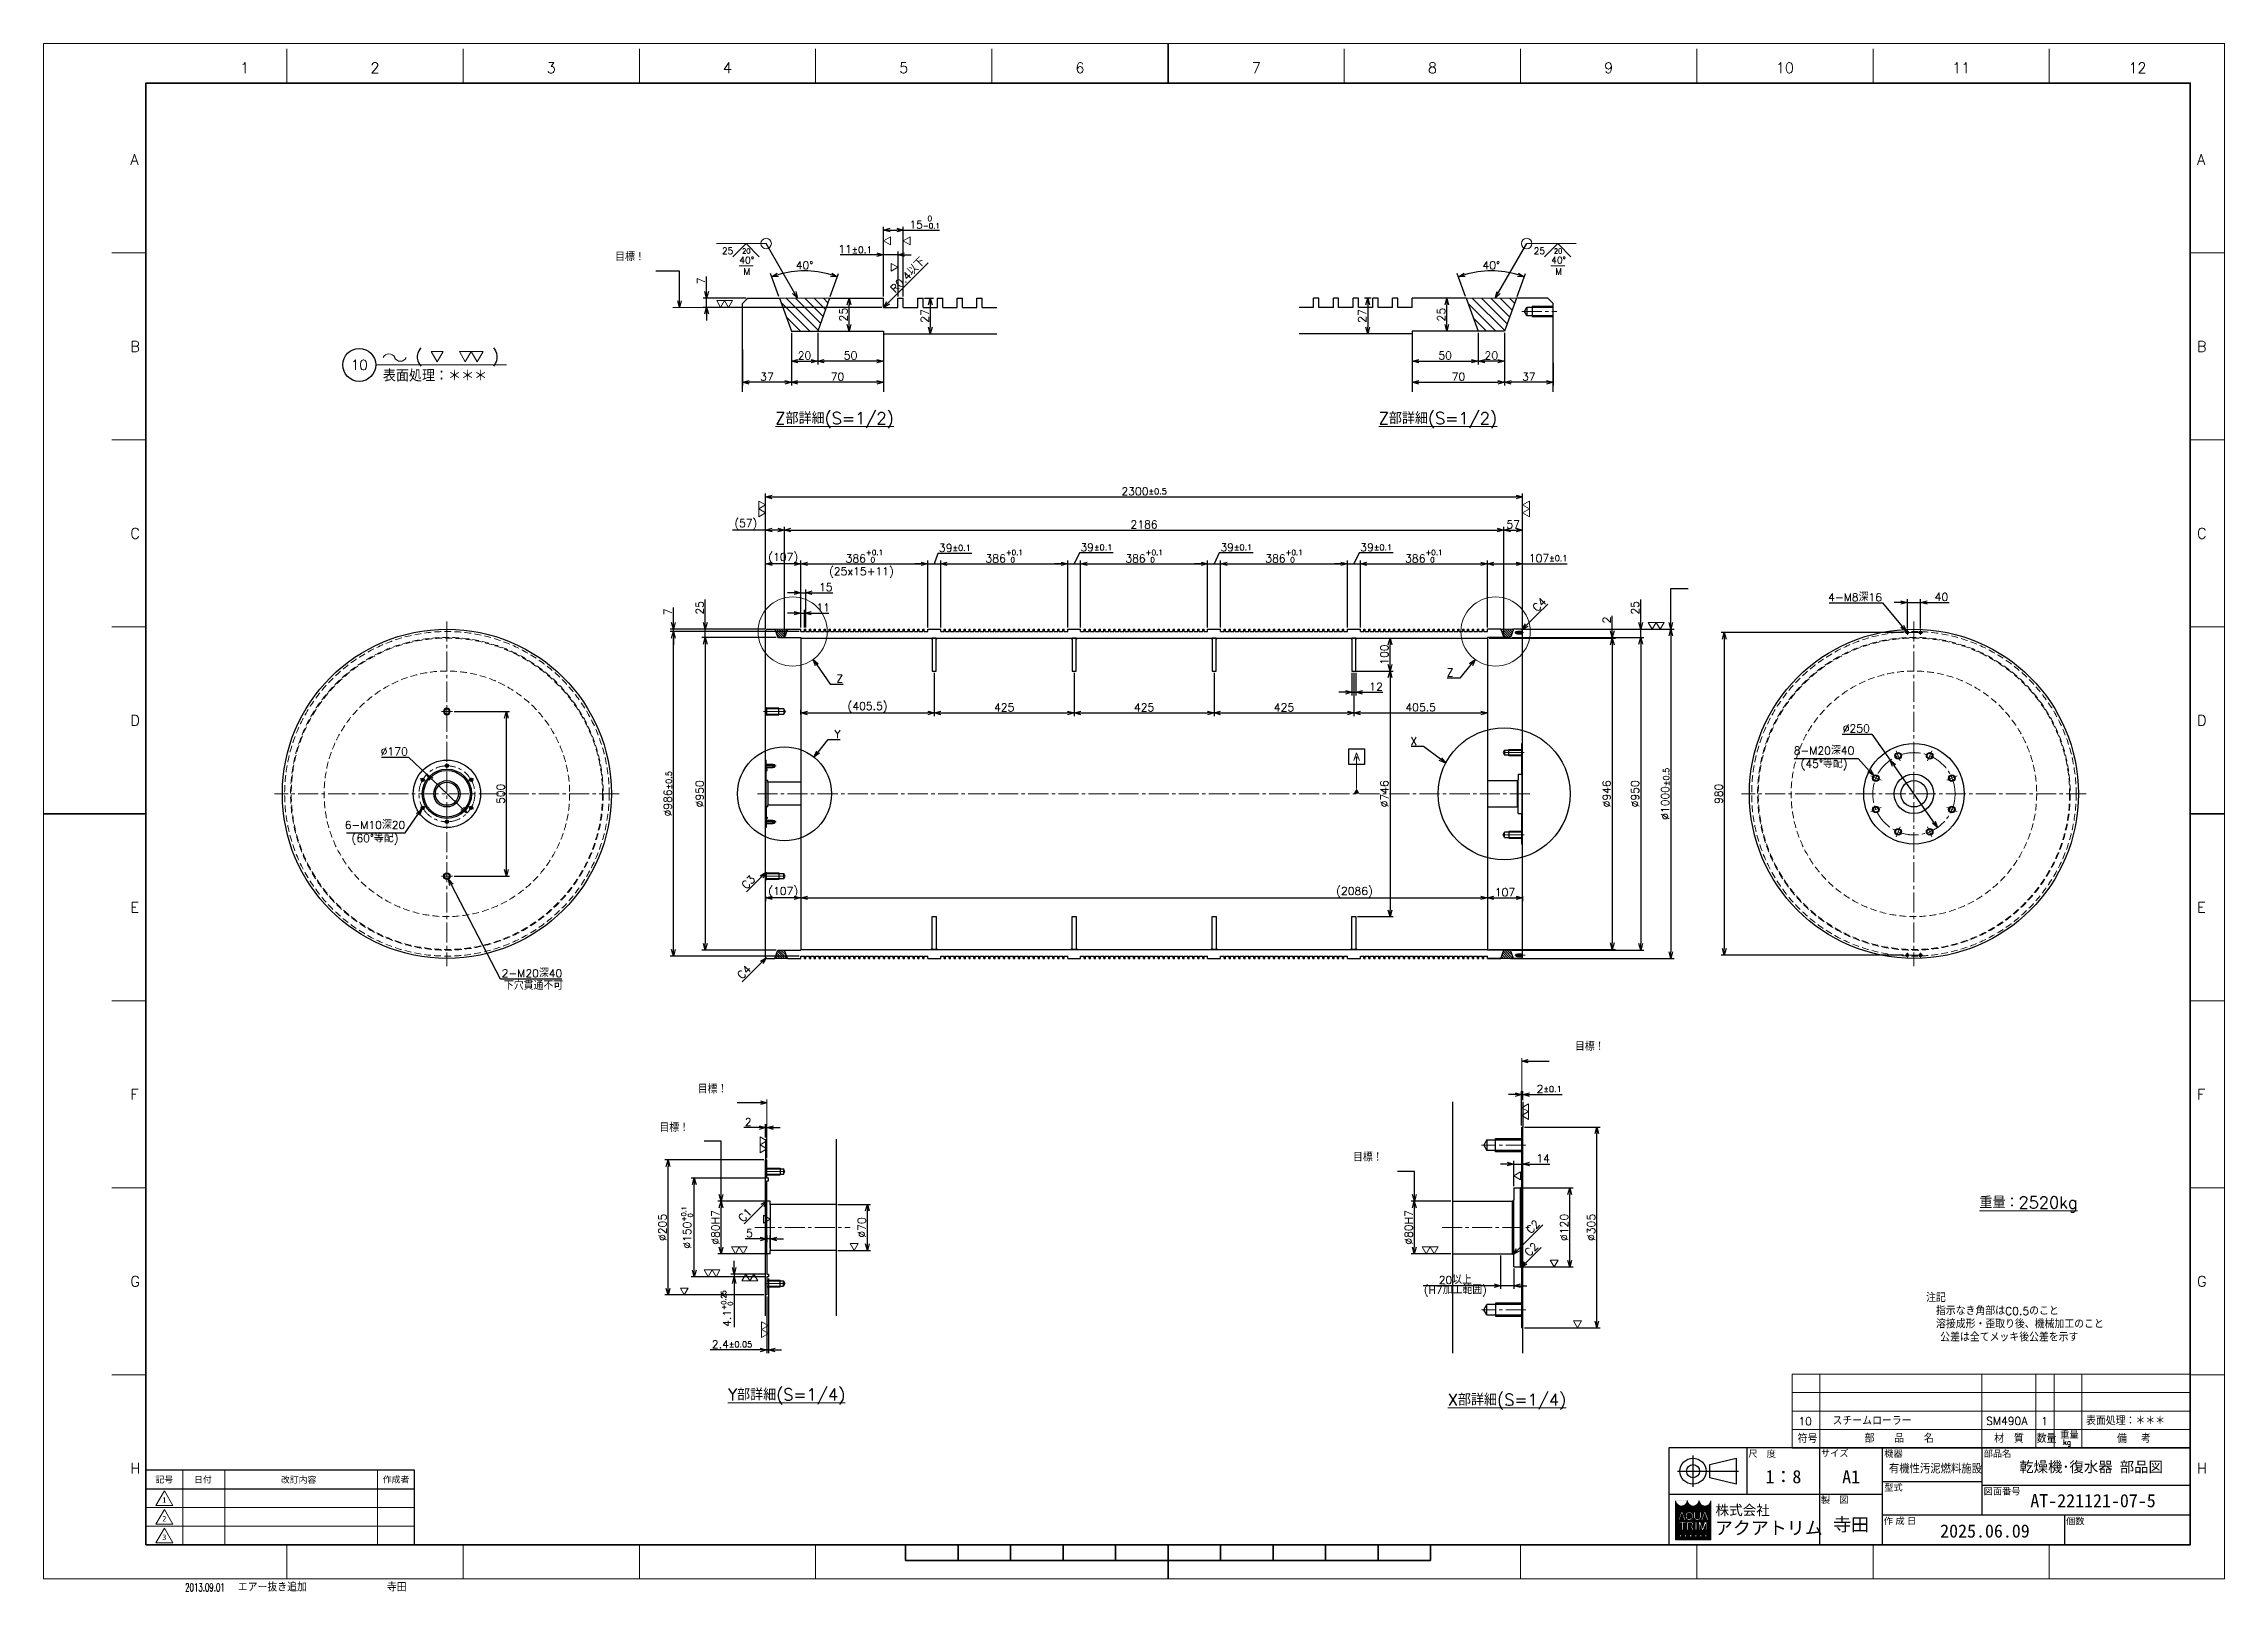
# Model space of a CAD drawing. Header units: millimetres. Extents: x 0 to 6626, y -38 to 4663.
import ezdxf
from ezdxf import colors
from ezdxf.entities.mleader import LeaderData, LeaderLine
from ezdxf.enums import TextEntityAlignment as Align
from ezdxf.math import Vec2, Vec3

# ---------------------------------------------------------------- set-up
doc = ezdxf.new("R2010")
doc.units = ezdxf.units.MM
doc.header["$LTSCALE"] = 3.2
doc.header["$PDMODE"] = 99
doc.header["$PDSIZE"] = 1
doc.linetypes.add('CENTER2', pattern=[28.575, 19.05, -3.175, 3.175, -3.175])
doc.linetypes.add('HIDDEN', pattern=[9.525, 6.35, -3.175])
for name, color, linetype, lineweight in [('04_HIDDEN', 2, 'HIDDEN', 13), ('05_CENTER', 4, 'CENTER2', 13), ('07_TEXT', 3, 'Continuous', 13), ('08_DIM', 3, 'Continuous', 13), ('90_FRAME', 5, 'Continuous', 35)]:
    doc.layers.add(name, color=color, linetype=linetype, lineweight=lineweight)
doc.layers.add('91_BLANK', color=5, linetype='Continuous', lineweight=0, plot=False)
doc.styles.add('KSS_TXT', font='txt.shx', dxfattribs={"bigfont": 'extfont2.shx'})
doc.styles.add('KSS_TXT_L', font='txt.shx', dxfattribs={"height": 24, "bigfont": 'extfont2.shx'})
doc.styles.add('MS_G', font='MS Gothic.ttf')
doc.styles.get("Standard").update_dxf_attribs({"font": 'txt.shx', "bigfont": 'extfont2.shx'})
doc.styles.add('表題用', font='MS PGothic.ttf')
doc.dimstyles.new('KSS_DIM', dxfattribs={"dimscale": 8, "dimtxt": 3, "dimasz": 2.5, "dimexe": 1.25, "dimexo": 0.625, "dimtad": 1, "dimdsep": 46, "dimtxsty": 'KSS_TXT', "dimblk": 'OPEN30', "dimcen": 0, "dimazin": 2, "dimtfac": 0.75, "dimtmove": 0, "dimatfit": 3, "dimldrblk": 'OPEN30', "dimfxl": 1.25, "dimtolj": 1, "dimarcsym": 0})
doc.dimstyles.new('KSS_DIM$3', dxfattribs={"dimscale": 8, "dimtxt": 3, "dimasz": 2.5, "dimexe": 1.25, "dimexo": 0.625, "dimtad": 1, "dimtih": 1, "dimtoh": 1, "dimdsep": 46, "dimtxsty": 'KSS_TXT', "dimblk": 'OPEN30', "dimcen": 0, "dimazin": 2, "dimtfac": 0.75, "dimtofl": 0, "dimtmove": 0, "dimatfit": 3, "dimldrblk": 'OPEN30', "dimfxl": 1.25, "dimtolj": 1, "dimarcsym": 0})
pattern_1 = [(135, (20034.687, 1127.6467), (-3.5355339, -3.5355339), [])]

msp = doc.modelspace()

# ---------------------------------------------------------------- texts
at = {"layer": '07_TEXT', "style": 'KSS_TXT'}
for s, height, p in [('目標！', 24, (1736.543, 4002.91)), ('(      )', 36, (1129.243, 3695.989)), ('(25x15+11)', 24, (2386.513, 3048.372)), ('下穴貫通不可', 24, (1398.39, 1789.535)), ('目標！', 24, (4652.498, 1604.268)), ('目標！', 24, (1987.166, 1474.952)), ('目標！', 24, (1870.881, 1357.704)), ('目標！', 24, (3978.151, 1267.914))]:
    msp.add_text(s, height=height, dxfattribs=at).set_placement(p)
at = {"layer": '07_TEXT', "ltscale": 2, "insert": (5719.355, 865.079), "char_height": 24, "attachment_point": 1}
msp.add_mtext_dynamic_manual_height_columns('注記\\P\u3000指示なき角部はC0.5のこと\\P\u3000溶接成形・歪取り後、機械加工のこと\\P  公差は全てメッキ後公差を示す', width=535.41887, gutter_width=15, heights=[0], dxfattribs=at)
at = {"layer": '08_DIM'}
for s, height, p in [('25', 20, (2060.895, 4023.804)), ('25', 20, (4527.181, 4023.804)), ('40%%d', 20, (2114.177, 3995.396)), ('20', 15, (2122.046, 4026.167)), ('M', 20, (2126.252, 3961.412)), ('40%%d', 20, (4580.463, 3995.396)), ('20', 15, (4588.332, 4026.167)), ('M', 20, (4592.537, 3961.412)), ('表面処理：＊＊＊', 36, (1030.716, 3636.814)), ('%%uZ部詳細(S=1/2)', 36, (2223.181, 3507.471)), ('%%uZ部詳細(S=1/2)', 36, (4056.266, 3507.471)), ('%%u重量：2520kg', 36, (5881.474, 1124.975)), ('%%uY部詳細(S=1/4)', 36, (2079, 541.48)), ('%%uX部詳細(S=1/4)', 36, (4266.141, 525.802))]:
    msp.add_text(s, height=height, dxfattribs=at).set_placement(p)
at = {"layer": '08_DIM', "insert": (4537.796, 2935.752), "char_height": 24, "attachment_point": 7, "rotation": 45, "style": 'KSS_TXT_L'}
msp.add_mtext('C4', dxfattribs=at)
at = {"layer": '90_FRAME', "color": 0, "lineweight": 13, "style": 'KSS_TXT'}
for s, p in [('1', (611.014, 4564.317)), ('2', (1006.737, 4564.317)), ('3', (1542.204, 4564.317)), ('4', (2077.671, 4564.317)), ('5', (2613.138, 4564.317)), ('6', (3148.606, 4564.317)), ('7', (3684.073, 4564.317)), ('8', (4219.54, 4564.317)), ('9', (4755.007, 4564.317)), ('10', (5290.475, 4564.317)), ('11', (5825.942, 4564.317)), ('12', (6361.409, 4564.317))]:
    msp.add_text(s, height=32, dxfattribs=at).set_placement(p, align=Align.BOTTOM_CENTER)
for s, p in [('A', (263.659, 4311.37)), ('A', (6542.526, 4311.37)), ('B', (263.659, 3743.392)), ('B', (6542.526, 3743.392)), ('C', (263.659, 3175.414)), ('C', (6542.526, 3175.414)), ('D', (263.659, 2607.436)), ('D', (6542.526, 2607.436)), ('E', (263.659, 2039.459)), ('E', (6542.526, 2039.459)), ('F', (263.659, 1471.481)), ('F', (6542.526, 1471.481)), ('G', (263.659, 903.503)), ('G', (6542.526, 903.503)), ('H', (263.659, 335.525)), ('H', (6542.526, 335.525))]:
    msp.add_text(s, height=32, dxfattribs=at).set_placement(p, align=Align.MIDDLE_LEFT)
at = {"layer": '90_FRAME', "color": 3, "lineweight": 13}
for s, p in [('10', (5352.079, 478.382)), ('1', (6079.33, 478.785))]:
    msp.add_text(s, height=24, dxfattribs=at).set_placement(p, align=Align.MIDDLE_CENTER)
for s, height, p in [('スチームローラー', 24, (5435.155, 467)), ('SM490A', 24, (5901.755, 467.318)), ('表面処理：＊＊＊', 24, (6205.308, 467.318)), ('符号', 24, (5329.244, 412.655)), ('部\u3000\u3000品\u3000\u3000名', 24, (5532.702, 413.526)), ('材\u3000質', 24, (5926.211, 413.238)), ('数量', 24, (6055.358, 413.057)), ('重量', 20, (6126.71, 426.146)), ('kg', 16, (6135.55, 406.577)), ('備  考', 24, (6299.46, 412.655)), ('エアー抜き追加', 24, (589.869, -38.398)), ('寺田', 24, (1042.962, -38.398))]:
    msp.add_text(s, height=height, dxfattribs=at).set_placement(p)
at = {"layer": '90_FRAME', "color": 0, "style": '表題用'}
for s, p in [('尺\u3000度', (5179.1, 379.689)), ('サイズ', (5399.728, 381.181)), ('機器', (5592.205, 380.02)), ('部品名', (5894.3, 380.02)), ('型式', (5592.205, 277.191)), ('図面番号', (5894.3, 265.877)), ('製\u3000図', (5399.728, 239.753)), ('作 成 日', (5590.825, 175.602)), ('個数', (6144.604, 175.049))]:
    msp.add_text(s, height=20, dxfattribs=at).set_placement(p, align=Align.MIDDLE_LEFT)
at = {"layer": '90_FRAME', "color": 0, "style": 'MS_G', "width": 0.9}
msp.add_text('有機性汚泥燃料施設', height=25.6, dxfattribs=at).set_placement((5606.295, 322.569))
at = {"layer": '90_FRAME', "color": 0, "style": 'MS_G'}
msp.add_text('乾燥機･復水器 部品図', height=32, dxfattribs=at).set_placement((6220.676, 323.717), align=Align.CENTER)
at = {"layer": '90_FRAME', "color": 0, "style": '表題用'}
for s, p in [('記号', (366.767, 301.232)), ('日付', (484.019, 301.232)), ('作成者', (1070.767, 301.232))]:
    msp.add_text(s, height=19.2, dxfattribs=at).set_placement(p, align=Align.MIDDLE_CENTER)
at = {"layer": '90_FRAME', "color": 0}
for s, height, style, p in [('改訂内容', 19.2, '表題用', (774.767, 301.232)), ('A1', 40, 'MS_G', (5491.454, 309.718))]:
    msp.add_text(s, height=height, dxfattribs=dict(at, style=style)).set_placement(p, align=Align.MIDDLE)
at = {"layer": '90_FRAME', "color": 0, "lineweight": 13, "style": 'MS_G'}
for s, p in [('1', (366.767, 239.003)), ('3', (366.767, 125.86)), ('2', (366.767, 182.432))]:
    msp.add_text(s, height=16.971, dxfattribs=at).set_placement(p, align=Align.MIDDLE)
at = {"layer": '90_FRAME', "color": 4, "style": 'MS_G'}
msp.add_text('株式会社', height=30.2431, dxfattribs=at).set_placement((5162.045, 208.225), align=Align.MIDDLE_CENTER)
at = {"layer": '90_FRAME', "color": 0, "style": 'MS_G'}
for s, p in [('AT-221121-07-5', (6036.022, 217.029)), ('2025.06.09', (5762.111, 124.959))]:
    msp.add_text(s, height=40, dxfattribs=at).set_placement(p)
at = {"layer": '90_FRAME', "color": 4, "style": 'MS_G'}
msp.add_text('アクアトリム', height=40, dxfattribs=at).set_placement((5077.874, 134.361))
at = {"layer": '90_FRAME', "color": 3, "lineweight": 13, "width": 0.65}
msp.add_text('2013.09.01', height=24, dxfattribs=at).set_placement((429.936, -38.398))
at = {"layer": '90_FRAME', "color": 0, "style": 'MS_G'}
for tag, p in [('1：8', (5285.826, 309.718)), ('寺田', (5491.454, 165.46))]:
    msp.add_attdef(tag, text='', height=40, dxfattribs=at).set_placement(p, align=Align.MIDDLE)

# ---------------------------------------------------------------- blocks, each defined once
blk = doc.blocks.new('AM_BALLOON1')
at = {"transparency": 16777216}
blk.add_circle((0, 0), 5, dxfattribs=at)
blk.add_attdef('B_NUMBER', text='', height=3, dxfattribs=at).set_placement((0, 0), align=Align.MIDDLE_CENTER)
blk = doc.blocks.new('_OPEN')
at = {"color": 0, "linetype": 'ByBlock'}
for p, q in [((-1, 0.17), (0, 0)), ((0, 0), (-1, -0.17)), ((0, 0), (-1, 0))]:
    blk.add_line(p, q, dxfattribs=at)
blk = doc.blocks.new('p1ba05')
for centre, start, end in [((-2.95, 0.29), 24.2276, 155.5758), ((0, 1.62), 204.2276, 335.5758)]:
    blk.add_arc(centre, 1.62, start, end)
blk = doc.blocks.new('p1ba01')
for p, q in [((0, 0), (-1.5, 2.6)), ((-1.5, 2.6), (1.5, 2.6)), ((1.5, 2.6), (0, 0))]:
    blk.add_line(p, q)
blk = doc.blocks.new('p1ba02')
for p, q in [((-1.5, 2.6), (1.5, 2.6)), ((0, 0), (-1.5, 2.6)), ((1.5, 2.6), (0, 0)), ((3, 0), (1.5, 2.6)), ((1.5, 2.6), (4.5, 2.6)), ((4.5, 2.6), (3, 0))]:
    blk.add_line(p, q)
blk = doc.blocks.new('M8Tz_1')
at = {"color": 0}
for radius in [4, 3.25]:
    blk.add_circle((0, 0), radius, dxfattribs=at)
at = {"layer": '05_CENTER'}
for p, q in [((6.9, 0), (-6.9, 0)), ((0, -6.9), (0, 6.9))]:
    blk.add_line(p, q, dxfattribs=at)
blk = doc.blocks.new('_Open30')
at = {"color": 0, "linetype": 'ByBlock', "lineweight": -2}
for p, q in [((-1, 0.27), (0, 0)), ((0, 0), (-1, -0.27)), ((0, 0), (-1, 0))]:
    blk.add_line(p, q, dxfattribs=at)
blk = doc.blocks.new('*D141')
at = {"layer": '08_DIM', "color": 0, "lineweight": -2, "transparency": 16777216}
for p, q in [((1247, 2634.4), (1415.9, 2634.4)), ((1405.9, 2154.4), (1405.9, 2614.4)), ((1247, 2134.4), (1415.9, 2134.4))]:
    blk.add_line(p, q, dxfattribs=at)
at = {"layer": 'Defpoints', "color": 0, "transparency": 16777216}
for p in [(1242, 2634.4), (1405.9, 2634.4), (1242, 2134.4)]:
    blk.add_point(p, dxfattribs=at)
at = {"layer": '08_DIM', "color": 0, "lineweight": -2, "transparency": 16777216, "xscale": 20, "yscale": 20, "zscale": 20}
for p, rotation in [((1405.9, 2634.4), 90), ((1405.9, 2134.4), 270)]:
    blk.add_blockref('_Open30', p, dxfattribs=dict(at, rotation=rotation))
at = {"layer": '08_DIM', "color": 0, "transparency": 16777216, "insert": (1388.8, 2384.4), "char_height": 24, "attachment_point": 5, "rotation": 90, "style": 'KSS_TXT'}
blk.add_mtext('\\A1;500', dxfattribs=at)
blk = doc.blocks.new('*D142')
at = {"layer": '08_DIM', "color": 0, "lineweight": -2, "transparency": 16777216}
for p, q in [((2188.5, 1272.1), (1887.2, 1272.1)), ((1897.2, 882.1), (1897.2, 1252.1)), ((2188.5, 862.1), (1887.2, 862.1))]:
    blk.add_line(p, q, dxfattribs=at)
at = {"layer": 'Defpoints', "color": 0, "transparency": 16777216}
for p in [(1897.2, 1272.1), (2193.5, 1272.1), (2193.5, 862.1)]:
    blk.add_point(p, dxfattribs=at)
at = {"layer": '08_DIM', "color": 0, "lineweight": -2, "transparency": 16777216, "xscale": 20, "yscale": 20, "zscale": 20}
for p, rotation in [((1897.2, 1272.1), 90), ((1897.2, 862.1), 270)]:
    blk.add_blockref('_Open30', p, dxfattribs=dict(at, rotation=rotation))
at = {"layer": '08_DIM', "color": 0, "transparency": 16777216, "insert": (1880.1, 1067.1), "char_height": 24, "attachment_point": 5, "rotation": 90, "style": 'KSS_TXT'}
blk.add_mtext('\\A1;%%C205', dxfattribs=at)
blk = doc.blocks.new('*D143')
at = {"layer": '08_DIM', "color": 0, "lineweight": -2, "transparency": 16777216}
for p, q in [((2173.5, 1370.4), (2127.5, 1370.4)), ((2193.5, 1340.7), (2193.5, 1380.4)), ((2197.5, 1370.4), (2193.5, 1370.4)), ((2197.5, 1277.1), (2197.5, 1380.4)), ((2217.5, 1370.4), (2237.5, 1370.4))]:
    blk.add_line(p, q, dxfattribs=at)
at = {"layer": 'Defpoints', "color": 0, "transparency": 16777216}
for p in [(2193.5, 1370.4), (2193.5, 1335.7), (2197.5, 1272.1)]:
    blk.add_point(p, dxfattribs=at)
at = {"layer": '08_DIM', "color": 0, "lineweight": -2, "transparency": 16777216, "xscale": 20, "yscale": 20, "zscale": 20}
blk.add_blockref('_Open30', (2193.5, 1370.4), dxfattribs=at)
at = {"layer": '08_DIM', "color": 0, "lineweight": -2, "transparency": 16777216, "xscale": 20, "yscale": 20, "zscale": 20, "rotation": 180}
blk.add_blockref('_Open30', (2197.5, 1370.4), dxfattribs=at)
at = {"layer": '08_DIM', "color": 0, "transparency": 16777216, "insert": (2140.5, 1387.4), "char_height": 24, "attachment_point": 5, "style": 'KSS_TXT'}
blk.add_mtext('\\A1;2', dxfattribs=at)
blk = doc.blocks.new('*D144')
at = {"layer": '08_DIM', "color": 0, "lineweight": -2, "transparency": 16777216}
for p, q in [((2225.5, 2859.4), (2000.2, 2859.4)), ((2010.2, 2839.4), (2010.2, 1929.4)), ((2225.5, 1909.4), (2000.2, 1909.4))]:
    blk.add_line(p, q, dxfattribs=at)
at = {"layer": 'Defpoints', "color": 0, "transparency": 16777216}
for p in [(2230.5, 2859.4), (2010.2, 1909.4), (2230.5, 1909.4)]:
    blk.add_point(p, dxfattribs=at)
at = {"layer": '08_DIM', "color": 0, "lineweight": -2, "transparency": 16777216, "xscale": 20, "yscale": 20, "zscale": 20}
for p, rotation in [((2010.2, 2859.4), 90), ((2010.2, 1909.4), 270)]:
    blk.add_blockref('_Open30', p, dxfattribs=dict(at, rotation=rotation))
at = {"layer": '08_DIM', "color": 0, "transparency": 16777216, "insert": (1993.2, 2384.4), "char_height": 24, "attachment_point": 5, "rotation": 90, "style": 'KSS_TXT'}
blk.add_mtext('\\A1;%%C950', dxfattribs=at)
blk = doc.blocks.new('*D145')
at = {"layer": '08_DIM', "color": 0, "lineweight": -2, "transparency": 16777216}
for p, q in [((2295.5, 2877.4), (1903.4, 2877.4)), ((1913.4, 1911.4), (1913.4, 2857.4)), ((2295.5, 1891.4), (1903.4, 1891.4))]:
    blk.add_line(p, q, dxfattribs=at)
at = {"layer": 'Defpoints', "color": 0, "transparency": 16777216}
for p in [(1913.4, 2877.4), (2300.5, 2877.4), (2300.5, 1891.4)]:
    blk.add_point(p, dxfattribs=at)
at = {"layer": '08_DIM', "color": 0, "lineweight": -2, "transparency": 16777216, "xscale": 20, "yscale": 20, "zscale": 20}
for p, rotation in [((1913.4, 2877.4), 90), ((1913.4, 1891.4), 270)]:
    blk.add_blockref('_Open30', p, dxfattribs=dict(at, rotation=rotation))
at = {"layer": '08_DIM', "color": 0, "transparency": 16777216, "insert": (1896.4, 2384.4), "char_height": 24, "attachment_point": 5, "rotation": 90, "style": 'KSS_TXT'}
blk.add_mtext('%%C986{\\H18.000000;%%p0.5}', dxfattribs=at)
blk = doc.blocks.new('*D146')
at = {"layer": '08_DIM', "color": 0, "lineweight": -2, "transparency": 16777216}
for p, q in [((4391.5, 2857.4), (4775.9, 2857.4)), ((4765.9, 2837.4), (4765.9, 1931.4)), ((4391.5, 1911.4), (4775.9, 1911.4))]:
    blk.add_line(p, q, dxfattribs=at)
at = {"layer": 'Defpoints', "color": 0, "transparency": 16777216}
for p in [(4386.5, 2857.4), (4386.5, 1911.4), (4765.9, 1911.4)]:
    blk.add_point(p, dxfattribs=at)
at = {"layer": '08_DIM', "color": 0, "lineweight": -2, "transparency": 16777216, "xscale": 20, "yscale": 20, "zscale": 20}
for p, rotation in [((4765.9, 2857.4), 90), ((4765.9, 1911.4), 270)]:
    blk.add_blockref('_Open30', p, dxfattribs=dict(at, rotation=rotation))
at = {"layer": '08_DIM', "color": 0, "transparency": 16777216, "insert": (4748.9, 2384.4), "char_height": 24, "attachment_point": 5, "rotation": 90, "style": 'KSS_TXT'}
blk.add_mtext('\\A1;%%C946', dxfattribs=at)
blk = doc.blocks.new('*D147')
at = {"layer": '08_DIM', "color": 0, "lineweight": -2, "transparency": 16777216}
for p, q in [((4765.9, 2879.4), (4765.9, 2925.4)), ((4391.5, 2857.4), (4775.9, 2857.4)), ((4461.5, 2859.4), (4775.9, 2859.4)), ((4765.9, 2857.4), (4765.9, 2859.4)), ((4765.9, 2837.4), (4765.9, 2817.4))]:
    blk.add_line(p, q, dxfattribs=at)
at = {"layer": 'Defpoints', "color": 0, "transparency": 16777216}
for p in [(4386.5, 2857.4), (4456.5, 2859.4), (4765.9, 2859.4)]:
    blk.add_point(p, dxfattribs=at)
at = {"layer": '08_DIM', "color": 0, "lineweight": -2, "transparency": 16777216, "xscale": 20, "yscale": 20, "zscale": 20}
for p, rotation in [((4765.9, 2859.4), 270), ((4765.9, 2857.4), 90)]:
    blk.add_blockref('_Open30', p, dxfattribs=dict(at, rotation=rotation))
at = {"layer": '08_DIM', "color": 0, "transparency": 16777216, "insert": (4748.9, 2912.4), "char_height": 24, "attachment_point": 5, "rotation": 90, "style": 'KSS_TXT'}
blk.add_mtext('\\A1;2', dxfattribs=at)
blk = doc.blocks.new('*D148')
at = {"layer": '08_DIM', "color": 0, "lineweight": -2, "transparency": 16777216}
for p, q in [((1913.4, 2904.4), (1913.4, 2950.4)), ((2192.5, 2884.4), (1903.4, 2884.4)), ((2295.5, 2877.4), (1903.4, 2877.4)), ((1913.4, 2877.4), (1913.4, 2884.4)), ((1913.4, 2857.4), (1913.4, 2837.4))]:
    blk.add_line(p, q, dxfattribs=at)
at = {"layer": 'Defpoints', "color": 0, "transparency": 16777216}
for p in [(1913.4, 2884.4), (2197.5, 2884.4), (2300.5, 2877.4)]:
    blk.add_point(p, dxfattribs=at)
at = {"layer": '08_DIM', "color": 0, "lineweight": -2, "transparency": 16777216, "xscale": 20, "yscale": 20, "zscale": 20}
for p, rotation in [((1913.4, 2884.4), 270), ((1913.4, 2877.4), 90)]:
    blk.add_blockref('_Open30', p, dxfattribs=dict(at, rotation=rotation))
at = {"layer": '08_DIM', "color": 0, "transparency": 16777216, "insert": (1896.4, 2937.4), "char_height": 24, "attachment_point": 5, "rotation": 90, "style": 'KSS_TXT'}
blk.add_mtext('\\A1;7', dxfattribs=at)
blk = doc.blocks.new('*D149')
at = {"layer": '08_DIM', "color": 0, "lineweight": -2, "transparency": 16777216}
for p, q in [((2300.5, 2889.4), (2300.5, 3092.9)), ((2320.5, 3082.9), (2666.5, 3082.9)), ((2686.5, 2889.4), (2686.5, 3092.9))]:
    blk.add_line(p, q, dxfattribs=at)
at = {"layer": 'Defpoints', "color": 0, "transparency": 16777216}
for p in [(2686.5, 3082.9), (2300.5, 2884.4), (2686.5, 2884.4)]:
    blk.add_point(p, dxfattribs=at)
at = {"layer": '08_DIM', "color": 0, "lineweight": -2, "transparency": 16777216, "xscale": 20, "yscale": 20, "zscale": 20, "rotation": 180}
blk.add_blockref('_Open30', (2300.5, 3082.9), dxfattribs=at)
at = {"layer": '08_DIM', "color": 0, "lineweight": -2, "transparency": 16777216, "xscale": 20, "yscale": 20, "zscale": 20}
blk.add_blockref('_Open30', (2686.5, 3082.9), dxfattribs=at)
at = {"layer": '08_DIM', "color": 0, "transparency": 16777216, "insert": (2493.5, 3106.5), "char_height": 24, "attachment_point": 5, "style": 'KSS_TXT'}
blk.add_mtext('386{\\H16.000000;\\S+0.1^  0;}', dxfattribs=at)
blk = doc.blocks.new('*D150')
at = {"layer": '08_DIM', "color": 0, "lineweight": -2, "transparency": 16777216}
for p, q in [((2193.5, 2885.4), (2193.5, 3092.9)), ((2280.5, 3082.9), (2213.5, 3082.9)), ((2300.5, 2889.4), (2300.5, 3092.9))]:
    blk.add_line(p, q, dxfattribs=at)
at = {"layer": 'Defpoints', "color": 0, "transparency": 16777216}
for p in [(2193.5, 3082.9), (2193.5, 2880.4), (2300.5, 2884.4)]:
    blk.add_point(p, dxfattribs=at)
at = {"layer": '08_DIM', "color": 0, "lineweight": -2, "transparency": 16777216, "xscale": 20, "yscale": 20, "zscale": 20, "rotation": 180}
blk.add_blockref('_Open30', (2193.5, 3082.9), dxfattribs=at)
at = {"layer": '08_DIM', "color": 0, "lineweight": -2, "transparency": 16777216, "xscale": 20, "yscale": 20, "zscale": 20}
blk.add_blockref('_Open30', (2300.5, 3082.9), dxfattribs=at)
at = {"layer": '08_DIM', "color": 0, "transparency": 16777216, "insert": (2247, 3099.9), "char_height": 24, "attachment_point": 5, "style": 'KSS_TXT'}
blk.add_mtext('\\A1;(107)', dxfattribs=at)
blk = doc.blocks.new('*D151')
at = {"layer": '08_DIM', "color": 0, "lineweight": -2, "transparency": 16777216}
for p, q in [((2716.9, 3114.4), (2706, 3082.9)), ((2819.9, 3114.4), (2716.9, 3114.4)), ((2666.5, 3082.9), (2646.5, 3082.9)), ((2686.5, 2889.4), (2686.5, 3092.9)), ((2686.5, 3082.9), (2725.5, 3082.9)), ((2725.5, 2889.4), (2725.5, 3092.9)), ((2745.5, 3082.9), (2765.5, 3082.9))]:
    blk.add_line(p, q, dxfattribs=at)
at = {"layer": 'Defpoints', "color": 0, "transparency": 16777216}
for p in [(2725.5, 3082.9), (2686.5, 2884.4), (2725.5, 2884.4)]:
    blk.add_point(p, dxfattribs=at)
at = {"layer": '08_DIM', "color": 0, "lineweight": -2, "transparency": 16777216, "xscale": 20, "yscale": 20, "zscale": 20}
blk.add_blockref('_Open30', (2686.5, 3082.9), dxfattribs=at)
at = {"layer": '08_DIM', "color": 0, "lineweight": -2, "transparency": 16777216, "xscale": 20, "yscale": 20, "zscale": 20, "rotation": 180}
blk.add_blockref('_Open30', (2725.5, 3082.9), dxfattribs=at)
at = {"layer": '08_DIM', "color": 0, "transparency": 16777216, "insert": (2768.4, 3131.4), "char_height": 24, "attachment_point": 5, "style": 'KSS_TXT'}
blk.add_mtext('\\A1;39{\\H18.000000;%%p0.1}', dxfattribs=at)
blk = doc.blocks.new('*D152')
at = {"layer": '08_DIM', "color": 0, "lineweight": -2, "transparency": 16777216}
for p, q in [((2725.5, 2889.4), (2725.5, 3092.9)), ((2745.5, 3082.9), (3091.5, 3082.9)), ((3111.5, 2889.4), (3111.5, 3092.9))]:
    blk.add_line(p, q, dxfattribs=at)
at = {"layer": 'Defpoints', "color": 0, "transparency": 16777216}
for p in [(3111.5, 3082.9), (2725.5, 2884.4), (3111.5, 2884.4)]:
    blk.add_point(p, dxfattribs=at)
at = {"layer": '08_DIM', "color": 0, "lineweight": -2, "transparency": 16777216, "xscale": 20, "yscale": 20, "zscale": 20, "rotation": 180}
blk.add_blockref('_Open30', (2725.5, 3082.9), dxfattribs=at)
at = {"layer": '08_DIM', "color": 0, "lineweight": -2, "transparency": 16777216, "xscale": 20, "yscale": 20, "zscale": 20}
blk.add_blockref('_Open30', (3111.5, 3082.9), dxfattribs=at)
at = {"layer": '08_DIM', "color": 0, "transparency": 16777216, "insert": (2918.5, 3106.5), "char_height": 24, "attachment_point": 5, "style": 'KSS_TXT'}
blk.add_mtext('386{\\H16.000000;\\S+0.1^  0;}', dxfattribs=at)
blk = doc.blocks.new('*D153')
at = {"layer": '08_DIM', "color": 0, "lineweight": -2, "transparency": 16777216}
for p, q in [((3147, 3116.1), (3131, 3082.9)), ((3250, 3116.1), (3147, 3116.1)), ((3091.5, 3082.9), (3071.5, 3082.9)), ((3111.5, 2889.4), (3111.5, 3092.9)), ((3111.5, 3082.9), (3150.5, 3082.9)), ((3150.5, 2889.4), (3150.5, 3092.9)), ((3170.5, 3082.9), (3190.5, 3082.9))]:
    blk.add_line(p, q, dxfattribs=at)
at = {"layer": 'Defpoints', "color": 0, "transparency": 16777216}
for p in [(3150.5, 3082.9), (3111.5, 2884.4), (3150.5, 2884.4)]:
    blk.add_point(p, dxfattribs=at)
at = {"layer": '08_DIM', "color": 0, "lineweight": -2, "transparency": 16777216, "xscale": 20, "yscale": 20, "zscale": 20}
blk.add_blockref('_Open30', (3111.5, 3082.9), dxfattribs=at)
at = {"layer": '08_DIM', "color": 0, "lineweight": -2, "transparency": 16777216, "xscale": 20, "yscale": 20, "zscale": 20, "rotation": 180}
blk.add_blockref('_Open30', (3150.5, 3082.9), dxfattribs=at)
at = {"layer": '08_DIM', "color": 0, "transparency": 16777216, "insert": (3198.5, 3133.1), "char_height": 24, "attachment_point": 5, "style": 'KSS_TXT'}
blk.add_mtext('\\A1;39{\\H18.000000;%%p0.1}', dxfattribs=at)
blk = doc.blocks.new('*D154')
at = {"layer": '08_DIM', "color": 0, "lineweight": -2, "transparency": 16777216}
for p, q in [((3150.5, 2889.4), (3150.5, 3092.9)), ((3170.5, 3082.9), (3516.5, 3082.9)), ((3536.5, 2889.4), (3536.5, 3092.9))]:
    blk.add_line(p, q, dxfattribs=at)
at = {"layer": 'Defpoints', "color": 0, "transparency": 16777216}
for p in [(3536.5, 3082.9), (3150.5, 2884.4), (3536.5, 2884.4)]:
    blk.add_point(p, dxfattribs=at)
at = {"layer": '08_DIM', "color": 0, "lineweight": -2, "transparency": 16777216, "xscale": 20, "yscale": 20, "zscale": 20, "rotation": 180}
blk.add_blockref('_Open30', (3150.5, 3082.9), dxfattribs=at)
at = {"layer": '08_DIM', "color": 0, "lineweight": -2, "transparency": 16777216, "xscale": 20, "yscale": 20, "zscale": 20}
blk.add_blockref('_Open30', (3536.5, 3082.9), dxfattribs=at)
at = {"layer": '08_DIM', "color": 0, "transparency": 16777216, "insert": (3343.5, 3106.5), "char_height": 24, "attachment_point": 5, "style": 'KSS_TXT'}
blk.add_mtext('386{\\H16.000000;\\S+0.1^  0;}', dxfattribs=at)
blk = doc.blocks.new('*D155')
at = {"layer": '08_DIM', "color": 0, "lineweight": -2, "transparency": 16777216}
for p, q in [((3572, 3116.1), (3556, 3082.9)), ((3675, 3116.1), (3572, 3116.1)), ((3516.5, 3082.9), (3496.5, 3082.9)), ((3536.5, 2889.4), (3536.5, 3092.9)), ((3536.5, 3082.9), (3575.5, 3082.9)), ((3575.5, 2889.4), (3575.5, 3092.9)), ((3595.5, 3082.9), (3615.5, 3082.9))]:
    blk.add_line(p, q, dxfattribs=at)
at = {"layer": 'Defpoints', "color": 0, "transparency": 16777216}
for p in [(3575.5, 3082.9), (3536.5, 2884.4), (3575.5, 2884.4)]:
    blk.add_point(p, dxfattribs=at)
at = {"layer": '08_DIM', "color": 0, "lineweight": -2, "transparency": 16777216, "xscale": 20, "yscale": 20, "zscale": 20}
blk.add_blockref('_Open30', (3536.5, 3082.9), dxfattribs=at)
at = {"layer": '08_DIM', "color": 0, "lineweight": -2, "transparency": 16777216, "xscale": 20, "yscale": 20, "zscale": 20, "rotation": 180}
blk.add_blockref('_Open30', (3575.5, 3082.9), dxfattribs=at)
at = {"layer": '08_DIM', "color": 0, "transparency": 16777216, "insert": (3623.5, 3133.1), "char_height": 24, "attachment_point": 5, "style": 'KSS_TXT'}
blk.add_mtext('\\A1;39{\\H18.000000;%%p0.1}', dxfattribs=at)
blk = doc.blocks.new('*D156')
at = {"layer": '08_DIM', "color": 0, "lineweight": -2, "transparency": 16777216}
for p, q in [((3575.5, 2889.4), (3575.5, 3092.9)), ((3595.5, 3082.9), (3941.5, 3082.9)), ((3961.5, 2889.4), (3961.5, 3092.9))]:
    blk.add_line(p, q, dxfattribs=at)
at = {"layer": 'Defpoints', "color": 0, "transparency": 16777216}
for p in [(3961.5, 3082.9), (3575.5, 2884.4), (3961.5, 2884.4)]:
    blk.add_point(p, dxfattribs=at)
at = {"layer": '08_DIM', "color": 0, "lineweight": -2, "transparency": 16777216, "xscale": 20, "yscale": 20, "zscale": 20, "rotation": 180}
blk.add_blockref('_Open30', (3575.5, 3082.9), dxfattribs=at)
at = {"layer": '08_DIM', "color": 0, "lineweight": -2, "transparency": 16777216, "xscale": 20, "yscale": 20, "zscale": 20}
blk.add_blockref('_Open30', (3961.5, 3082.9), dxfattribs=at)
at = {"layer": '08_DIM', "color": 0, "transparency": 16777216, "insert": (3768.5, 3106.5), "char_height": 24, "attachment_point": 5, "style": 'KSS_TXT'}
blk.add_mtext('386{\\H16.000000;\\S+0.1^  0;}', dxfattribs=at)
blk = doc.blocks.new('*D157')
at = {"layer": '08_DIM', "color": 0, "lineweight": -2, "transparency": 16777216}
for p, q in [((3997, 3116.1), (3981, 3082.9)), ((4100, 3116.1), (3997, 3116.1)), ((3941.5, 3082.9), (3921.5, 3082.9)), ((3961.5, 2889.4), (3961.5, 3092.9)), ((3961.5, 3082.9), (4000.5, 3082.9)), ((4000.5, 2889.4), (4000.5, 3092.9)), ((4020.5, 3082.9), (4040.5, 3082.9))]:
    blk.add_line(p, q, dxfattribs=at)
at = {"layer": 'Defpoints', "color": 0, "transparency": 16777216}
for p in [(4000.5, 3082.9), (3961.5, 2884.4), (4000.5, 2884.4)]:
    blk.add_point(p, dxfattribs=at)
at = {"layer": '08_DIM', "color": 0, "lineweight": -2, "transparency": 16777216, "xscale": 20, "yscale": 20, "zscale": 20}
blk.add_blockref('_Open30', (3961.5, 3082.9), dxfattribs=at)
at = {"layer": '08_DIM', "color": 0, "lineweight": -2, "transparency": 16777216, "xscale": 20, "yscale": 20, "zscale": 20, "rotation": 180}
blk.add_blockref('_Open30', (4000.5, 3082.9), dxfattribs=at)
at = {"layer": '08_DIM', "color": 0, "transparency": 16777216, "insert": (4048.5, 3133.1), "char_height": 24, "attachment_point": 5, "style": 'KSS_TXT'}
blk.add_mtext('\\A1;39{\\H18.000000;%%p0.1}', dxfattribs=at)
blk = doc.blocks.new('*D158')
at = {"layer": '08_DIM', "color": 0, "lineweight": -2, "transparency": 16777216}
for p, q in [((4000.5, 2889.4), (4000.5, 3092.9)), ((4020.5, 3082.9), (4366.5, 3082.9)), ((4386.5, 2889.4), (4386.5, 3092.9))]:
    blk.add_line(p, q, dxfattribs=at)
at = {"layer": 'Defpoints', "color": 0, "transparency": 16777216}
for p in [(4386.5, 3082.9), (4000.5, 2884.4), (4386.5, 2884.4)]:
    blk.add_point(p, dxfattribs=at)
at = {"layer": '08_DIM', "color": 0, "lineweight": -2, "transparency": 16777216, "xscale": 20, "yscale": 20, "zscale": 20, "rotation": 180}
blk.add_blockref('_Open30', (4000.5, 3082.9), dxfattribs=at)
at = {"layer": '08_DIM', "color": 0, "lineweight": -2, "transparency": 16777216, "xscale": 20, "yscale": 20, "zscale": 20}
blk.add_blockref('_Open30', (4386.5, 3082.9), dxfattribs=at)
at = {"layer": '08_DIM', "color": 0, "transparency": 16777216, "insert": (4193.5, 3106.5), "char_height": 24, "attachment_point": 5, "style": 'KSS_TXT'}
blk.add_mtext('386{\\H16.000000;\\S+0.1^  0;}', dxfattribs=at)
blk = doc.blocks.new('*D159')
at = {"layer": '08_DIM', "color": 0, "lineweight": -2, "transparency": 16777216}
for p, q in [((2193.5, 2885.4), (2193.5, 3296.2)), ((2213.5, 3286.2), (4473.5, 3286.2)), ((4493.5, 2885.4), (4493.5, 3296.2))]:
    blk.add_line(p, q, dxfattribs=at)
at = {"layer": 'Defpoints', "color": 0, "transparency": 16777216}
for p in [(4493.5, 3286.2), (2193.5, 2880.4), (4493.5, 2880.4)]:
    blk.add_point(p, dxfattribs=at)
at = {"layer": '08_DIM', "color": 0, "lineweight": -2, "transparency": 16777216, "xscale": 20, "yscale": 20, "zscale": 20, "rotation": 180}
blk.add_blockref('_Open30', (2193.5, 3286.2), dxfattribs=at)
at = {"layer": '08_DIM', "color": 0, "lineweight": -2, "transparency": 16777216, "xscale": 20, "yscale": 20, "zscale": 20}
blk.add_blockref('_Open30', (4493.5, 3286.2), dxfattribs=at)
at = {"layer": '08_DIM', "color": 0, "transparency": 16777216, "insert": (3343.5, 3303.2), "char_height": 24, "attachment_point": 5, "style": 'KSS_TXT'}
blk.add_mtext('\\A1;2300{\\H18.000000;%%p0.5}', dxfattribs=at)
blk = doc.blocks.new('*D160')
at = {"layer": '08_DIM', "color": 0, "lineweight": -2, "transparency": 16777216}
for p, q in [((4386.5, 2889.4), (4386.5, 3092.9)), ((4406.5, 3082.9), (4473.5, 3082.9)), ((4493.5, 2885.4), (4493.5, 3092.9)), ((4493.5, 3082.9), (4628.5, 3082.9))]:
    blk.add_line(p, q, dxfattribs=at)
at = {"layer": 'Defpoints', "color": 0, "transparency": 16777216}
for p in [(4493.5, 3082.9), (4386.5, 2884.4), (4493.5, 2880.4)]:
    blk.add_point(p, dxfattribs=at)
at = {"layer": '08_DIM', "color": 0, "lineweight": -2, "transparency": 16777216, "xscale": 20, "yscale": 20, "zscale": 20, "rotation": 180}
blk.add_blockref('_Open30', (4386.5, 3082.9), dxfattribs=at)
at = {"layer": '08_DIM', "color": 0, "lineweight": -2, "transparency": 16777216, "xscale": 20, "yscale": 20, "zscale": 20}
blk.add_blockref('_Open30', (4493.5, 3082.9), dxfattribs=at)
at = {"layer": '08_DIM', "color": 0, "transparency": 16777216, "insert": (4571, 3099.9), "char_height": 24, "attachment_point": 5, "style": 'KSS_TXT'}
blk.add_mtext('\\A1;107{\\H18.000000;%%p0.1}', dxfattribs=at)
blk = doc.blocks.new('*D161')
at = {"layer": '08_DIM', "color": 0, "lineweight": -2, "transparency": 16777216}
for p, q in [((2193.5, 2073.3), (2193.5, 2058.3)), ((2280.5, 2068.3), (2213.5, 2068.3)), ((2300.5, 2073.3), (2300.5, 2058.3))]:
    blk.add_line(p, q, dxfattribs=at)
at = {"layer": 'Defpoints', "color": 0, "transparency": 16777216}
for p in [(2193.5, 2078.3), (2193.5, 2068.3), (2300.5, 2078.3)]:
    blk.add_point(p, dxfattribs=at)
at = {"layer": '08_DIM', "color": 0, "lineweight": -2, "transparency": 16777216, "xscale": 20, "yscale": 20, "zscale": 20, "rotation": 180}
blk.add_blockref('_Open30', (2193.5, 2068.3), dxfattribs=at)
at = {"layer": '08_DIM', "color": 0, "lineweight": -2, "transparency": 16777216, "xscale": 20, "yscale": 20, "zscale": 20}
blk.add_blockref('_Open30', (2300.5, 2068.3), dxfattribs=at)
at = {"layer": '08_DIM', "color": 0, "transparency": 16777216, "insert": (2247, 2085.3), "char_height": 24, "attachment_point": 5, "style": 'KSS_TXT'}
blk.add_mtext('\\A1;(107)', dxfattribs=at)
blk = doc.blocks.new('*D162')
at = {"layer": '08_DIM', "color": 0, "lineweight": -2, "transparency": 16777216}
for p, q in [((2300.5, 2073.3), (2300.5, 2058.3)), ((2320.5, 2068.3), (4366.5, 2068.3)), ((4386.5, 2073.3), (4386.5, 2058.3))]:
    blk.add_line(p, q, dxfattribs=at)
at = {"layer": 'Defpoints', "color": 0, "transparency": 16777216}
for p in [(2300.5, 2078.3), (4386.5, 2078.3), (4386.5, 2068.3)]:
    blk.add_point(p, dxfattribs=at)
at = {"layer": '08_DIM', "color": 0, "lineweight": -2, "transparency": 16777216, "xscale": 20, "yscale": 20, "zscale": 20, "rotation": 180}
blk.add_blockref('_Open30', (2300.5, 2068.3), dxfattribs=at)
at = {"layer": '08_DIM', "color": 0, "lineweight": -2, "transparency": 16777216, "xscale": 20, "yscale": 20, "zscale": 20}
blk.add_blockref('_Open30', (4386.5, 2068.3), dxfattribs=at)
at = {"layer": '08_DIM', "color": 0, "transparency": 16777216, "insert": (3982.7, 2085.3), "char_height": 24, "attachment_point": 5, "style": 'KSS_TXT'}
blk.add_mtext('\\A1;(2086)', dxfattribs=at)
blk = doc.blocks.new('*D163')
at = {"layer": '08_DIM', "color": 0, "lineweight": -2, "transparency": 16777216}
for p, q in [((4386.5, 2073.3), (4386.5, 2058.3)), ((4406.5, 2068.3), (4473.5, 2068.3)), ((4493.5, 2073.3), (4493.5, 2058.3))]:
    blk.add_line(p, q, dxfattribs=at)
at = {"layer": 'Defpoints', "color": 0, "transparency": 16777216}
for p in [(4386.5, 2078.3), (4493.5, 2078.3), (4493.5, 2068.3)]:
    blk.add_point(p, dxfattribs=at)
at = {"layer": '08_DIM', "color": 0, "lineweight": -2, "transparency": 16777216, "xscale": 20, "yscale": 20, "zscale": 20, "rotation": 180}
blk.add_blockref('_Open30', (4386.5, 2068.3), dxfattribs=at)
at = {"layer": '08_DIM', "color": 0, "lineweight": -2, "transparency": 16777216, "xscale": 20, "yscale": 20, "zscale": 20}
blk.add_blockref('_Open30', (4493.5, 2068.3), dxfattribs=at)
at = {"layer": '08_DIM', "color": 0, "transparency": 16777216, "insert": (4440, 2085.3), "char_height": 24, "attachment_point": 5, "style": 'KSS_TXT'}
blk.add_mtext('\\A1;107', dxfattribs=at)
blk = doc.blocks.new('*D164')
at = {"layer": '08_DIM', "color": 0, "lineweight": -2, "transparency": 16777216}
for p, q in [((4461.5, 2859.4), (4862.2, 2859.4)), ((4852.2, 2839.4), (4852.2, 1929.4)), ((4460.5, 1909.4), (4862.2, 1909.4))]:
    blk.add_line(p, q, dxfattribs=at)
at = {"layer": 'Defpoints', "color": 0, "transparency": 16777216}
for p in [(4456.5, 2859.4), (4455.5, 1909.4), (4852.2, 1909.4)]:
    blk.add_point(p, dxfattribs=at)
at = {"layer": '08_DIM', "color": 0, "lineweight": -2, "transparency": 16777216, "xscale": 20, "yscale": 20, "zscale": 20}
for p, rotation in [((4852.2, 2859.4), 90), ((4852.2, 1909.4), 270)]:
    blk.add_blockref('_Open30', p, dxfattribs=dict(at, rotation=rotation))
at = {"layer": '08_DIM', "color": 0, "transparency": 16777216, "insert": (4835.2, 2384.4), "char_height": 24, "attachment_point": 5, "rotation": 90, "style": 'KSS_TXT'}
blk.add_mtext('\\A1;%%C950', dxfattribs=at)
blk = doc.blocks.new('*D165')
at = {"layer": '08_DIM', "color": 0, "lineweight": -2, "transparency": 16777216}
for p, q in [((2010.2, 2904.4), (2010.2, 2974.4)), ((2192.5, 2884.4), (2000.2, 2884.4)), ((2225.5, 2859.4), (2000.2, 2859.4)), ((2010.2, 2859.4), (2010.2, 2884.4)), ((2010.2, 2839.4), (2010.2, 2819.4))]:
    blk.add_line(p, q, dxfattribs=at)
at = {"layer": 'Defpoints', "color": 0, "transparency": 16777216}
for p in [(2010.2, 2884.4), (2197.5, 2884.4), (2230.5, 2859.4)]:
    blk.add_point(p, dxfattribs=at)
at = {"layer": '08_DIM', "color": 0, "lineweight": -2, "transparency": 16777216, "xscale": 20, "yscale": 20, "zscale": 20}
for p, rotation in [((2010.2, 2884.4), 270), ((2010.2, 2859.4), 90)]:
    blk.add_blockref('_Open30', p, dxfattribs=dict(at, rotation=rotation))
at = {"layer": '08_DIM', "color": 0, "transparency": 16777216, "insert": (1993.2, 2949.4), "char_height": 24, "attachment_point": 5, "rotation": 90, "style": 'KSS_TXT'}
blk.add_mtext('\\A1;25', dxfattribs=at)
blk = doc.blocks.new('*D166')
at = {"layer": '08_DIM', "color": 0, "lineweight": -2, "transparency": 16777216}
for p, q in [((4852.2, 2904.4), (4852.2, 2974.4)), ((4461.5, 2859.4), (4862.2, 2859.4)), ((4494.5, 2884.4), (4862.2, 2884.4)), ((4852.2, 2859.4), (4852.2, 2884.4)), ((4852.2, 2839.4), (4852.2, 2819.4))]:
    blk.add_line(p, q, dxfattribs=at)
at = {"layer": 'Defpoints', "color": 0, "transparency": 16777216}
for p in [(4456.5, 2859.4), (4489.5, 2884.4), (4852.2, 2884.4)]:
    blk.add_point(p, dxfattribs=at)
at = {"layer": '08_DIM', "color": 0, "lineweight": -2, "transparency": 16777216, "xscale": 20, "yscale": 20, "zscale": 20}
for p, rotation in [((4852.2, 2884.4), 270), ((4852.2, 2859.4), 90)]:
    blk.add_blockref('_Open30', p, dxfattribs=dict(at, rotation=rotation))
at = {"layer": '08_DIM', "color": 0, "transparency": 16777216, "insert": (4835.2, 2949.4), "char_height": 24, "attachment_point": 5, "rotation": 90, "style": 'KSS_TXT'}
blk.add_mtext('\\A1;25', dxfattribs=at)
blk = doc.blocks.new('*D167')
at = {"layer": '08_DIM', "color": 0, "lineweight": -2, "transparency": 16777216}
for p, q in [((4494.5, 2884.4), (4953.7, 2884.4)), ((4943.7, 2864.4), (4943.7, 1904.4)), ((4456.5, 1884.4), (4953.7, 1884.4))]:
    blk.add_line(p, q, dxfattribs=at)
at = {"layer": 'Defpoints', "color": 0, "transparency": 16777216}
for p in [(4489.5, 2884.4), (4451.5, 1884.4), (4943.7, 1884.4)]:
    blk.add_point(p, dxfattribs=at)
at = {"layer": '08_DIM', "color": 0, "lineweight": -2, "transparency": 16777216, "xscale": 20, "yscale": 20, "zscale": 20}
for p, rotation in [((4943.7, 2884.4), 90), ((4943.7, 1884.4), 270)]:
    blk.add_blockref('_Open30', p, dxfattribs=dict(at, rotation=rotation))
at = {"layer": '08_DIM', "color": 0, "transparency": 16777216, "insert": (4926.7, 2384.4), "char_height": 24, "attachment_point": 5, "rotation": 90, "style": 'KSS_TXT'}
blk.add_mtext('%%C1000{\\H18.000000;%%p0.5}', dxfattribs=at)
blk = doc.blocks.new('*D170')
at = {"layer": '08_DIM', "color": 0, "lineweight": -2, "transparency": 16777216}
blk.add_line((2181.4, 1872.3), (2122.3, 1813.2), dxfattribs=at)
at = {"layer": 'Defpoints', "color": 0, "transparency": 16777216}
for p in [(2195.5, 1886.4), (2037.1, 1728), (2037.1, 1728)]:
    blk.add_point(p, dxfattribs=at)
at = {"layer": '08_DIM', "color": 0, "lineweight": -2, "transparency": 16777216, "xscale": 20, "yscale": 20, "zscale": 20, "rotation": 44.99999999999996}
blk.add_blockref('_Open30', (2195.5, 1886.4), dxfattribs=at)
at = {"layer": '08_DIM', "color": 0, "transparency": 16777216, "insert": (2128, 1842.9), "char_height": 24, "attachment_point": 5, "rotation": 45, "style": 'KSS_TXT'}
blk.add_mtext('\\A1;C4', dxfattribs=at)
blk = doc.blocks.new('*D171')
at = {"layer": '08_DIM', "color": 0, "lineweight": -2, "transparency": 16777216}
blk.add_line((2180.9, 2131.8), (2135.5, 2086.4), dxfattribs=at)
at = {"layer": 'Defpoints', "color": 0, "transparency": 16777216}
for p in [(2195, 2145.9), (2051.9, 2002.8), (2051.9, 2002.8)]:
    blk.add_point(p, dxfattribs=at)
at = {"layer": '08_DIM', "color": 0, "lineweight": -2, "transparency": 16777216, "xscale": 20, "yscale": 20, "zscale": 20, "rotation": 44.99999999562266}
blk.add_blockref('_Open30', (2195, 2145.9), dxfattribs=at)
at = {"layer": '08_DIM', "color": 0, "transparency": 16777216, "insert": (2141.1, 2116.1), "char_height": 24, "attachment_point": 5, "rotation": 45, "style": 'KSS_TXT'}
blk.add_mtext('\\A1;C3', dxfattribs=at)
blk = doc.blocks.new('AM_DATUM')
at = {"transparency": 16777216}
blk.add_lwpolyline([(3, -3), (-3, -3), (-3, 3), (3, 3)], close=True, dxfattribs=at)
blk.add_attdef('DATUM', text='', height=3, dxfattribs=at).set_placement((0, 0), align=Align.MIDDLE)
blk = doc.blocks.new('_DatumFilled')
at = {"color": 0, "linetype": 'ByBlock'}
blk.add_solid([(0, 0.58), (-1, 0), (0, -0.58)], dxfattribs=at)
blk = doc.blocks.new('*D178')
at = {"layer": '08_DIM', "color": 0, "lineweight": -2, "transparency": 16777216}
for p, q in [((5464.7, 2565.8), (5554.9, 2565.8)), ((5554.9, 2565.8), (5610.5, 2486.7)), ((5754.3, 2282.2), (5622, 2470.3))]:
    blk.add_line(p, q, dxfattribs=at)
at = {"layer": 'Defpoints', "color": 0, "transparency": 16777216}
for p in [(5610.5, 2486.7), (5754.3, 2282.2)]:
    blk.add_point(p, dxfattribs=at)
at = {"layer": '08_DIM', "color": 0, "lineweight": -2, "transparency": 16777216, "xscale": 20, "yscale": 20, "zscale": 20}
for p, rotation in [((5610.5, 2486.7), 125.1124430343708), ((5754.3, 2282.2), 305.1124430343708)]:
    blk.add_blockref('_Open30', p, dxfattribs=dict(at, rotation=rotation))
at = {"layer": '08_DIM', "color": 0, "transparency": 16777216, "insert": (5507.3, 2582.8), "char_height": 24, "attachment_point": 5, "style": 'KSS_TXT'}
blk.add_mtext('\\A1;%%C250', dxfattribs=at)
blk = doc.blocks.new('*D179')
at = {"layer": '08_DIM', "color": 0, "lineweight": -2, "transparency": 16777216}
for p, q in [((5318.4, 2491.7), (5512.7, 2491.7)), ((5512.7, 2491.7), (5546.7, 2454.4))]:
    blk.add_line(p, q, dxfattribs=at)
at = {"layer": 'Defpoints', "color": 0, "transparency": 16777216}
for p in [(5560.2, 2439.7), (5573.6, 2424.9)]:
    blk.add_point(p, dxfattribs=at)
at = {"layer": '08_DIM', "color": 0, "lineweight": -2, "transparency": 16777216, "xscale": 20, "yscale": 20, "zscale": 20, "rotation": 312.3627263207946}
blk.add_blockref('_Open30', (5560.2, 2439.7), dxfattribs=at)
at = {"layer": '08_DIM', "color": 0, "transparency": 16777216, "insert": (5409.3, 2491.7), "char_height": 24, "attachment_point": 5, "style": 'KSS_TXT'}
blk.add_mtext('\\A1;8-M20深40\\P(45°等配)', dxfattribs=at)
blk = doc.blocks.new('*D180')
at = {"layer": '08_DIM', "color": 0, "lineweight": -2, "transparency": 16777216}
for p, q in [((5650.5, 2874.4), (5096.3, 2874.4)), ((5106.3, 2854.4), (5106.3, 1914.4)), ((5650.5, 1894.4), (5096.3, 1894.4))]:
    blk.add_line(p, q, dxfattribs=at)
at = {"layer": 'Defpoints', "color": 0, "transparency": 16777216}
for p in [(5655.5, 2874.4), (5106.3, 1894.4), (5655.5, 1894.4)]:
    blk.add_point(p, dxfattribs=at)
at = {"layer": '08_DIM', "color": 0, "lineweight": -2, "transparency": 16777216, "xscale": 20, "yscale": 20, "zscale": 20}
for p, rotation in [((5106.3, 2874.4), 90), ((5106.3, 1894.4), 270)]:
    blk.add_blockref('_Open30', p, dxfattribs=dict(at, rotation=rotation))
at = {"layer": '08_DIM', "color": 0, "transparency": 16777216, "insert": (5089.3, 2384.4), "char_height": 24, "attachment_point": 5, "rotation": 90, "style": 'KSS_TXT'}
blk.add_mtext('\\A1;980', dxfattribs=at)
blk = doc.blocks.new('*D181')
at = {"layer": '08_DIM', "color": 0, "lineweight": -2, "transparency": 16777216}
for p, q in [((5425.2, 2964.2), (5587, 2964.2)), ((5587, 2964.2), (5647, 2892.8))]:
    blk.add_line(p, q, dxfattribs=at)
at = {"layer": 'Defpoints', "color": 0, "transparency": 16777216}
for p in [(5659.8, 2877.5), (5665, 2871.4)]:
    blk.add_point(p, dxfattribs=at)
at = {"layer": '08_DIM', "color": 0, "lineweight": -2, "transparency": 16777216, "xscale": 20, "yscale": 20, "zscale": 20, "rotation": 310.0455365119608}
blk.add_blockref('_Open30', (5659.8, 2877.5), dxfattribs=at)
at = {"layer": '08_DIM', "color": 0, "transparency": 16777216, "insert": (5503.6, 2981.2), "char_height": 24, "attachment_point": 5, "style": 'KSS_TXT'}
blk.add_mtext('\\A1;4-M8深16', dxfattribs=at)
blk = doc.blocks.new('*D182')
at = {"layer": '08_DIM', "color": 0, "lineweight": -2, "transparency": 16777216}
for p, q in [((5642.4, 2965.5), (5622.4, 2965.5)), ((5662.4, 2886.4), (5662.4, 2975.5)), ((5662.4, 2965.5), (5702.4, 2965.5)), ((5702.4, 2886.4), (5702.4, 2975.5)), ((5722.4, 2965.5), (5789.4, 2965.5))]:
    blk.add_line(p, q, dxfattribs=at)
at = {"layer": 'Defpoints', "color": 0, "transparency": 16777216}
for p in [(5702.4, 2965.5), (5662.4, 2881.4), (5702.4, 2881.4)]:
    blk.add_point(p, dxfattribs=at)
at = {"layer": '08_DIM', "color": 0, "lineweight": -2, "transparency": 16777216, "xscale": 20, "yscale": 20, "zscale": 20}
blk.add_blockref('_Open30', (5662.4, 2965.5), dxfattribs=at)
at = {"layer": '08_DIM', "color": 0, "lineweight": -2, "transparency": 16777216, "xscale": 20, "yscale": 20, "zscale": 20, "rotation": 180}
blk.add_blockref('_Open30', (5702.4, 2965.5), dxfattribs=at)
at = {"layer": '08_DIM', "color": 0, "transparency": 16777216, "insert": (5765.9, 2982.5), "char_height": 24, "attachment_point": 5, "style": 'KSS_TXT'}
blk.add_mtext('\\A1;40', dxfattribs=at)
blk = doc.blocks.new('*D183')
at = {"layer": '08_DIM', "color": 0, "lineweight": -2, "transparency": 16777216}
for p, q in [((2014.2, 3890), (2014.2, 3956)), ((2014.2, 3910), (2014.2, 3930)), ((2134.8, 3890), (2004.2, 3890)), ((2546.8, 3862), (2004.2, 3862)), ((2014.2, 3862), (2014.2, 3890)), ((2014.2, 3842), (2014.2, 3822))]:
    blk.add_line(p, q, dxfattribs=at)
at = {"layer": 'Defpoints', "color": 0, "transparency": 16777216}
for p in [(2014.2, 3890), (2139.8, 3890), (2551.8, 3862)]:
    blk.add_point(p, dxfattribs=at)
at = {"layer": '08_DIM', "color": 0, "lineweight": -2, "transparency": 16777216, "xscale": 20, "yscale": 20, "zscale": 20}
for p, rotation in [((2014.2, 3890), 270), ((2014.2, 3862), 90)]:
    blk.add_blockref('_Open30', p, dxfattribs=dict(at, rotation=rotation))
at = {"layer": '08_DIM', "color": 0, "transparency": 16777216, "insert": (1997.2, 3943), "char_height": 24, "attachment_point": 5, "rotation": 90, "style": 'KSS_TXT'}
blk.add_mtext('\\A1;7', dxfattribs=at)
blk = doc.blocks.new('*D184')
at = {"layer": '08_DIM', "color": 0, "lineweight": -2, "transparency": 16777216}
for p, q in [((2531.8, 4022), (2419.8, 4022)), ((2551.8, 3895), (2551.8, 4032)), ((2595.8, 4022), (2551.8, 4022)), ((2595.8, 3895), (2595.8, 4032)), ((2615.8, 4022), (2635.8, 4022))]:
    blk.add_line(p, q, dxfattribs=at)
at = {"layer": 'Defpoints', "color": 0, "transparency": 16777216}
for p in [(2551.8, 4022), (2551.8, 3890), (2595.8, 3890)]:
    blk.add_point(p, dxfattribs=at)
at = {"layer": '08_DIM', "color": 0, "lineweight": -2, "transparency": 16777216, "xscale": 20, "yscale": 20, "zscale": 20}
blk.add_blockref('_Open30', (2551.8, 4022), dxfattribs=at)
at = {"layer": '08_DIM', "color": 0, "lineweight": -2, "transparency": 16777216, "xscale": 20, "yscale": 20, "zscale": 20, "rotation": 180}
blk.add_blockref('_Open30', (2595.8, 4022), dxfattribs=at)
at = {"layer": '08_DIM', "color": 0, "transparency": 16777216, "insert": (2465.8, 4039), "char_height": 24, "attachment_point": 5, "style": 'KSS_TXT'}
blk.add_mtext('11{\\H20.000000;%%p0.1}', dxfattribs=at)
blk = doc.blocks.new('*D185')
at = {"layer": '08_DIM', "color": 0, "lineweight": -2, "transparency": 16777216}
for p, q in [((2551.8, 3895), (2551.8, 4107.1)), ((2571.8, 4097.1), (2591.8, 4097.1)), ((2611.8, 3895), (2611.8, 4107.1)), ((2611.8, 4097.1), (2721.9, 4097.1))]:
    blk.add_line(p, q, dxfattribs=at)
at = {"layer": 'Defpoints', "color": 0, "transparency": 16777216}
for p in [(2611.8, 4097.1), (2551.8, 3890), (2611.8, 3890)]:
    blk.add_point(p, dxfattribs=at)
at = {"layer": '08_DIM', "color": 0, "lineweight": -2, "transparency": 16777216, "xscale": 20, "yscale": 20, "zscale": 20, "rotation": 180}
blk.add_blockref('_Open30', (2551.8, 4097.1), dxfattribs=at)
at = {"layer": '08_DIM', "color": 0, "lineweight": -2, "transparency": 16777216, "xscale": 20, "yscale": 20, "zscale": 20}
blk.add_blockref('_Open30', (2611.8, 4097.1), dxfattribs=at)
at = {"layer": '08_DIM', "color": 0, "transparency": 16777216, "insert": (2676.8, 4120.7), "char_height": 24, "attachment_point": 5, "style": 'KSS_TXT'}
blk.add_mtext('15{\\H16.000000;\\S 0^ -0.1;}', dxfattribs=at)
blk = doc.blocks.new('*D187')
at = {"layer": '08_DIM', "color": 0, "lineweight": -2, "transparency": 16777216}
for p, q in [((4491.6, 1187.1), (4646.7, 1187.1)), ((4636.7, 967.1), (4636.7, 1167.1)), ((4495.6, 947.1), (4646.7, 947.1))]:
    blk.add_line(p, q, dxfattribs=at)
at = {"layer": 'Defpoints', "color": 0, "transparency": 16777216}
for p in [(4486.6, 1187.1), (4636.7, 1187.1), (4490.6, 947.1)]:
    blk.add_point(p, dxfattribs=at)
at = {"layer": '08_DIM', "color": 0, "lineweight": -2, "transparency": 16777216, "xscale": 20, "yscale": 20, "zscale": 20}
for p, rotation in [((4636.7, 1187.1), 90), ((4636.7, 947.1), 270)]:
    blk.add_blockref('_Open30', p, dxfattribs=dict(at, rotation=rotation))
at = {"layer": '08_DIM', "color": 0, "transparency": 16777216, "insert": (4619.7, 1067.1), "char_height": 24, "attachment_point": 5, "rotation": 90, "style": 'KSS_TXT'}
blk.add_mtext('\\A1;%%C120', dxfattribs=at)
blk = doc.blocks.new('*D188')
at = {"layer": '08_DIM', "color": 0, "lineweight": -2, "transparency": 16777216}
for p, q in [((4275.6, 1147.1), (4154.5, 1147.1)), ((4164.5, 1127.1), (4164.5, 1007.1)), ((4275.6, 987.1), (4154.5, 987.1))]:
    blk.add_line(p, q, dxfattribs=at)
at = {"layer": 'Defpoints', "color": 0, "transparency": 16777216}
for p in [(4280.6, 1147.1), (4164.5, 987.1), (4280.6, 987.1)]:
    blk.add_point(p, dxfattribs=at)
at = {"layer": '08_DIM', "color": 0, "lineweight": -2, "transparency": 16777216, "xscale": 20, "yscale": 20, "zscale": 20}
for p, rotation in [((4164.5, 1147.1), 90), ((4164.5, 987.1), 270)]:
    blk.add_blockref('_Open30', p, dxfattribs=dict(at, rotation=rotation))
at = {"layer": '08_DIM', "color": 0, "transparency": 16777216, "insert": (4147.5, 1067.1), "char_height": 24, "attachment_point": 5, "rotation": 90, "style": 'KSS_TXT'}
blk.add_mtext('\\A1;%%C80H7', dxfattribs=at)
blk = doc.blocks.new('*D189')
at = {"layer": '08_DIM', "color": 0, "lineweight": -2, "transparency": 16777216}
for p, q in [((4499.6, 1372.1), (4728.9, 1372.1)), ((4718.9, 782.1), (4718.9, 1352.1)), ((4499.6, 762.1), (4728.9, 762.1))]:
    blk.add_line(p, q, dxfattribs=at)
at = {"layer": 'Defpoints', "color": 0, "transparency": 16777216}
for p in [(4494.6, 1372.1), (4718.9, 1372.1), (4494.6, 762.1)]:
    blk.add_point(p, dxfattribs=at)
at = {"layer": '08_DIM', "color": 0, "lineweight": -2, "transparency": 16777216, "xscale": 20, "yscale": 20, "zscale": 20}
for p, rotation in [((4718.9, 1372.1), 90), ((4718.9, 762.1), 270)]:
    blk.add_blockref('_Open30', p, dxfattribs=dict(at, rotation=rotation))
at = {"layer": '08_DIM', "color": 0, "transparency": 16777216, "insert": (4701.9, 1067.1), "char_height": 24, "attachment_point": 5, "rotation": 90, "style": 'KSS_TXT'}
blk.add_mtext('\\A1;%%C305', dxfattribs=at)
blk = doc.blocks.new('*D190')
at = {"layer": '08_DIM', "color": 0, "lineweight": -2, "transparency": 16777216}
for p, q in [((4470.6, 1470.6), (4450.6, 1470.6)), ((4490.6, 1377.1), (4490.6, 1480.6)), ((4490.6, 1470.6), (4494.6, 1470.6)), ((4494.6, 1454), (4494.6, 1480.6)), ((4514.6, 1470.6), (4613.6, 1470.6))]:
    blk.add_line(p, q, dxfattribs=at)
at = {"layer": 'Defpoints', "color": 0, "transparency": 16777216}
for p in [(4494.6, 1470.6), (4494.6, 1449), (4490.6, 1372.1)]:
    blk.add_point(p, dxfattribs=at)
at = {"layer": '08_DIM', "color": 0, "lineweight": -2, "transparency": 16777216, "xscale": 20, "yscale": 20, "zscale": 20}
blk.add_blockref('_Open30', (4490.6, 1470.6), dxfattribs=at)
at = {"layer": '08_DIM', "color": 0, "lineweight": -2, "transparency": 16777216, "xscale": 20, "yscale": 20, "zscale": 20, "rotation": 180}
blk.add_blockref('_Open30', (4494.6, 1470.6), dxfattribs=at)
at = {"layer": '08_DIM', "color": 0, "transparency": 16777216, "insert": (4574.1, 1487.6), "char_height": 24, "attachment_point": 5, "style": 'KSS_TXT'}
blk.add_mtext('\\A1;2{\\H18.000000;%%p0.1}', dxfattribs=at)
blk = doc.blocks.new('*D191')
at = {"layer": '08_DIM', "color": 0, "lineweight": -2, "transparency": 16777216}
for p, q in [((4446.6, 1259.8), (4426.6, 1259.8)), ((4466.6, 1192.1), (4466.6, 1269.8)), ((4466.6, 1259.8), (4494.6, 1259.8)), ((4494.6, 1253.7), (4494.6, 1269.8)), ((4514.6, 1259.8), (4576.6, 1259.8))]:
    blk.add_line(p, q, dxfattribs=at)
at = {"layer": 'Defpoints', "color": 0, "transparency": 16777216}
for p in [(4494.6, 1259.8), (4494.6, 1248.7), (4466.6, 1187.1)]:
    blk.add_point(p, dxfattribs=at)
at = {"layer": '08_DIM', "color": 0, "lineweight": -2, "transparency": 16777216, "xscale": 20, "yscale": 20, "zscale": 20}
blk.add_blockref('_Open30', (4466.6, 1259.8), dxfattribs=at)
at = {"layer": '08_DIM', "color": 0, "lineweight": -2, "transparency": 16777216, "xscale": 20, "yscale": 20, "zscale": 20, "rotation": 180}
blk.add_blockref('_Open30', (4494.6, 1259.8), dxfattribs=at)
at = {"layer": '08_DIM', "color": 0, "transparency": 16777216, "insert": (4555.6, 1276.8), "char_height": 24, "attachment_point": 5, "style": 'KSS_TXT'}
blk.add_mtext('\\A1;14', dxfattribs=at)
blk = doc.blocks.new('*D192')
at = {"layer": '08_DIM', "color": 0, "lineweight": -2, "transparency": 16777216}
blk.add_line((4478.8, 999.3), (4554.5, 1074.9), dxfattribs=at)
at = {"layer": 'Defpoints', "color": 0, "transparency": 16777216}
for p in [(4573.6, 1094), (4573.6, 1094), (4464.6, 985.1)]:
    blk.add_point(p, dxfattribs=at)
at = {"layer": '08_DIM', "color": 0, "lineweight": -2, "transparency": 16777216, "xscale": 20, "yscale": 20, "zscale": 20, "rotation": 225.0000000000003}
blk.add_blockref('_Open30', (4464.6, 985.1), dxfattribs=at)
at = {"layer": '08_DIM', "color": 0, "transparency": 16777216, "insert": (4524.8, 1069.3), "char_height": 24, "attachment_point": 5, "rotation": 45, "style": 'KSS_TXT'}
blk.add_mtext('\\A1;C2', dxfattribs=at)
blk = doc.blocks.new('*D193')
at = {"layer": '08_DIM', "color": 0, "lineweight": -2, "transparency": 16777216}
blk.add_line((4502.8, 959.3), (4549.7, 1006.2), dxfattribs=at)
at = {"layer": 'Defpoints', "color": 0, "transparency": 16777216}
for p in [(4563.2, 1019.6), (4563.2, 1019.6), (4488.6, 945.1)]:
    blk.add_point(p, dxfattribs=at)
at = {"layer": '08_DIM', "color": 0, "lineweight": -2, "transparency": 16777216, "xscale": 20, "yscale": 20, "zscale": 20, "rotation": 224.9999999999996}
blk.add_blockref('_Open30', (4488.6, 945.1), dxfattribs=at)
at = {"layer": '08_DIM', "color": 0, "transparency": 16777216, "insert": (4520, 1000.5), "char_height": 24, "attachment_point": 5, "rotation": 45, "style": 'KSS_TXT'}
blk.add_mtext('\\A1;C2', dxfattribs=at)
blk = doc.blocks.new('*D196')
at = {"layer": '08_DIM', "color": 0, "lineweight": -2, "transparency": 16777216}
blk.add_line((2565.9, 3876.1), (2687, 3997.2), dxfattribs=at)
at = {"layer": 'Defpoints', "color": 0, "transparency": 16777216}
for p in [(2683.5, 3993.7), (2683.5, 3993.7), (2551.8, 3862)]:
    blk.add_point(p, dxfattribs=at)
at = {"layer": '08_DIM', "color": 0, "lineweight": -2, "transparency": 16777216, "xscale": 20, "yscale": 20, "zscale": 20, "rotation": 224.9999999999998}
blk.add_blockref('_Open30', (2551.8, 3862), dxfattribs=at)
at = {"layer": '08_DIM', "color": 0, "transparency": 16777216, "insert": (2625.9, 3960.2), "char_height": 24, "attachment_point": 5, "rotation": 45, "style": 'KSS_TXT'}
blk.add_mtext('\\A1;R0.4以下', dxfattribs=at)
blk = doc.blocks.new('*D197')
at = {"layer": '08_DIM', "color": 0, "lineweight": -2, "transparency": 16777216}
for p, q in [((1026.9, 2496), (1108.9, 2496)), ((1108.9, 2496), (1163.9, 2443.2)), ((1286.6, 2325.6), (1178.3, 2429.4))]:
    blk.add_line(p, q, dxfattribs=at)
at = {"layer": 'Defpoints', "color": 0, "transparency": 16777216}
for p in [(1163.9, 2443.2), (1286.6, 2325.6)]:
    blk.add_point(p, dxfattribs=at)
at = {"layer": '08_DIM', "color": 0, "lineweight": -2, "transparency": 16777216, "xscale": 20, "yscale": 20, "zscale": 20}
for p, rotation in [((1163.9, 2443.2), 136.2111071330729), ((1286.6, 2325.6), 316.2111071330729)]:
    blk.add_blockref('_Open30', p, dxfattribs=dict(at, rotation=rotation))
at = {"layer": '08_DIM', "color": 0, "transparency": 16777216, "insert": (1065.4, 2513), "char_height": 24, "attachment_point": 5, "style": 'KSS_TXT'}
blk.add_mtext('\\A1;%%C170', dxfattribs=at)
blk = doc.blocks.new('*D198')
at = {"layer": '08_DIM', "color": 0, "lineweight": -2, "transparency": 16777216}
for p, q in [((1098.8, 2265.5), (1137.4, 2321.4)), ((919.8, 2265.5), (1098.8, 2265.5))]:
    blk.add_line(p, q, dxfattribs=at)
at = {"layer": 'Defpoints', "color": 0, "transparency": 16777216}
for p in [(1148.8, 2337.8), (1154.5, 2346)]:
    blk.add_point(p, dxfattribs=at)
at = {"layer": '08_DIM', "color": 0, "lineweight": -2, "transparency": 16777216, "xscale": 20, "yscale": 20, "zscale": 20, "rotation": 55.33470231756965}
blk.add_blockref('_Open30', (1148.8, 2337.8), dxfattribs=at)
at = {"layer": '08_DIM', "color": 0, "transparency": 16777216, "insert": (1006.8, 2265.5), "char_height": 24, "attachment_point": 5, "style": 'KSS_TXT'}
blk.add_mtext('\\A1;\\A1;6-M10深20\\P(60°等配)', dxfattribs=at)
blk = doc.blocks.new('*D199')
at = {"layer": '08_DIM', "color": 0, "lineweight": -2, "transparency": 16777216}
for p, q in [((2271.8, 3785), (2271.8, 3624.7)), ((2551.8, 3692.6), (2551.8, 3624.7)), ((2531.8, 3634.7), (2291.8, 3634.7))]:
    blk.add_line(p, q, dxfattribs=at)
at = {"layer": 'Defpoints', "color": 0, "transparency": 16777216}
for p in [(2271.8, 3790), (2551.8, 3697.6), (2271.8, 3634.7)]:
    blk.add_point(p, dxfattribs=at)
at = {"layer": '08_DIM', "color": 0, "lineweight": -2, "transparency": 16777216, "xscale": 20, "yscale": 20, "zscale": 20, "rotation": 180}
blk.add_blockref('_Open30', (2271.8, 3634.7), dxfattribs=at)
at = {"layer": '08_DIM', "color": 0, "lineweight": -2, "transparency": 16777216, "xscale": 20, "yscale": 20, "zscale": 20}
blk.add_blockref('_Open30', (2551.8, 3634.7), dxfattribs=at)
at = {"layer": '08_DIM', "color": 0, "transparency": 16777216, "insert": (2411.8, 3651.7), "char_height": 24, "attachment_point": 5, "style": 'KSS_TXT'}
blk.add_mtext('\\A1;70', dxfattribs=at)
blk = doc.blocks.new('*D200')
at = {"layer": '08_DIM', "color": 0, "lineweight": -2, "transparency": 16777216}
for p, q in [((2271.8, 3785), (2271.8, 3688.8)), ((2351.8, 3785), (2351.8, 3688.8)), ((2291.8, 3698.8), (2331.8, 3698.8))]:
    blk.add_line(p, q, dxfattribs=at)
at = {"layer": 'Defpoints', "color": 0, "transparency": 16777216}
for p in [(2271.8, 3790), (2351.8, 3790), (2351.8, 3698.8)]:
    blk.add_point(p, dxfattribs=at)
at = {"layer": '08_DIM', "color": 0, "lineweight": -2, "transparency": 16777216, "xscale": 20, "yscale": 20, "zscale": 20, "rotation": 180}
blk.add_blockref('_Open30', (2271.8, 3698.8), dxfattribs=at)
at = {"layer": '08_DIM', "color": 0, "lineweight": -2, "transparency": 16777216, "xscale": 20, "yscale": 20, "zscale": 20}
blk.add_blockref('_Open30', (2351.8, 3698.8), dxfattribs=at)
at = {"layer": '08_DIM', "color": 0, "transparency": 16777216, "insert": (2311.8, 3715.8), "char_height": 24, "attachment_point": 5, "style": 'KSS_TXT'}
blk.add_mtext('\\A1;20', dxfattribs=at)
blk = doc.blocks.new('*D201')
at = {"layer": '08_DIM', "color": 0, "lineweight": -2, "transparency": 16777216}
for p, q in [((2233.7, 3894.7), (2208.2, 3964.6)), ((2389.9, 3894.7), (2415.3, 3964.6))]:
    blk.add_line(p, q, dxfattribs=at)
blk.add_arc((2311.8, 3680.1), 292.7, 73.91555, 106.08445, dxfattribs=at)
at = {"layer": 'Defpoints', "color": 0, "transparency": 16777216}
for p in [(2345.7, 3970.8), (2235.4, 3890), (2388.2, 3890), (2271.8, 3790), (2351.8, 3790)]:
    blk.add_point(p, dxfattribs=at)
at = {"layer": '08_DIM', "color": 0, "lineweight": -2, "transparency": 16777216, "xscale": 20, "yscale": 20, "zscale": 20}
for p, rotation in [((2211.6, 3955.2), 198.0422271577661), ((2411.9, 3955.2), 341.9577728422339)]:
    blk.add_blockref('_Open30', p, dxfattribs=dict(at, rotation=rotation))
at = {"layer": '08_DIM', "color": 0, "transparency": 16777216, "insert": (2311.8, 3989.8), "char_height": 24, "attachment_point": 5, "style": 'KSS_TXT'}
blk.add_mtext('\\A1;40%%d', dxfattribs=at)
blk = doc.blocks.new('*D202')
at = {"layer": '08_DIM', "color": 0, "lineweight": -2, "transparency": 16777216}
for p, q in [((2351.8, 3785), (2351.8, 3688.8)), ((2531.8, 3698.8), (2371.8, 3698.8)), ((2551.8, 3703.8), (2551.8, 3688.8))]:
    blk.add_line(p, q, dxfattribs=at)
at = {"layer": 'Defpoints', "color": 0, "transparency": 16777216}
for p in [(2351.8, 3790), (2351.8, 3698.8), (2551.8, 3708.8)]:
    blk.add_point(p, dxfattribs=at)
at = {"layer": '08_DIM', "color": 0, "lineweight": -2, "transparency": 16777216, "xscale": 20, "yscale": 20, "zscale": 20, "rotation": 180}
blk.add_blockref('_Open30', (2351.8, 3698.8), dxfattribs=at)
at = {"layer": '08_DIM', "color": 0, "lineweight": -2, "transparency": 16777216, "xscale": 20, "yscale": 20, "zscale": 20}
blk.add_blockref('_Open30', (2551.8, 3698.8), dxfattribs=at)
at = {"layer": '08_DIM', "color": 0, "transparency": 16777216, "insert": (2451.8, 3715.8), "char_height": 24, "attachment_point": 5, "style": 'KSS_TXT'}
blk.add_mtext('\\A1;50', dxfattribs=at)
blk = doc.blocks.new('*D203')
at = {"layer": '08_DIM', "color": 0, "lineweight": -2, "transparency": 16777216}
for p, q in [((4438.4, 3785), (4438.4, 3624.7)), ((4158.4, 3692.6), (4158.4, 3624.7)), ((4178.4, 3634.7), (4418.4, 3634.7))]:
    blk.add_line(p, q, dxfattribs=at)
at = {"layer": 'Defpoints', "color": 0, "transparency": 16777216}
for p in [(4438.4, 3790), (4158.4, 3697.6), (4438.4, 3634.7)]:
    blk.add_point(p, dxfattribs=at)
at = {"layer": '08_DIM', "color": 0, "lineweight": -2, "transparency": 16777216, "xscale": 20, "yscale": 20, "zscale": 20, "rotation": 180}
blk.add_blockref('_Open30', (4158.4, 3634.7), dxfattribs=at)
at = {"layer": '08_DIM', "color": 0, "lineweight": -2, "transparency": 16777216, "xscale": 20, "yscale": 20, "zscale": 20}
blk.add_blockref('_Open30', (4438.4, 3634.7), dxfattribs=at)
at = {"layer": '08_DIM', "color": 0, "transparency": 16777216, "insert": (4298.4, 3651.7), "char_height": 24, "attachment_point": 5, "style": 'KSS_TXT'}
blk.add_mtext('\\A1;70', dxfattribs=at)
blk = doc.blocks.new('*D204')
at = {"layer": '08_DIM', "color": 0, "lineweight": -2, "transparency": 16777216}
for p, q in [((4358.4, 3785), (4358.4, 3688.8)), ((4438.4, 3785), (4438.4, 3688.8)), ((4418.4, 3698.8), (4378.4, 3698.8))]:
    blk.add_line(p, q, dxfattribs=at)
at = {"layer": 'Defpoints', "color": 0, "transparency": 16777216}
for p in [(4358.4, 3790), (4438.4, 3790), (4358.4, 3698.8)]:
    blk.add_point(p, dxfattribs=at)
at = {"layer": '08_DIM', "color": 0, "lineweight": -2, "transparency": 16777216, "xscale": 20, "yscale": 20, "zscale": 20, "rotation": 180}
blk.add_blockref('_Open30', (4358.4, 3698.8), dxfattribs=at)
at = {"layer": '08_DIM', "color": 0, "lineweight": -2, "transparency": 16777216, "xscale": 20, "yscale": 20, "zscale": 20}
blk.add_blockref('_Open30', (4438.4, 3698.8), dxfattribs=at)
at = {"layer": '08_DIM', "color": 0, "transparency": 16777216, "insert": (4398.4, 3715.8), "char_height": 24, "attachment_point": 5, "style": 'KSS_TXT'}
blk.add_mtext('\\A1;20', dxfattribs=at)
blk = doc.blocks.new('*D205')
at = {"layer": '08_DIM', "color": 0, "lineweight": -2, "transparency": 16777216}
for p, q in [((4358.4, 3785), (4358.4, 3688.8)), ((4158.4, 3703.8), (4158.4, 3688.8)), ((4178.4, 3698.8), (4338.4, 3698.8))]:
    blk.add_line(p, q, dxfattribs=at)
at = {"layer": 'Defpoints', "color": 0, "transparency": 16777216}
for p in [(4358.4, 3790), (4158.4, 3708.8), (4358.4, 3698.8)]:
    blk.add_point(p, dxfattribs=at)
at = {"layer": '08_DIM', "color": 0, "lineweight": -2, "transparency": 16777216, "xscale": 20, "yscale": 20, "zscale": 20, "rotation": 180}
blk.add_blockref('_Open30', (4158.4, 3698.8), dxfattribs=at)
at = {"layer": '08_DIM', "color": 0, "lineweight": -2, "transparency": 16777216, "xscale": 20, "yscale": 20, "zscale": 20}
blk.add_blockref('_Open30', (4358.4, 3698.8), dxfattribs=at)
at = {"layer": '08_DIM', "color": 0, "transparency": 16777216, "insert": (4258.4, 3715.8), "char_height": 24, "attachment_point": 5, "style": 'KSS_TXT'}
blk.add_mtext('\\A1;50', dxfattribs=at)
blk = doc.blocks.new('*D206')
at = {"layer": '08_DIM', "color": 0, "lineweight": -2, "transparency": 16777216}
for p, q in [((4320.3, 3894.7), (4294.9, 3964.6)), ((4476.5, 3894.7), (4502, 3964.6))]:
    blk.add_line(p, q, dxfattribs=at)
blk.add_arc((4398.4, 3680.1), 292.7, 73.91555, 106.08445, dxfattribs=at)
at = {"layer": 'Defpoints', "color": 0, "transparency": 16777216}
for p in [(4432.4, 3970.8), (4322, 3890), (4474.8, 3890), (4358.4, 3790), (4438.4, 3790)]:
    blk.add_point(p, dxfattribs=at)
at = {"layer": '08_DIM', "color": 0, "lineweight": -2, "transparency": 16777216, "xscale": 20, "yscale": 20, "zscale": 20}
for p, rotation in [((4298.3, 3955.2), 198.0422271577661), ((4498.5, 3955.2), 341.9577728422339)]:
    blk.add_blockref('_Open30', p, dxfattribs=dict(at, rotation=rotation))
at = {"layer": '08_DIM', "color": 0, "transparency": 16777216, "insert": (4398.4, 3989.8), "char_height": 24, "attachment_point": 5, "style": 'KSS_TXT'}
blk.add_mtext('\\A1;40%%d', dxfattribs=at)
blk = doc.blocks.new('*D207')
at = {"layer": '08_DIM', "color": 0, "lineweight": -2, "transparency": 16777216}
for p, q in [((2192.5, 1217.1), (1966.9, 1217.1)), ((1976.9, 937.1), (1976.9, 1197.1)), ((2192.5, 917.1), (1966.9, 917.1))]:
    blk.add_line(p, q, dxfattribs=at)
at = {"layer": 'Defpoints', "color": 0, "transparency": 16777216}
for p in [(1976.9, 1217.1), (2197.5, 1217.1), (2197.5, 917.1)]:
    blk.add_point(p, dxfattribs=at)
at = {"layer": '08_DIM', "color": 0, "lineweight": -2, "transparency": 16777216, "xscale": 20, "yscale": 20, "zscale": 20}
for p, rotation in [((1976.9, 1217.1), 90), ((1976.9, 917.1), 270)]:
    blk.add_blockref('_Open30', p, dxfattribs=dict(at, rotation=rotation))
at = {"layer": '08_DIM', "color": 0, "transparency": 16777216, "insert": (1955.1, 1067.1), "char_height": 24, "attachment_point": 5, "rotation": 90, "style": 'KSS_TXT'}
blk.add_mtext('\\A1;%%C150{\\H14.400000;\\S+0.1^  0;}', dxfattribs=at)
blk = doc.blocks.new('*D208')
at = {"layer": '08_DIM', "color": 0, "lineweight": -2, "transparency": 16777216}
for p, q in [((2098.1, 945.3), (2098.1, 965.3)), ((2192.5, 925.3), (2088.1, 925.3)), ((2192.5, 917.1), (2088.1, 917.1)), ((2098.1, 925.3), (2098.1, 917.1)), ((2098.1, 897.1), (2098.1, 763.9))]:
    blk.add_line(p, q, dxfattribs=at)
at = {"layer": 'Defpoints', "color": 0, "transparency": 16777216}
for p in [(2098.1, 917.1), (2197.5, 925.3), (2197.5, 917.1)]:
    blk.add_point(p, dxfattribs=at)
at = {"layer": '08_DIM', "color": 0, "lineweight": -2, "transparency": 16777216, "xscale": 20, "yscale": 20, "zscale": 20}
for p, rotation in [((2098.1, 925.3), 270), ((2098.1, 917.1), 90)]:
    blk.add_blockref('_Open30', p, dxfattribs=dict(at, rotation=rotation))
at = {"layer": '08_DIM', "color": 0, "transparency": 16777216, "insert": (2076.3, 820.5), "char_height": 24, "attachment_point": 5, "rotation": 90, "style": 'KSS_TXT'}
blk.add_mtext('\\A1;4.1{\\H14.400000;\\S+0.25^  0;}', dxfattribs=at)
blk = doc.blocks.new('*D209')
at = {"layer": '08_DIM', "color": 0, "lineweight": -2, "transparency": 16777216}
for p, q in [((2202.3, 912.1), (2202.3, 685)), ((2197.5, 857.1), (2197.5, 685)), ((2177.5, 695), (2025.5, 695)), ((2202.3, 695), (2197.5, 695)), ((2222.3, 695), (2242.3, 695))]:
    blk.add_line(p, q, dxfattribs=at)
at = {"layer": 'Defpoints', "color": 0, "transparency": 16777216}
for p in [(2197.5, 862.1), (2202.3, 917.1), (2197.5, 695)]:
    blk.add_point(p, dxfattribs=at)
at = {"layer": '08_DIM', "color": 0, "lineweight": -2, "transparency": 16777216, "xscale": 20, "yscale": 20, "zscale": 20}
blk.add_blockref('_Open30', (2197.5, 695), dxfattribs=at)
at = {"layer": '08_DIM', "color": 0, "lineweight": -2, "transparency": 16777216, "xscale": 20, "yscale": 20, "zscale": 20, "rotation": 180}
blk.add_blockref('_Open30', (2202.3, 695), dxfattribs=at)
at = {"layer": '08_DIM', "color": 0, "transparency": 16777216, "insert": (2091.5, 712), "char_height": 24, "attachment_point": 5, "style": 'KSS_TXT'}
blk.add_mtext('\\A1;2.4{\\H18.000000;%%p0.05}', dxfattribs=at)
blk = doc.blocks.new('*D210')
at = {"layer": '08_DIM', "color": 0, "lineweight": -2, "transparency": 16777216}
for p, q in [((2194.5, 1147.1), (2048.3, 1147.1)), ((2058.3, 1007.1), (2058.3, 1127.1)), ((2194.5, 987.1), (2048.3, 987.1))]:
    blk.add_line(p, q, dxfattribs=at)
at = {"layer": 'Defpoints', "color": 0, "transparency": 16777216}
for p in [(2058.3, 1147.1), (2199.5, 1147.1), (2199.5, 987.1)]:
    blk.add_point(p, dxfattribs=at)
at = {"layer": '08_DIM', "color": 0, "lineweight": -2, "transparency": 16777216, "xscale": 20, "yscale": 20, "zscale": 20}
for p, rotation in [((2058.3, 1147.1), 90), ((2058.3, 987.1), 270)]:
    blk.add_blockref('_Open30', p, dxfattribs=dict(at, rotation=rotation))
at = {"layer": '08_DIM', "color": 0, "transparency": 16777216, "insert": (2041.3, 1067.1), "char_height": 24, "attachment_point": 5, "rotation": 90, "style": 'KSS_TXT'}
blk.add_mtext('\\A1;%%C80H7', dxfattribs=at)
blk = doc.blocks.new('*D211')
at = {"layer": '08_DIM', "color": 0, "lineweight": -2, "transparency": 16777216}
for p, q in [((2412.5, 1137.1), (2512.7, 1137.1)), ((2502.7, 1017.1), (2502.7, 1117.1)), ((2412.5, 997.1), (2512.7, 997.1))]:
    blk.add_line(p, q, dxfattribs=at)
at = {"layer": 'Defpoints', "color": 0, "transparency": 16777216}
for p in [(2407.5, 1137.1), (2502.7, 1137.1), (2407.5, 997.1)]:
    blk.add_point(p, dxfattribs=at)
at = {"layer": '08_DIM', "color": 0, "lineweight": -2, "transparency": 16777216, "xscale": 20, "yscale": 20, "zscale": 20}
for p, rotation in [((2502.7, 1137.1), 90), ((2502.7, 997.1), 270)]:
    blk.add_blockref('_Open30', p, dxfattribs=dict(at, rotation=rotation))
at = {"layer": '08_DIM', "color": 0, "transparency": 16777216, "insert": (2485.7, 1067.1), "char_height": 24, "attachment_point": 5, "rotation": 90, "style": 'KSS_TXT'}
blk.add_mtext('\\A1;%%C70', dxfattribs=at)
blk = doc.blocks.new('*D212')
at = {"layer": '08_DIM', "color": 0, "lineweight": -2, "transparency": 16777216}
blk.add_line((2184.4, 1134), (2128.2, 1077.7), dxfattribs=at)
at = {"layer": 'Defpoints', "color": 0, "transparency": 16777216}
for p in [(2198.5, 1148.1), (2040.1, 989.6), (2040.1, 989.6)]:
    blk.add_point(p, dxfattribs=at)
at = {"layer": '08_DIM', "color": 0, "lineweight": -2, "transparency": 16777216, "xscale": 20, "yscale": 20, "zscale": 20, "rotation": 44.99999999999996}
blk.add_blockref('_Open30', (2198.5, 1148.1), dxfattribs=at)
at = {"layer": '08_DIM', "color": 0, "transparency": 16777216, "insert": (2131, 1104.6), "char_height": 24, "attachment_point": 5, "rotation": 45, "style": 'KSS_TXT'}
blk.add_mtext('\\A1;C1', dxfattribs=at)
blk = doc.blocks.new('*D213')
at = {"layer": '08_DIM', "color": 0, "lineweight": -2, "transparency": 16777216}
for p, q in [((2177.5, 1032.3), (2131.5, 1032.3)), ((2197.5, 1043), (2197.5, 1022.3)), ((2207.5, 1032.3), (2197.5, 1032.3)), ((2207.5, 1004.3), (2207.5, 1042.3)), ((2227.5, 1032.3), (2247.5, 1032.3))]:
    blk.add_line(p, q, dxfattribs=at)
at = {"layer": 'Defpoints', "color": 0, "transparency": 16777216}
for p in [(2197.5, 1048), (2197.5, 1032.3), (2207.5, 999.3)]:
    blk.add_point(p, dxfattribs=at)
at = {"layer": '08_DIM', "color": 0, "lineweight": -2, "transparency": 16777216, "xscale": 20, "yscale": 20, "zscale": 20}
blk.add_blockref('_Open30', (2197.5, 1032.3), dxfattribs=at)
at = {"layer": '08_DIM', "color": 0, "lineweight": -2, "transparency": 16777216, "xscale": 20, "yscale": 20, "zscale": 20, "rotation": 180}
blk.add_blockref('_Open30', (2207.5, 1032.3), dxfattribs=at)
at = {"layer": '08_DIM', "color": 0, "transparency": 16777216, "insert": (2144.5, 1049.4), "char_height": 24, "attachment_point": 5, "style": 'KSS_TXT'}
blk.add_mtext('\\A1;5', dxfattribs=at)
blk = doc.blocks.new('*D214')
at = {"layer": '08_DIM', "color": 0, "lineweight": -2, "transparency": 16777216}
for p, q in [((2250.5, 2864.4), (2250.5, 3195.5)), ((2270.5, 3185.5), (4416.5, 3185.5)), ((4436.5, 2864.4), (4436.5, 3195.5))]:
    blk.add_line(p, q, dxfattribs=at)
at = {"layer": 'Defpoints', "color": 0, "transparency": 16777216}
for p in [(4436.5, 3185.5), (2250.5, 2859.4), (4436.5, 2859.4)]:
    blk.add_point(p, dxfattribs=at)
at = {"layer": '08_DIM', "color": 0, "lineweight": -2, "transparency": 16777216, "xscale": 20, "yscale": 20, "zscale": 20, "rotation": 180}
blk.add_blockref('_Open30', (2250.5, 3185.5), dxfattribs=at)
at = {"layer": '08_DIM', "color": 0, "lineweight": -2, "transparency": 16777216, "xscale": 20, "yscale": 20, "zscale": 20}
blk.add_blockref('_Open30', (4436.5, 3185.5), dxfattribs=at)
at = {"layer": '08_DIM', "color": 0, "transparency": 16777216, "insert": (3343.5, 3202.5), "char_height": 24, "attachment_point": 5, "style": 'KSS_TXT'}
blk.add_mtext('\\A1;2186', dxfattribs=at)
blk = doc.blocks.new('*D215')
at = {"layer": '08_DIM', "color": 0, "lineweight": -2, "transparency": 16777216}
for p, q in [((4436.5, 2864.4), (4436.5, 3195.5)), ((4456.5, 3185.5), (4473.5, 3185.5)), ((4493.5, 2885.4), (4493.5, 3195.5))]:
    blk.add_line(p, q, dxfattribs=at)
at = {"layer": 'Defpoints', "color": 0, "transparency": 16777216}
for p in [(4493.5, 3185.5), (4436.5, 2859.4), (4493.5, 2880.4)]:
    blk.add_point(p, dxfattribs=at)
at = {"layer": '08_DIM', "color": 0, "lineweight": -2, "transparency": 16777216, "xscale": 20, "yscale": 20, "zscale": 20, "rotation": 180}
blk.add_blockref('_Open30', (4436.5, 3185.5), dxfattribs=at)
at = {"layer": '08_DIM', "color": 0, "lineweight": -2, "transparency": 16777216, "xscale": 20, "yscale": 20, "zscale": 20}
blk.add_blockref('_Open30', (4493.5, 3185.5), dxfattribs=at)
at = {"layer": '08_DIM', "color": 0, "transparency": 16777216, "insert": (4465, 3202.5), "char_height": 24, "attachment_point": 5, "style": 'KSS_TXT'}
blk.add_mtext('\\A1;57', dxfattribs=at)
blk = doc.blocks.new('*D216')
at = {"layer": '08_DIM', "color": 0, "lineweight": -2, "transparency": 16777216}
for p, q in [((2193.5, 3185.5), (2093.4, 3185.5)), ((2193.5, 2885.4), (2193.5, 3195.5)), ((2230.5, 3185.5), (2213.5, 3185.5)), ((2250.5, 2864.4), (2250.5, 3195.5))]:
    blk.add_line(p, q, dxfattribs=at)
at = {"layer": 'Defpoints', "color": 0, "transparency": 16777216}
for p in [(2193.5, 3185.5), (2193.5, 2880.4), (2250.5, 2859.4)]:
    blk.add_point(p, dxfattribs=at)
at = {"layer": '08_DIM', "color": 0, "lineweight": -2, "transparency": 16777216, "xscale": 20, "yscale": 20, "zscale": 20, "rotation": 180}
blk.add_blockref('_Open30', (2193.5, 3185.5), dxfattribs=at)
at = {"layer": '08_DIM', "color": 0, "lineweight": -2, "transparency": 16777216, "xscale": 20, "yscale": 20, "zscale": 20}
blk.add_blockref('_Open30', (2250.5, 3185.5), dxfattribs=at)
at = {"layer": '08_DIM', "color": 0, "transparency": 16777216, "insert": (2133.5, 3202.5), "char_height": 24, "attachment_point": 5, "style": 'KSS_TXT'}
blk.add_mtext('\\A1;(57)', dxfattribs=at)
blk = doc.blocks.new('*D217')
at = {"layer": '08_DIM', "color": 0, "lineweight": -2, "transparency": 16777216}
for p, q in [((4033.4, 3890), (4012.8, 3890)), ((4022.8, 3870), (4022.8, 3802)), ((4041.4, 3782), (4012.8, 3782))]:
    blk.add_line(p, q, dxfattribs=at)
at = {"layer": 'Defpoints', "color": 0, "transparency": 16777216}
for p in [(4038.4, 3890), (4022.8, 3782), (4046.4, 3782)]:
    blk.add_point(p, dxfattribs=at)
at = {"layer": '08_DIM', "color": 0, "lineweight": -2, "transparency": 16777216, "xscale": 20, "yscale": 20, "zscale": 20}
for p, rotation in [((4022.8, 3890), 90), ((4022.8, 3782), 270)]:
    blk.add_blockref('_Open30', p, dxfattribs=dict(at, rotation=rotation))
at = {"layer": '08_DIM', "color": 0, "transparency": 16777216, "insert": (4005.8, 3836), "char_height": 24, "attachment_point": 5, "rotation": 90, "style": 'KSS_TXT'}
blk.add_mtext('\\A1;27', dxfattribs=at)
blk = doc.blocks.new('*D218')
at = {"layer": '08_DIM', "color": 0, "lineweight": -2, "transparency": 16777216}
for p, q in [((4293.4, 3890), (4253.2, 3890)), ((4263.2, 3810), (4263.2, 3870)), ((4293.4, 3790), (4253.2, 3790))]:
    blk.add_line(p, q, dxfattribs=at)
at = {"layer": 'Defpoints', "color": 0, "transparency": 16777216}
for p in [(4263.2, 3890), (4298.4, 3890), (4298.4, 3790)]:
    blk.add_point(p, dxfattribs=at)
at = {"layer": '08_DIM', "color": 0, "lineweight": -2, "transparency": 16777216, "xscale": 20, "yscale": 20, "zscale": 20}
for p, rotation in [((4263.2, 3890), 90), ((4263.2, 3790), 270)]:
    blk.add_blockref('_Open30', p, dxfattribs=dict(at, rotation=rotation))
at = {"layer": '08_DIM', "color": 0, "transparency": 16777216, "insert": (4246.2, 3840), "char_height": 24, "attachment_point": 5, "rotation": 90, "style": 'KSS_TXT'}
blk.add_mtext('\\A1;25', dxfattribs=at)
blk = doc.blocks.new('*D219')
at = {"layer": '08_DIM', "color": 0, "lineweight": -2, "transparency": 16777216}
for p, q in [((2676.8, 3890), (2704, 3890)), ((2694, 3870), (2694, 3802)), ((2668.8, 3782), (2704, 3782))]:
    blk.add_line(p, q, dxfattribs=at)
at = {"layer": 'Defpoints', "color": 0, "transparency": 16777216}
for p in [(2671.8, 3890), (2663.8, 3782), (2694, 3782)]:
    blk.add_point(p, dxfattribs=at)
at = {"layer": '08_DIM', "color": 0, "lineweight": -2, "transparency": 16777216, "xscale": 20, "yscale": 20, "zscale": 20}
for p, rotation in [((2694, 3890), 90), ((2694, 3782), 270)]:
    blk.add_blockref('_Open30', p, dxfattribs=dict(at, rotation=rotation))
at = {"layer": '08_DIM', "color": 0, "transparency": 16777216, "insert": (2677, 3836), "char_height": 24, "attachment_point": 5, "rotation": 90, "style": 'KSS_TXT'}
blk.add_mtext('\\A1;27', dxfattribs=at)
blk = doc.blocks.new('*D220')
at = {"layer": '08_DIM', "color": 0, "lineweight": -2, "transparency": 16777216}
for p, q in [((2416.8, 3890), (2457, 3890)), ((2447, 3810), (2447, 3870)), ((2416.8, 3790), (2457, 3790))]:
    blk.add_line(p, q, dxfattribs=at)
at = {"layer": 'Defpoints', "color": 0, "transparency": 16777216}
for p in [(2411.8, 3890), (2447, 3890), (2411.8, 3790)]:
    blk.add_point(p, dxfattribs=at)
at = {"layer": '08_DIM', "color": 0, "lineweight": -2, "transparency": 16777216, "xscale": 20, "yscale": 20, "zscale": 20}
for p, rotation in [((2447, 3890), 90), ((2447, 3790), 270)]:
    blk.add_blockref('_Open30', p, dxfattribs=dict(at, rotation=rotation))
at = {"layer": '08_DIM', "color": 0, "transparency": 16777216, "insert": (2430, 3840), "char_height": 24, "attachment_point": 5, "rotation": 90, "style": 'KSS_TXT'}
blk.add_mtext('\\A1;25', dxfattribs=at)
blk = doc.blocks.new('Weld10-s5')
blk.add_circle((0, 0), 2)
blk = doc.blocks.new('*D221')
at = {"layer": '08_DIM', "color": 0, "lineweight": -2, "transparency": 16777216}
for p, q in [((4426.6, 982.1), (4426.6, 880.2)), ((4466.6, 942.1), (4466.6, 880.2)), ((4406.6, 890.2), (4191.4, 890.2)), ((4466.6, 890.2), (4426.6, 890.2)), ((4486.6, 890.2), (4506.6, 890.2))]:
    blk.add_line(p, q, dxfattribs=at)
at = {"layer": 'Defpoints', "color": 0, "transparency": 16777216}
for p in [(4426.6, 987.1), (4466.6, 947.1), (4426.6, 890.2)]:
    blk.add_point(p, dxfattribs=at)
at = {"layer": '08_DIM', "color": 0, "lineweight": -2, "transparency": 16777216, "xscale": 20, "yscale": 20, "zscale": 20}
blk.add_blockref('_Open30', (4426.6, 890.2), dxfattribs=at)
at = {"layer": '08_DIM', "color": 0, "lineweight": -2, "transparency": 16777216, "xscale": 20, "yscale": 20, "zscale": 20, "rotation": 180}
blk.add_blockref('_Open30', (4466.6, 890.2), dxfattribs=at)
at = {"layer": '08_DIM', "color": 0, "transparency": 16777216, "char_height": 24, "attachment_point": 5, "style": 'KSS_TXT'}
for s, insert in [('\\A1;(H7加工範囲)', (4289, 873.2)), ('\\A1;20以上', (4289, 907.2))]:
    blk.add_mtext(s, dxfattribs=dict(at, insert=insert))
blk = doc.blocks.new('*D222')
at = {"layer": '08_DIM', "color": 0, "lineweight": -2, "transparency": 16777216}
for p, q in [((2280.5, 2933.3), (2260.5, 2933.3)), ((2300.5, 2889.4), (2300.5, 2943.3)), ((2300.5, 2933.3), (2311.5, 2933.3)), ((2311.5, 2889.4), (2311.5, 2943.3)), ((2331.5, 2933.3), (2385.5, 2933.3))]:
    blk.add_line(p, q, dxfattribs=at)
at = {"layer": 'Defpoints', "color": 0, "transparency": 16777216}
for p in [(2311.5, 2933.3), (2300.5, 2884.4), (2311.5, 2884.4)]:
    blk.add_point(p, dxfattribs=at)
at = {"layer": '08_DIM', "color": 0, "lineweight": -2, "transparency": 16777216, "xscale": 20, "yscale": 20, "zscale": 20}
blk.add_blockref('_Open30', (2300.5, 2933.3), dxfattribs=at)
at = {"layer": '08_DIM', "color": 0, "lineweight": -2, "transparency": 16777216, "xscale": 20, "yscale": 20, "zscale": 20, "rotation": 180}
blk.add_blockref('_Open30', (2311.5, 2933.3), dxfattribs=at)
at = {"layer": '08_DIM', "color": 0, "transparency": 16777216, "insert": (2368.5, 2950.3), "char_height": 24, "attachment_point": 5, "style": 'KSS_TXT'}
blk.add_mtext('\\A1;11', dxfattribs=at)
blk = doc.blocks.new('*D223')
at = {"layer": '08_DIM', "color": 0, "lineweight": -2, "transparency": 16777216}
for p, q in [((2280.5, 2995.2), (2260.5, 2995.2)), ((2300.5, 2889.4), (2300.5, 3005.2)), ((2300.5, 2995.2), (2315.5, 2995.2)), ((2315.5, 2889.4), (2315.5, 3005.2)), ((2335.5, 2995.2), (2397.5, 2995.2))]:
    blk.add_line(p, q, dxfattribs=at)
at = {"layer": 'Defpoints', "color": 0, "transparency": 16777216}
for p in [(2315.5, 2995.2), (2300.5, 2884.4), (2315.5, 2884.4)]:
    blk.add_point(p, dxfattribs=at)
at = {"layer": '08_DIM', "color": 0, "lineweight": -2, "transparency": 16777216, "xscale": 20, "yscale": 20, "zscale": 20}
blk.add_blockref('_Open30', (2300.5, 2995.2), dxfattribs=at)
at = {"layer": '08_DIM', "color": 0, "lineweight": -2, "transparency": 16777216, "xscale": 20, "yscale": 20, "zscale": 20, "rotation": 180}
blk.add_blockref('_Open30', (2315.5, 2995.2), dxfattribs=at)
at = {"layer": '08_DIM', "color": 0, "transparency": 16777216, "insert": (2376.5, 3012.2), "char_height": 24, "attachment_point": 5, "style": 'KSS_TXT'}
blk.add_mtext('\\A1;15', dxfattribs=at)
blk = doc.blocks.new('*D224')
at = {"layer": '08_DIM', "color": 0, "lineweight": -2, "transparency": 16777216}
for p, q in [((2271.8, 3785), (2271.8, 3624.7)), ((2123.8, 3734.6), (2123.8, 3624.7)), ((2251.8, 3634.7), (2143.8, 3634.7))]:
    blk.add_line(p, q, dxfattribs=at)
at = {"layer": 'Defpoints', "color": 0, "transparency": 16777216}
for p in [(2271.8, 3790), (2123.8, 3739.6), (2123.8, 3634.7)]:
    blk.add_point(p, dxfattribs=at)
at = {"layer": '08_DIM', "color": 0, "lineweight": -2, "transparency": 16777216, "xscale": 20, "yscale": 20, "zscale": 20, "rotation": 180}
blk.add_blockref('_Open30', (2123.8, 3634.7), dxfattribs=at)
at = {"layer": '08_DIM', "color": 0, "lineweight": -2, "transparency": 16777216, "xscale": 20, "yscale": 20, "zscale": 20}
blk.add_blockref('_Open30', (2271.8, 3634.7), dxfattribs=at)
at = {"layer": '08_DIM', "color": 0, "transparency": 16777216, "insert": (2197.8, 3651.7), "char_height": 24, "attachment_point": 5, "style": 'KSS_TXT'}
blk.add_mtext('\\A1;37', dxfattribs=at)
blk = doc.blocks.new('*D225')
at = {"layer": '08_DIM', "color": 0, "lineweight": -2, "transparency": 16777216}
for p, q in [((4438.4, 3785), (4438.4, 3624.7)), ((4586.4, 3692.6), (4586.4, 3624.7)), ((4566.4, 3634.7), (4458.4, 3634.7))]:
    blk.add_line(p, q, dxfattribs=at)
at = {"layer": 'Defpoints', "color": 0, "transparency": 16777216}
for p in [(4438.4, 3790), (4586.4, 3697.6), (4438.4, 3634.7)]:
    blk.add_point(p, dxfattribs=at)
at = {"layer": '08_DIM', "color": 0, "lineweight": -2, "transparency": 16777216, "xscale": 20, "yscale": 20, "zscale": 20, "rotation": 180}
blk.add_blockref('_Open30', (4438.4, 3634.7), dxfattribs=at)
at = {"layer": '08_DIM', "color": 0, "lineweight": -2, "transparency": 16777216, "xscale": 20, "yscale": 20, "zscale": 20}
blk.add_blockref('_Open30', (4586.4, 3634.7), dxfattribs=at)
at = {"layer": '08_DIM', "color": 0, "transparency": 16777216, "insert": (4512.4, 3651.7), "char_height": 24, "attachment_point": 5, "style": 'KSS_TXT'}
blk.add_mtext('\\A1;37', dxfattribs=at)
blk = doc.blocks.new('M20Tz_1_1_1')
at = {"color": 0}
for radius in [10, 8]:
    blk.add_circle((0, 0), radius, dxfattribs=at)
at = {"layer": '05_CENTER'}
for p, q in [((16.7, 0), (-16.7, 0)), ((0, -16.7), (0, 16.7))]:
    blk.add_line(p, q, dxfattribs=at)
blk = doc.blocks.new('*D227')
at = {"layer": '08_DIM', "color": 0, "lineweight": -2, "transparency": 16777216}
for p, q in [((1387.8, 1821.8), (1239.1, 2107.8)), ((1574.6, 1821.8), (1387.8, 1821.8))]:
    blk.add_line(p, q, dxfattribs=at)
at = {"layer": 'Defpoints', "color": 0, "transparency": 16777216}
for p in [(1220.7, 2143.3), (1229.9, 2125.6)]:
    blk.add_point(p, dxfattribs=at)
at = {"layer": '08_DIM', "color": 0, "lineweight": -2, "transparency": 16777216, "xscale": 20, "yscale": 20, "zscale": 20, "rotation": 117.4692590295639}
blk.add_blockref('_Open30', (1229.9, 2125.6), dxfattribs=at)
at = {"layer": '08_DIM', "color": 0, "transparency": 16777216, "insert": (1483.7, 1838.8), "char_height": 24, "attachment_point": 5, "style": 'KSS_TXT'}
blk.add_mtext('\\A1;2-M20深40', dxfattribs=at)
blk = doc.blocks.new('*D228')
at = {"layer": '08_DIM', "color": 0, "lineweight": -2, "transparency": 16777216}
for p, q in [((3975, 2752.4), (3975, 2682.8)), ((3987, 2752.4), (3987, 2682.8)), ((3955, 2692.8), (3935, 2692.8)), ((3975, 2692.8), (3987, 2692.8)), ((4007, 2692.8), (4069, 2692.8))]:
    blk.add_line(p, q, dxfattribs=at)
at = {"layer": 'Defpoints', "color": 0, "transparency": 16777216}
for p in [(3975, 2757.4), (3987, 2757.4), (3987, 2692.8)]:
    blk.add_point(p, dxfattribs=at)
at = {"layer": '08_DIM', "color": 0, "lineweight": -2, "transparency": 16777216, "xscale": 20, "yscale": 20, "zscale": 20}
blk.add_blockref('_Open30', (3975, 2692.8), dxfattribs=at)
at = {"layer": '08_DIM', "color": 0, "lineweight": -2, "transparency": 16777216, "xscale": 20, "yscale": 20, "zscale": 20, "rotation": 180}
blk.add_blockref('_Open30', (3987, 2692.8), dxfattribs=at)
at = {"layer": '08_DIM', "color": 0, "transparency": 16777216, "insert": (4048, 2709.8), "char_height": 24, "attachment_point": 5, "style": 'KSS_TXT'}
blk.add_mtext('\\A1;12', dxfattribs=at)
blk = doc.blocks.new('*D229')
at = {"layer": '08_DIM', "color": 0, "lineweight": -2, "transparency": 16777216}
for p, q in [((4085.6, 2857.4), (4100.6, 2857.4)), ((4090.6, 2777.4), (4090.6, 2837.4)), ((3980, 2757.4), (4100.6, 2757.4))]:
    blk.add_line(p, q, dxfattribs=at)
at = {"layer": 'Defpoints', "color": 0, "transparency": 16777216}
for p in [(4080.6, 2857.4), (4090.6, 2857.4), (3975, 2757.4)]:
    blk.add_point(p, dxfattribs=at)
at = {"layer": '08_DIM', "color": 0, "lineweight": -2, "transparency": 16777216, "xscale": 20, "yscale": 20, "zscale": 20}
for p, rotation in [((4090.6, 2857.4), 90), ((4090.6, 2757.4), 270)]:
    blk.add_blockref('_Open30', p, dxfattribs=dict(at, rotation=rotation))
at = {"layer": '08_DIM', "color": 0, "transparency": 16777216, "insert": (4073.6, 2807.4), "char_height": 24, "attachment_point": 5, "rotation": 90, "style": 'KSS_TXT'}
blk.add_mtext('\\A1;100', dxfattribs=at)
blk = doc.blocks.new('*D230')
at = {"layer": '08_DIM', "color": 0, "lineweight": -2, "transparency": 16777216}
for p, q in [((3980, 2757.4), (4100.6, 2757.4)), ((4090.6, 2737.4), (4090.6, 2031.4)), ((3992, 2011.4), (4100.6, 2011.4))]:
    blk.add_line(p, q, dxfattribs=at)
at = {"layer": 'Defpoints', "color": 0, "transparency": 16777216}
for p in [(3975, 2757.4), (3987, 2011.4), (4090.6, 2011.4)]:
    blk.add_point(p, dxfattribs=at)
at = {"layer": '08_DIM', "color": 0, "lineweight": -2, "transparency": 16777216, "xscale": 20, "yscale": 20, "zscale": 20}
for p, rotation in [((4090.6, 2757.4), 90), ((4090.6, 2011.4), 270)]:
    blk.add_blockref('_Open30', p, dxfattribs=dict(at, rotation=rotation))
at = {"layer": '08_DIM', "color": 0, "transparency": 16777216, "insert": (4073.6, 2384.4), "char_height": 24, "attachment_point": 5, "rotation": 90, "style": 'KSS_TXT'}
blk.add_mtext('\\A1;\\A1;%%c746', dxfattribs=at)
blk = doc.blocks.new('*D231')
at = {"layer": '08_DIM', "color": 0, "lineweight": -2, "transparency": 16777216}
for p, q in [((2706, 2752.4), (2706, 2619.9)), ((2300.5, 2624.9), (2300.5, 2639.9)), ((2320.5, 2629.9), (2686, 2629.9))]:
    blk.add_line(p, q, dxfattribs=at)
at = {"layer": 'Defpoints', "color": 0, "transparency": 16777216}
for p in [(2706, 2757.4), (2300.5, 2619.9), (2706, 2629.9)]:
    blk.add_point(p, dxfattribs=at)
at = {"layer": '08_DIM', "color": 0, "lineweight": -2, "transparency": 16777216, "xscale": 20, "yscale": 20, "zscale": 20, "rotation": 180}
blk.add_blockref('_Open30', (2300.5, 2629.9), dxfattribs=at)
at = {"layer": '08_DIM', "color": 0, "lineweight": -2, "transparency": 16777216, "xscale": 20, "yscale": 20, "zscale": 20}
blk.add_blockref('_Open30', (2706, 2629.9), dxfattribs=at)
at = {"layer": '08_DIM', "color": 0, "transparency": 16777216, "insert": (2503.3, 2647), "char_height": 24, "attachment_point": 5, "style": 'KSS_TXT'}
blk.add_mtext('\\A1;(405.5)', dxfattribs=at)
blk = doc.blocks.new('*D232')
at = {"layer": '08_DIM', "color": 0, "lineweight": -2, "transparency": 16777216}
for p, q in [((2706, 2752.4), (2706, 2619.9)), ((3131, 2752.4), (3131, 2619.9)), ((2726, 2629.9), (3111, 2629.9))]:
    blk.add_line(p, q, dxfattribs=at)
at = {"layer": 'Defpoints', "color": 0, "transparency": 16777216}
for p in [(2706, 2757.4), (3131, 2757.4), (3131, 2629.9)]:
    blk.add_point(p, dxfattribs=at)
at = {"layer": '08_DIM', "color": 0, "lineweight": -2, "transparency": 16777216, "xscale": 20, "yscale": 20, "zscale": 20, "rotation": 180}
blk.add_blockref('_Open30', (2706, 2629.9), dxfattribs=at)
at = {"layer": '08_DIM', "color": 0, "lineweight": -2, "transparency": 16777216, "xscale": 20, "yscale": 20, "zscale": 20}
blk.add_blockref('_Open30', (3131, 2629.9), dxfattribs=at)
at = {"layer": '08_DIM', "color": 0, "transparency": 16777216, "insert": (2918.5, 2646.9), "char_height": 24, "attachment_point": 5, "style": 'KSS_TXT'}
blk.add_mtext('\\A1;425', dxfattribs=at)
blk = doc.blocks.new('*D233')
at = {"layer": '08_DIM', "color": 0, "lineweight": -2, "transparency": 16777216}
for p, q in [((3131, 2752.4), (3131, 2619.9)), ((3556, 2752.4), (3556, 2619.9)), ((3151, 2629.9), (3536, 2629.9))]:
    blk.add_line(p, q, dxfattribs=at)
at = {"layer": 'Defpoints', "color": 0, "transparency": 16777216}
for p in [(3131, 2757.4), (3556, 2757.4), (3556, 2629.9)]:
    blk.add_point(p, dxfattribs=at)
at = {"layer": '08_DIM', "color": 0, "lineweight": -2, "transparency": 16777216, "xscale": 20, "yscale": 20, "zscale": 20, "rotation": 180}
blk.add_blockref('_Open30', (3131, 2629.9), dxfattribs=at)
at = {"layer": '08_DIM', "color": 0, "lineweight": -2, "transparency": 16777216, "xscale": 20, "yscale": 20, "zscale": 20}
blk.add_blockref('_Open30', (3556, 2629.9), dxfattribs=at)
at = {"layer": '08_DIM', "color": 0, "transparency": 16777216, "insert": (3343.5, 2646.9), "char_height": 24, "attachment_point": 5, "style": 'KSS_TXT'}
blk.add_mtext('\\A1;425', dxfattribs=at)
blk = doc.blocks.new('*D234')
at = {"layer": '08_DIM', "color": 0, "lineweight": -2, "transparency": 16777216}
for p, q in [((3556, 2752.4), (3556, 2619.9)), ((3981, 2752.4), (3981, 2619.9)), ((3576, 2629.9), (3961, 2629.9))]:
    blk.add_line(p, q, dxfattribs=at)
at = {"layer": 'Defpoints', "color": 0, "transparency": 16777216}
for p in [(3556, 2757.4), (3981, 2757.4), (3981, 2629.9)]:
    blk.add_point(p, dxfattribs=at)
at = {"layer": '08_DIM', "color": 0, "lineweight": -2, "transparency": 16777216, "xscale": 20, "yscale": 20, "zscale": 20, "rotation": 180}
blk.add_blockref('_Open30', (3556, 2629.9), dxfattribs=at)
at = {"layer": '08_DIM', "color": 0, "lineweight": -2, "transparency": 16777216, "xscale": 20, "yscale": 20, "zscale": 20}
blk.add_blockref('_Open30', (3981, 2629.9), dxfattribs=at)
at = {"layer": '08_DIM', "color": 0, "transparency": 16777216, "insert": (3768.5, 2646.9), "char_height": 24, "attachment_point": 5, "style": 'KSS_TXT'}
blk.add_mtext('\\A1;425', dxfattribs=at)
blk = doc.blocks.new('*D235')
at = {"layer": '08_DIM', "color": 0, "lineweight": -2, "transparency": 16777216}
for p, q in [((3981, 2752.4), (3981, 2619.9)), ((4386.5, 2752.4), (4386.5, 2619.9)), ((4001, 2629.9), (4366.5, 2629.9))]:
    blk.add_line(p, q, dxfattribs=at)
at = {"layer": 'Defpoints', "color": 0, "transparency": 16777216}
for p in [(3981, 2757.4), (4386.5, 2757.4), (4386.5, 2629.9)]:
    blk.add_point(p, dxfattribs=at)
at = {"layer": '08_DIM', "color": 0, "lineweight": -2, "transparency": 16777216, "xscale": 20, "yscale": 20, "zscale": 20, "rotation": 180}
blk.add_blockref('_Open30', (3981, 2629.9), dxfattribs=at)
at = {"layer": '08_DIM', "color": 0, "lineweight": -2, "transparency": 16777216, "xscale": 20, "yscale": 20, "zscale": 20}
blk.add_blockref('_Open30', (4386.5, 2629.9), dxfattribs=at)
at = {"layer": '08_DIM', "color": 0, "transparency": 16777216, "insert": (4183.8, 2647), "char_height": 24, "attachment_point": 5, "style": 'KSS_TXT'}
blk.add_mtext('\\A1;405.5', dxfattribs=at)

# ---------------------------------------------------------------- dimensions: what is measured, and where the dimension line sits
at = {"layer": '08_DIM'}
for base, p1, p2, override, picture, middle in [((2611.762, 4097.07), (2551.762, 3890.006), (2611.762, 3890.006), {"dimlfac": 0.25, "dimtol": 1, "dimtm": 0.1, "dimtfac": 0.666667, "dimtolj": 0}, '*D185', (2676.846, 4120.736)), ((2551.762, 4022.005), (2595.762, 3890.006), (2551.762, 3890.006), {"dimlfac": 0.25, "dimtol": 1, "dimtp": 0.1, "dimtm": 0.1, "dimtfac": 0.833333, "dimtolj": 0}, '*D184', (2465.762, 4039.005)), ((2123.762, 3634.708), (2271.762, 3790.006), (2123.762, 3739.616), {"dimlfac": 0.25}, '*D224', (2197.762, 3651.708)), ((2271.762, 3634.708), (2551.762, 3697.616), (2271.762, 3790.006), {"dimlfac": 0.25}, '*D199', (2411.762, 3651.708)), ((2351.762, 3698.762), (2271.762, 3790.006), (2351.762, 3790.006), {"dimlfac": 0.25}, '*D200', (2311.762, 3715.762)), ((4493.544, 3286.152), (2193.544, 2880.429), (4493.544, 2880.429), {"dimtol": 1, "dimlim": 0, "dimtp": 0.5, "dimtm": 0.5, "dimtfac": 0.75}, '*D159', (3343.544, 3303.152)), ((2686.544, 3082.881), (2300.544, 2884.429), (2686.544, 2884.429), {"dimpost": '', "dimtol": 1, "dimlim": 0, "dimtp": 0.1, "dimtm": 0, "dimtfac": 0.666667, "dimtdec": 2, "dimtolj": 0, "dimtzin": 8}, '*D149', (2493.544, 3106.548)), ((3111.544, 3082.881), (2725.544, 2884.429), (3111.544, 2884.429), {"dimpost": '', "dimtol": 1, "dimlim": 0, "dimtp": 0.1, "dimtm": 0, "dimtfac": 0.666667, "dimtdec": 2, "dimtolj": 0, "dimtzin": 8}, '*D152', (2918.544, 3106.548)), ((3536.544, 3082.881), (3150.544, 2884.429), (3536.544, 2884.429), {"dimpost": '', "dimtol": 1, "dimlim": 0, "dimtp": 0.1, "dimtm": 0, "dimtfac": 0.666667, "dimtdec": 2, "dimtolj": 0, "dimtzin": 8}, '*D154', (3343.544, 3106.548)), ((3961.544, 3082.881), (3575.544, 2884.429), (3961.544, 2884.429), {"dimpost": '', "dimtol": 1, "dimlim": 0, "dimtp": 0.1, "dimtm": 0, "dimtfac": 0.666667, "dimtdec": 2, "dimtolj": 0, "dimtzin": 8}, '*D156', (3768.544, 3106.548)), ((4386.544, 3082.881), (4000.544, 2884.429), (4386.544, 2884.429), {"dimpost": '', "dimtol": 1, "dimlim": 0, "dimtp": 0.1, "dimtm": 0, "dimtfac": 0.666667, "dimtdec": 2, "dimtolj": 0, "dimtzin": 8}, '*D158', (4193.544, 3106.548)), ((4493.544, 3082.881), (4386.544, 2884.429), (4493.544, 2880.429), {"dimtol": 1, "dimlim": 0, "dimtp": 0.1, "dimtm": 0.1}, '*D160', (4571.044, 3099.881)), ((4494.646, 1470.572), (4490.646, 1372.121), (4494.646, 1448.986), {"dimlfac": 0.5, "dimtol": 1, "dimlim": 0, "dimtp": 0.1, "dimtm": 0.1}, '*D190', (4574.146, 1487.572)), ((2193.545, 1370.447), (2197.544, 1272.121), (2193.545, 1335.686), {"dimlfac": 0.5}, '*D143', (2140.545, 1387.447)), ((4494.646, 1259.789), (4466.646, 1187.121), (4494.646, 1248.656), {"dimlfac": 0.5}, '*D191', (4555.646, 1276.789)), ((2197.544, 1032.347), (2207.544, 999.291), (2197.544, 1047.998), {"dimlfac": 0.5}, '*D213', (2144.544, 1049.363)), ((2197.544, 694.991), (2202.344, 917.121), (2197.544, 862.121), {"dimlfac": 0.5, "dimtol": 1, "dimlim": 0, "dimtp": 0.05, "dimtm": 0.05}, '*D209', (2091.544, 711.991))]:
    dim = msp.add_linear_dim(base=base, p1=p1, p2=p2, dimstyle='KSS_DIM', override=override, dxfattribs=at)
    dim.commit()
    dim.dimension.update_dxf_attribs({"geometry": picture, "text_midpoint": middle})
for base, line1, line2, picture, middle in [((2345.745, 3970.842), ((2388.159, 3890.006), (2351.762, 3790.006)), ((2235.365, 3890.006), (2271.762, 3790.006)), '*D201', (2311.762, 3989.822)), ((4432.414, 3970.842), ((4474.829, 3890.006), (4438.432, 3790.006)), ((4322.035, 3890.006), (4358.432, 3790.006)), '*D206', (4398.432, 3989.822))]:
    dim = msp.add_angular_dim_2l(base=base, line1=line1, line2=line2, dimstyle='KSS_DIM', dxfattribs=at)
    dim.commit()
    dim.dimension.update_dxf_attribs({"geometry": picture, "text_midpoint": middle})
for base, p1, p2, angle, text, override, picture, middle in [((2683.46, 3993.704), (2551.762, 3862.006), (2683.46, 3993.704), 45, 'R0.4以下', {"dimtxsty": 'KSS_TXT', "dimse1": 1, "dimse2": 1, "dimsd2": 1, "dimtfill": 0, "dimtfillclr": 0}, '*D196', (2637.907, 3948.15)), ((2051.895, 2002.779), (2195.044, 2145.929), (2051.895, 2002.779), 225, 'C3', {"dimse1": 1, "dimse2": 1, "dimsd2": 1}, '*D171', (2153.16, 2104.045)), ((2037.073, 1727.957), (2195.544, 1886.429), (2037.073, 1727.957), 225, 'C4', {"dimse1": 1, "dimse2": 1, "dimsd2": 1}, '*D170', (2140.016, 1830.901)), ((2040.073, 989.65), (2198.544, 1148.121), (2040.073, 989.65), 225, 'C1', {"dimtxsty": 'KSS_TXT', "dimse1": 1, "dimse2": 1, "dimsd2": 1, "dimtfill": 0, "dimtfillclr": 0}, '*D212', (2143.016, 1092.594)), ((4573.566, 1094.042), (4464.646, 985.121), (4573.566, 1094.042), 45, 'C2', {"dimse1": 1, "dimse2": 1, "dimsd2": 1}, '*D192', (4536.784, 1057.259)), ((4563.15, 1019.626), (4488.646, 945.121), (4563.15, 1019.626), 45, 'C2', {"dimse1": 1, "dimse2": 1, "dimsd2": 1}, '*D193', (4532.021, 988.496))]:
    dim = msp.add_linear_dim(base=base, p1=p1, p2=p2, angle=angle, text=text, dimstyle='KSS_DIM', override=override, dxfattribs=at)
    dim.commit()
    dim.dimension.update_dxf_attribs({"geometry": picture, "text_midpoint": middle, "dimtype": 161})
dim = msp.add_linear_dim(base=(2014.152, 3890.006), p1=(2551.762, 3862.006), p2=(2139.762, 3890.006), angle=90, dimstyle='KSS_DIM', override={"dimlfac": 0.25}, dxfattribs=at)
dim.commit()
dim.dimension.update_dxf_attribs({"geometry": '*D183', "text_midpoint": (2014.152, 3943.006), "dimtype": 160})
for base, p1, p2, angle, override, picture, middle in [((2447.005, 3890.006), (2411.762, 3790.006), (2411.762, 3890.006), 90, {"dimlfac": 0.25}, '*D220', (2429.988, 3840.006)), ((2694.026, 3782.006), (2671.762, 3890.006), (2663.762, 3782.006), 90, {"dimlfac": 0.25}, '*D219', (2677.026, 3836.006)), ((4022.795, 3782.006), (4038.432, 3890.006), (4046.432, 3782.006), 90, {"dimlfac": 0.25}, '*D217', (4005.795, 3836.006)), ((4263.189, 3890.006), (4298.432, 3790.006), (4298.432, 3890.006), 90, {"dimlfac": 0.25}, '*D218', (4246.172, 3840.006)), ((2351.762, 3698.762), (2551.762, 3708.765), (2351.762, 3790.006), 180, {"dimlfac": 0.25}, '*D202', (2451.762, 3715.778)), ((4438.432, 3634.708), (4158.432, 3697.616), (4438.432, 3790.006), 180, {"dimlfac": 0.25}, '*D203', (4298.432, 3651.708)), ((4358.432, 3698.762), (4158.432, 3708.765), (4358.432, 3790.006), 0, {"dimlfac": 0.25}, '*D205', (4258.432, 3715.778)), ((4358.432, 3698.762), (4438.432, 3790.006), (4358.432, 3790.006), 180, {"dimlfac": 0.25}, '*D204', (4398.432, 3715.762)), ((4438.432, 3634.708), (4586.432, 3697.616), (4438.432, 3790.006), 0, {"dimlfac": 0.25}, '*D225', (4512.432, 3651.708)), ((2098.128, 917.121), (2197.544, 925.321), (2197.544, 917.121), 90, {"dimlfac": 0.5, "dimtol": 1, "dimlim": 0, "dimtp": 0.25, "dimtfac": 0.6}, '*D208', (2076.318, 820.521)), ((4426.646, 890.182), (4466.646, 947.121), (4426.646, 987.121), 180, {"dimlfac": 0.5, "dimpost": '<>以上\\X(H7加工範囲)'}, '*D221', (4289.046, 907.182))]:
    dim = msp.add_linear_dim(base=base, p1=p1, p2=p2, angle=angle, dimstyle='KSS_DIM', override=override, dxfattribs=at)
    dim.commit()
    dim.dimension.update_dxf_attribs({"geometry": picture, "text_midpoint": middle})
for base, p1, p2, picture, middle in [((2193.544, 3185.494), (2250.544, 2859.429), (2193.544, 2880.429), '*D216', (2133.461, 3202.511)), ((2193.544, 3082.881), (2300.544, 2884.429), (2193.544, 2880.429), '*D150', (2247.044, 3099.881)), ((2706.044, 2629.922), (2300.544, 2619.922), (2706.044, 2757.429), '*D231', (2503.294, 2646.955)), ((2193.544, 2068.291), (2300.544, 2078.291), (2193.544, 2078.291), '*D161', (2247.044, 2085.291))]:
    dim = msp.add_linear_dim(base=base, p1=p1, p2=p2, text='(<>)', dimstyle='KSS_DIM', dxfattribs=at)
    dim.commit()
    dim.dimension.update_dxf_attribs({"geometry": picture, "text_midpoint": middle})
for base, p1, p2, picture, middle in [((4436.544, 3185.494), (2250.544, 2859.429), (4436.544, 2859.429), '*D214', (3343.544, 3202.494)), ((4493.544, 3185.494), (4436.544, 2859.429), (4493.544, 2880.429), '*D215', (4465.044, 3202.511)), ((2315.544, 2995.186), (2300.544, 2884.429), (2315.544, 2884.429), '*D223', (2376.544, 3012.202)), ((2311.544, 2933.306), (2300.544, 2884.429), (2311.544, 2884.429), '*D222', (2368.544, 2950.306)), ((3131.044, 2629.922), (2706.044, 2757.429), (3131.044, 2757.429), '*D232', (2918.544, 2646.939)), ((3556.044, 2629.922), (3131.044, 2757.429), (3556.044, 2757.429), '*D233', (3343.544, 2646.939)), ((3981.044, 2629.922), (3556.044, 2757.429), (3981.044, 2757.429), '*D234', (3768.544, 2646.939)), ((3987.044, 2692.771), (3975.044, 2757.429), (3987.044, 2757.429), '*D228', (4048.044, 2709.771)), ((4386.544, 2629.922), (3981.044, 2757.429), (4386.544, 2757.429), '*D235', (4183.794, 2646.955)), ((4493.544, 2068.291), (4386.544, 2078.291), (4493.544, 2078.291), '*D163', (4440.044, 2085.291))]:
    dim = msp.add_linear_dim(base=base, p1=p1, p2=p2, dimstyle='KSS_DIM', dxfattribs=at)
    dim.commit()
    dim.dimension.update_dxf_attribs({"geometry": picture, "text_midpoint": middle})
for base, p1, p2, picture, middle in [((2725.544, 3082.881), (2686.544, 2884.429), (2725.544, 2884.429), '*D151', (2721.861, 3114.351)), ((3150.544, 3082.881), (3111.544, 2884.429), (3150.544, 2884.429), '*D153', (3151.993, 3116.138)), ((3575.544, 3082.881), (3536.544, 2884.429), (3575.544, 2884.429), '*D155', (3576.993, 3116.138)), ((4000.544, 3082.881), (3961.544, 2884.429), (4000.544, 2884.429), '*D157', (4001.993, 3116.138))]:
    dim = msp.add_linear_dim(base=base, p1=p1, p2=p2, dimstyle='KSS_DIM', override={"dimtol": 1, "dimlim": 0, "dimtp": 0.1, "dimtm": 0.1, "dimtmove": 1}, dxfattribs=at)
    dim.commit()
    dim.dimension.update_dxf_attribs({"geometry": picture, "text_midpoint": middle, "dimtype": 160})
for p1, p2, text, override, picture, middle in [((5664.967, 2871.367), (5659.819, 2877.491), '4-M<>深16', {"dimpost": '<>', "dimtix": 1}, '*D181', (5503.551, 2964.192)), ((5573.646, 2424.875), (5560.17, 2439.653), '8-M<>', {"dimpost": '<>深40\\X(45°等配)', "dimtix": 1}, '*D179', (5409.309, 2491.697)), ((1154.505, 2346.041), (1148.817, 2337.816), '\\A1;6-M<>', {"dimpost": '<>深20\\X(60°等配)', "dimtxsty": 'KSS_TXT', "dimtfill": 0, "dimtfillclr": 0}, '*D198', (1006.818, 2265.491)), ((1220.66, 2143.301), (1229.886, 2125.556), '2-M20深40', {"dimpost": '%%C<>', "dimtxsty": 'KSS_TXT', "dimtfill": 0, "dimtfillclr": 0}, '*D227', (1483.687, 1821.833))]:
    dim = msp.add_diameter_dim_2p(p1=p1, p2=p2, text=text, dimstyle='KSS_DIM$3', override=override, dxfattribs=at)
    dim.commit()
    dim.dimension.update_dxf_attribs({"geometry": picture, "text_midpoint": middle, "dimtype": 163})
for base, p1, p2, angle, picture, middle in [((5702.393, 2965.519), (5662.393, 2881.352), (5702.393, 2881.352), 180, '*D182', (5765.893, 2982.519)), ((1913.368, 2884.429), (2300.544, 2877.429), (2197.544, 2884.429), 90, '*D148', (1896.368, 2937.429)), ((2010.201, 2884.429), (2230.544, 2859.429), (2197.544, 2884.429), 90, '*D165', (1993.184, 2949.429)), ((4765.921, 2859.429), (4386.544, 2857.429), (4456.544, 2859.429), 270, '*D147', (4748.921, 2912.429)), ((4852.222, 2884.429), (4456.544, 2859.429), (4489.544, 2884.429), 90, '*D166', (4835.205, 2949.429)), ((4090.567, 2857.429), (3975.044, 2757.429), (4080.567, 2857.429), 90, '*D229', (4073.567, 2807.429)), ((5106.259, 1894.429), (5655.47, 2874.429), (5655.47, 1894.429), 90, '*D180', (5089.259, 2384.429)), ((1405.856, 2634.429), (1242.015, 2134.429), (1242.015, 2634.429), 90, '*D141', (1388.839, 2384.429))]:
    dim = msp.add_linear_dim(base=base, p1=p1, p2=p2, angle=angle, dimstyle='KSS_DIM', dxfattribs=at)
    dim.commit()
    dim.dimension.update_dxf_attribs({"geometry": picture, "text_midpoint": middle})
for base, p1, p2, text, override, picture, middle in [((1913.368, 2877.429), (2300.544, 1891.429), (2300.544, 2877.429), '%%C<>', {"dimpost": '', "dimtol": 1, "dimlim": 0, "dimtp": 0.5, "dimtm": 0.5, "dimtfac": 0.75, "dimtdec": 2, "dimtolj": 0, "dimtzin": 8}, '*D145', (1896.368, 2384.429)), ((4943.686, 1884.429), (4489.544, 2884.429), (4451.544, 1884.429), '%%C<>', {"dimpost": '', "dimtol": 1, "dimlim": 0, "dimtp": 0.5, "dimtm": 0.5, "dimtfac": 0.75, "dimtdec": 2, "dimtolj": 0, "dimtzin": 8}, '*D167', (4926.686, 2384.429)), ((4090.567, 2011.429), (3975.044, 2757.429), (3987.044, 2011.429), '\\A1;%%c<>', {"dimtxsty": 'KSS_TXT', "dimtfill": 0, "dimtfillclr": 0}, '*D230', (4073.567, 2384.429)), ((4718.927, 1372.121), (4494.646, 762.121), (4494.646, 1372.121), '%%C<>', {"dimlfac": 0.5}, '*D189', (4701.91, 1067.121)), ((1897.166, 1272.121), (2193.544, 862.121), (2193.544, 1272.121), '%%C<>', {"dimlfac": 0.5}, '*D142', (1880.149, 1067.121)), ((1976.89, 1217.121), (2197.544, 917.121), (2197.544, 1217.121), '%%C<>', {"dimlfac": 0.5, "dimtol": 1, "dimlim": 0, "dimtp": 0.1, "dimtfac": 0.6, "dimtdec": 2, "dimtzin": 8}, '*D207', (1955.09, 1067.121)), ((2058.316, 1147.121), (2199.544, 987.121), (2199.544, 1147.121), '%%C<>H7', {"dimlfac": 0.5}, '*D210', (2041.316, 1067.121)), ((2502.675, 1137.121), (2407.544, 997.121), (2407.544, 1137.121), '%%C<>', {"dimlfac": 0.5}, '*D211', (2485.675, 1067.121)), ((4164.549, 987.121), (4280.646, 1147.121), (4280.646, 987.121), '%%C<>H7', {"dimlfac": 0.5}, '*D188', (4147.549, 1067.121)), ((4636.726, 1187.121), (4490.646, 947.121), (4486.646, 1187.121), '%%C<>', {"dimlfac": 0.5}, '*D187', (4619.726, 1067.121))]:
    dim = msp.add_linear_dim(base=base, p1=p1, p2=p2, angle=90, text=text, dimstyle='KSS_DIM', override=override, dxfattribs=at)
    dim.commit()
    dim.dimension.update_dxf_attribs({"geometry": picture, "text_midpoint": middle})
for base, p1, p2, picture, middle in [((2010.201, 1909.429), (2230.544, 2859.429), (2230.544, 1909.429), '*D144', (1993.184, 2384.429)), ((4765.921, 1911.429), (4386.544, 2857.429), (4386.544, 1911.429), '*D146', (4748.921, 2384.429)), ((4852.222, 1909.429), (4456.544, 2859.429), (4455.544, 1909.429), '*D164', (4835.205, 2384.429))]:
    dim = msp.add_linear_dim(base=base, p1=p1, p2=p2, angle=90, text='%%C<>', dimstyle='KSS_DIM', dxfattribs=at)
    dim.commit()
    dim.dimension.update_dxf_attribs({"geometry": picture, "text_midpoint": middle})
for p1, p2, picture, middle in [((5754.291, 2282.176), (5610.495, 2486.682), '*D178', (5507.285, 2565.794)), ((1286.634, 2325.608), (1163.912, 2443.249), '*D197', (1065.422, 2495.962))]:
    dim = msp.add_diameter_dim_2p(p1=p1, p2=p2, dimstyle='KSS_DIM$3', override={"dimpost": '%%C<>', "dimtix": 1, "dimatfit": 2}, dxfattribs=at)
    dim.commit()
    dim.dimension.update_dxf_attribs({"geometry": picture, "text_midpoint": middle, "dimtype": 163})
dim = msp.add_linear_dim(base=(4386.544, 2068.291), p1=(2300.544, 2078.291), p2=(4386.544, 2078.291), text='(<>)', dimstyle='KSS_DIM', dxfattribs=at)
dim.commit()
dim.dimension.update_dxf_attribs({"geometry": '*D162', "text_midpoint": (3982.665, 2068.291), "dimtype": 160})

# ---------------------------------------------------------------- hatches: boundary and pattern name
h = msp.add_hatch()
h.set_pattern_fill('_USER', color=3, scale=20, angle=135, style=0, pattern_type=0)
h.set_pattern_definition([(135, (73488.336, -3137.122), (-14.1421356, -14.1421356), [])])
h.paths.add_polyline_path([(2235.365, 3890.006), (2271.762, 3790.006), (2351.762, 3790.006), (2388.159, 3890.006)])
h = msp.add_hatch()
h.set_pattern_fill('_USER', color=3, scale=20, angle=45, style=0, pattern_type=0)
h.set_pattern_definition([(135, (74554.831, -3137.122), (-14.1421356, -14.1421356), [])])
h.paths.add_polyline_path([(4474.829, 3890.006), (4438.432, 3790.006), (4358.432, 3790.006), (4322.035, 3890.006)])
h = msp.add_hatch()
h.set_pattern_fill('_USER', color=3, scale=5, angle=135, style=0, pattern_type=0)
h.set_pattern_definition(pattern_1)
h.paths.add_polyline_path([(2221.445, 2884.429), (2230.544, 2859.429), (2250.544, 2859.429), (2259.643, 2884.429)])
h = msp.add_hatch()
h.set_pattern_fill('_USER', color=3, scale=5, angle=45, style=0, pattern_type=0)
h.set_pattern_definition(pattern_1)
h.paths.add_polyline_path([(4465.643, 2884.429), (4456.544, 2859.429), (4436.544, 2859.429), (4427.445, 2884.429)])
h = msp.add_hatch()
h.set_pattern_fill('_USER', color=3, scale=5, angle=225, style=0, pattern_type=0)
h.set_pattern_definition(pattern_1)
h.paths.add_polyline_path([(2221.445, 1884.429), (2230.544, 1909.429), (2250.544, 1909.429), (2259.643, 1884.429)])
h = msp.add_hatch()
h.set_pattern_fill('_USER', color=3, scale=5, angle=315, style=0, pattern_type=0)
h.set_pattern_definition(pattern_1)
h.paths.add_polyline_path([(4465.643, 1884.429), (4456.544, 1909.429), (4436.544, 1909.429), (4427.445, 1884.429)])
at = {"layer": '90_FRAME', "lineweight": 5}
h = msp.add_hatch(dxfattribs=at)
h.set_pattern_fill('_USER', color=4, scale=2.4, angle=45, pattern_type=0)
h.set_pattern_definition([(45, (6e-06, 8e-07), (-1.6970563, 1.6970563), [])])
edge = h.paths.add_edge_path()
edge.add_arc((5065.568, 236.089), 0.512, 90, 180)
edge.add_ellipse((5047.637, 236.089), major_axis=(-17.419, 0), ratio=0.88235294, start_angle=360, end_angle=540, ccw=False)
edge.add_arc((5029.706, 236.089), 0.512, 3.187318, 180)
edge.add_ellipse((5011.775, 236.089), major_axis=(-17.419, 0), ratio=0.88235294, start_angle=360, end_angle=540, ccw=False)
edge.add_arc((4993.844, 236.089), 0.512, 3.187318, 180)
edge.add_ellipse((4975.912, 236.089), major_axis=(-17.419, 0), ratio=0.88235294, start_angle=360, end_angle=540, ccw=False)
edge.add_arc((4957.981, 236.089), 0.512, 3.187318, 90)
edge.add_line((4957.981, 236.601), (4957.981, 118.255))
edge.add_line((4957.981, 118.255), (5065.568, 118.255))
edge.add_line((5065.568, 118.255), (5065.568, 236.601))
h.paths.add_polyline_path([(4975.33, 203.395), (4979.577, 203.395), (4989.237, 177.903), (4989.237, 177.78), (4984.638, 177.78), (4982.234, 184.533), (4972.776, 184.533), (4974.163, 188.426), (4980.847, 188.426), (4977.454, 197.956), (4970.269, 177.78), (4965.67, 177.78), (4965.67, 177.903)], flags=16)
edge = h.paths.add_edge_path(flags=16)
edge.add_ellipse((4999.928, 192.124), major_axis=(-11.783, 0), ratio=0.95652174, start_angle=180, end_angle=360, ccw=False)
edge.add_line((5011.711, 192.124), (5011.711, 189.051))
edge.add_ellipse((4999.928, 189.051), major_axis=(-11.783, 0), ratio=0.95652174, start_angle=143.3326496, end_angle=180, ccw=False)
edge.add_line((5009.226, 182.128), (5005.925, 184.848))
edge.add_ellipse((4999.928, 189.352), major_axis=(7.514, 0), ratio=0.99503582, start_angle=-36.9057542, end_angle=0)
edge.add_line((5007.441, 189.352), (5007.441, 191.823))
edge.add_ellipse((4999.928, 191.823), major_axis=(7.514, 0), ratio=0.99471826, start_angle=360, end_angle=540)
edge.add_line((4992.414, 191.823), (4992.414, 189.352))
edge.add_ellipse((4999.928, 189.352), major_axis=(7.514, 0), ratio=0.99503582, start_angle=-180, end_angle=-65.6510222)
edge.add_line((5003.013, 182.535), (5000.921, 184.571))
edge.add_line((5000.921, 184.571), (5003.19, 186.981))
edge.add_line((5003.19, 186.981), (5012.679, 179.162))
edge.add_line((5012.679, 179.162), (5009.713, 176.013))
edge.add_line((5009.713, 176.013), (5006.152, 179.48))
edge.add_ellipse((4999.928, 189.051), major_axis=(-11.783, 0), ratio=0.95652174, start_angle=0, end_angle=123.036902, ccw=False)
edge.add_line((4988.144, 189.051), (4988.144, 192.124))
h.paths.add_polyline_path([(4989.999, 172.656), (4989.999, 169.07), (4982.314, 169.07, 0.41421356), (4981.802, 168.558), (4981.802, 147.04), (4977.191, 147.04), (4977.191, 168.558, 0.41421356), (4976.679, 169.07), (4968.994, 169.07), (4968.994, 172.656)], flags=16)
edge = h.paths.add_edge_path(flags=16)
edge.add_line((4992.919, 172.656), (5004.702, 172.656))
edge.add_ellipse((5004.702, 165.918), major_axis=(-8.27, 0), ratio=0.8148203, start_angle=115.6707018, end_angle=270, ccw=False)
edge.add_arc((5005.971, 156.786), 3.35, 22.2729523, 58.553113, ccw=False)
edge.add_line((5009.07, 158.055), (5013.485, 147.245))
edge.add_line((5013.485, 147.245), (5013.485, 147.04))
edge.add_line((5013.485, 147.04), (5008.515, 147.04))
edge.add_line((5008.515, 147.04), (5004.615, 157.895))
edge.add_arc((5002.714, 157.13), 2.049, 21.9282979, 90)
edge.add_line((5002.714, 159.179), (4997.684, 159.179))
edge.add_line((4997.684, 159.179), (4997.684, 162.766))
edge.add_line((4997.684, 162.766), (5005.317, 162.766))
edge.add_arc((5005.207, 165.918), 3.154, 271.9970571, 448.0029429)
edge.add_line((5005.317, 169.07), (4997.53, 169.07))
edge.add_line((4997.53, 169.07), (4997.53, 147.04))
edge.add_line((4997.53, 147.04), (4992.919, 147.04))
edge.add_line((4992.919, 147.04), (4992.919, 172.656))
h.paths.add_polyline_path([(5014.079, 203.395), (5018.69, 203.395), (5018.69, 189.051, 0.17503056), (5020.724, 183.179, 0.25714961), (5028.952, 183.179, 0.17503056), (5030.986, 189.051), (5030.986, 203.395), (5035.597, 203.395), (5035.597, 188.124, -0.37939124), (5025.606, 177.78), (5024.069, 177.78, -0.37939124), (5014.079, 188.124)], flags=16)
h.paths.add_polyline_path([(5017.37, 172.656), (5023.005, 172.656), (5023.005, 169.07, 0.41421356), (5022.493, 168.558), (5022.493, 151.139, 0.41421356), (5023.005, 150.627), (5023.005, 147.04), (5017.37, 147.04), (5017.37, 150.627, 0.41421356), (5017.882, 151.139), (5017.882, 168.558, 0.41421356), (5017.37, 169.07)], flags=16)
h.paths.add_polyline_path([(5027.621, 172.656), (5034.312, 172.656), (5040.429, 154.052), (5046.546, 172.656), (5053.241, 172.656), (5053.241, 147.04), (5048.63, 147.04), (5048.63, 164.972), (5042.734, 147.04), (5038.124, 147.04), (5032.228, 164.972), (5032.232, 147.04), (5027.621, 147.04)], flags=16)
h.paths.add_polyline_path([(5044.996, 203.395), (5049.244, 203.395), (5058.904, 177.903), (5058.904, 177.78), (5054.305, 177.78), (5051.9, 184.533), (5042.443, 184.533), (5043.829, 188.426), (5050.514, 188.426), (5047.12, 197.956), (5039.936, 177.78), (5035.337, 177.78), (5035.337, 177.903)], flags=16)
h.paths.add_polyline_path([(4970.277, 133.625), (4976.425, 133.625), (4976.425, 127.477), (4970.277, 127.477)], flags=16)
h.paths.add_polyline_path([(4985.646, 133.625), (4991.794, 133.625), (4991.794, 127.477), (4985.646, 127.477)], flags=16)
h.paths.add_polyline_path([(5001.016, 133.625), (5007.164, 133.625), (5007.164, 127.477), (5001.016, 127.477)], flags=16)
h.paths.add_polyline_path([(5016.386, 133.625), (5022.533, 133.625), (5022.533, 127.477), (5016.386, 127.477)], flags=16)
h.paths.add_polyline_path([(5031.755, 133.625), (5037.903, 133.625), (5037.903, 127.477), (5031.755, 127.477)], flags=16)
h.paths.add_polyline_path([(5047.125, 133.625), (5053.272, 133.625), (5053.272, 127.477), (5047.125, 127.477)], flags=16)

# ---------------------------------------------------------------- linework, layer by layer
at = {"color": 0}
for p, q in [((2139.762, 3890.006), (2123.762, 3874.006)), ((2123.762, 3605.226), (2123.762, 3874.006)), ((2139.762, 3890.006), (2235.365, 3890.006)), ((2235.365, 3890.006), (2271.762, 3790.006)), ((2388.159, 3890.006), (2351.762, 3790.006)), ((2388.159, 3890.006), (2551.762, 3890.006)), ((2551.762, 3862.006), (2551.762, 3890.006)), ((2551.762, 3862.006), (2595.762, 3862.006)), ((2595.762, 3862.006), (2595.762, 3890.006)), ((2595.762, 3890.006), (2611.762, 3890.006)), ((2611.762, 3862.006), (2611.762, 3890.006)), ((2611.762, 3862.006), (2655.762, 3862.006)), ((2655.762, 3862.006), (2655.762, 3890.006)), ((2655.762, 3890.006), (2671.762, 3890.006)), ((2671.762, 3862.006), (2671.762, 3890.006)), ((2671.762, 3862.006), (2715.762, 3862.006)), ((2715.762, 3862.006), (2715.762, 3890.006)), ((2715.762, 3890.006), (2731.762, 3890.006)), ((2731.762, 3862.006), (2731.762, 3890.006)), ((2731.762, 3862.006), (2775.762, 3862.006)), ((2775.762, 3862.006), (2775.762, 3890.006)), ((2775.762, 3890.006), (2791.762, 3890.006)), ((2791.762, 3862.006), (2791.762, 3890.006)), ((2791.762, 3862.006), (2835.762, 3862.006)), ((2835.762, 3862.006), (2835.762, 3890.006)), ((2835.762, 3890.006), (2851.762, 3890.006)), ((2851.762, 3862.006), (2851.762, 3890.006)), ((2851.762, 3862.006), (2895.762, 3862.006)), ((3858.432, 3862.006), (3814.432, 3862.006)), ((3858.432, 3862.006), (3858.432, 3890.006)), ((3874.432, 3890.006), (3858.432, 3890.006)), ((3874.432, 3862.006), (3874.432, 3890.006)), ((3918.432, 3862.006), (3874.432, 3862.006)), ((3918.432, 3862.006), (3918.432, 3890.006)), ((3934.432, 3890.006), (3918.432, 3890.006)), ((3934.432, 3862.006), (3934.432, 3890.006)), ((3978.432, 3862.006), (3934.432, 3862.006)), ((3978.432, 3862.006), (3978.432, 3890.006)), ((3994.432, 3890.006), (3978.432, 3890.006)), ((3994.432, 3862.006), (3994.432, 3890.006)), ((4038.432, 3862.006), (3994.432, 3862.006)), ((4038.432, 3862.006), (4038.432, 3890.006)), ((4054.432, 3890.006), (4038.432, 3890.006)), ((4054.432, 3862.006), (4054.432, 3890.006)), ((4098.432, 3862.006), (4054.432, 3862.006)), ((4098.432, 3862.006), (4098.432, 3890.006)), ((4114.432, 3890.006), (4098.432, 3890.006)), ((4114.432, 3862.006), (4114.432, 3890.006)), ((4158.432, 3862.006), (4114.432, 3862.006)), ((4158.432, 3862.006), (4158.432, 3890.006)), ((4322.035, 3890.006), (4158.432, 3890.006)), ((4322.035, 3890.006), (4358.432, 3790.006)), ((4474.829, 3890.006), (4438.432, 3790.006)), ((4570.432, 3890.006), (4474.829, 3890.006)), ((4498.928, 3850.006), (4506.432, 3863.006)), ((4506.432, 3837.006), (4498.928, 3850.006)), ((4506.432, 3863.006), (4586.432, 3863.006)), ((4506.432, 3863.006), (4506.432, 3837.006)), ((4522.432, 3866.006), (4586.432, 3866.006)), ((4522.432, 3866.006), (4522.432, 3834.006)), ((4570.432, 3890.006), (4586.432, 3874.006)), ((4586.432, 3605.226), (4586.432, 3874.006)), ((2271.762, 3790.006), (2551.762, 3790.006)), ((2551.762, 3790.006), (2551.762, 3605.226)), ((2551.762, 3782.006), (2895.762, 3782.006)), ((4158.432, 3782.006), (3814.432, 3782.006)), ((4158.432, 3790.006), (4158.432, 3605.226)), ((4438.432, 3790.006), (4158.432, 3790.006)), ((4506.432, 3837.006), (4586.432, 3837.006)), ((4522.432, 3834.006), (4586.432, 3834.006)), ((2197.544, 2884.429), (2193.544, 2880.429)), ((2193.544, 2486.929), (2193.544, 2880.429)), ((2197.544, 2884.429), (2221.445, 2884.429)), ((2221.445, 2884.429), (2230.544, 2859.429)), ((2230.544, 2859.429), (2300.544, 2859.429)), ((2259.643, 2884.429), (2250.544, 2859.429)), ((2259.643, 2884.429), (2300.544, 2884.429)), ((2300.544, 2877.429), (2300.544, 2884.429)), ((2300.544, 2877.429), (2311.544, 2877.429)), ((2300.544, 2859.429), (2300.544, 1909.429)), ((2300.544, 2857.429), (2946.544, 2857.429)), ((2300.544, 2857.429), (4386.544, 2857.429)), ((2311.544, 2877.429), (2311.544, 2884.429)), ((2311.544, 2884.429), (2315.544, 2884.429)), ((2315.544, 2877.429), (2315.544, 2884.429)), ((2315.544, 2877.429), (2326.544, 2877.429)), ((2326.544, 2877.429), (2326.544, 2884.429)), ((2326.544, 2884.429), (2330.544, 2884.429)), ((2330.544, 2877.429), (2330.544, 2884.429)), ((2330.544, 2877.429), (2341.544, 2877.429)), ((2341.544, 2877.429), (2341.544, 2884.429)), ((2341.544, 2884.429), (2345.544, 2884.429)), ((2345.544, 2877.429), (2345.544, 2884.429)), ((2345.544, 2877.429), (2356.544, 2877.429)), ((2356.544, 2877.429), (2356.544, 2884.429)), ((2356.544, 2884.429), (2360.544, 2884.429)), ((2360.544, 2877.429), (2360.544, 2884.429)), ((2360.544, 2877.429), (2371.544, 2877.429)), ((2371.544, 2877.429), (2371.544, 2884.429)), ((2371.544, 2884.429), (2375.544, 2884.429)), ((2375.544, 2877.429), (2375.544, 2884.429)), ((2375.544, 2877.429), (2386.544, 2877.429)), ((2386.544, 2877.429), (2386.544, 2884.429)), ((2386.544, 2884.429), (2390.544, 2884.429)), ((2390.544, 2877.429), (2390.544, 2884.429)), ((2390.544, 2877.429), (2401.544, 2877.429)), ((2401.544, 2877.429), (2401.544, 2884.429)), ((2401.544, 2884.429), (2405.544, 2884.429)), ((2405.544, 2877.429), (2405.544, 2884.429)), ((2405.544, 2877.429), (2416.544, 2877.429)), ((2416.544, 2877.429), (2416.544, 2884.429)), ((2416.544, 2884.429), (2420.544, 2884.429)), ((2420.544, 2877.429), (2420.544, 2884.429)), ((2420.544, 2877.429), (2431.544, 2877.429)), ((2431.544, 2877.429), (2431.544, 2884.429)), ((2431.544, 2884.429), (2435.544, 2884.429)), ((2435.544, 2877.429), (2435.544, 2884.429)), ((2435.544, 2877.429), (2446.544, 2877.429)), ((2446.544, 2877.429), (2446.544, 2884.429)), ((2446.544, 2884.429), (2450.544, 2884.429)), ((2450.544, 2877.429), (2450.544, 2884.429)), ((2450.544, 2877.429), (2461.544, 2877.429)), ((2461.544, 2877.429), (2461.544, 2884.429)), ((2461.544, 2884.429), (2465.544, 2884.429)), ((2465.544, 2877.429), (2465.544, 2884.429)), ((2465.544, 2877.429), (2476.544, 2877.429)), ((2476.544, 2877.429), (2476.544, 2884.429)), ((2476.544, 2884.429), (2480.544, 2884.429)), ((2480.544, 2877.429), (2480.544, 2884.429)), ((2480.544, 2877.429), (2491.544, 2877.429)), ((2491.544, 2877.429), (2491.544, 2884.429)), ((2491.544, 2884.429), (2495.544, 2884.429)), ((2495.544, 2877.429), (2495.544, 2884.429)), ((2495.544, 2877.429), (2506.544, 2877.429)), ((2506.544, 2877.429), (2506.544, 2884.429)), ((2506.544, 2884.429), (2510.544, 2884.429)), ((2510.544, 2877.429), (2510.544, 2884.429)), ((2510.544, 2877.429), (2521.544, 2877.429)), ((2521.544, 2877.429), (2521.544, 2884.429)), ((2521.544, 2884.429), (2525.544, 2884.429)), ((2525.544, 2877.429), (2525.544, 2884.429)), ((2525.544, 2877.429), (2536.544, 2877.429)), ((2536.544, 2877.429), (2536.544, 2884.429)), ((2536.544, 2884.429), (2540.544, 2884.429)), ((2540.544, 2877.429), (2540.544, 2884.429)), ((2540.544, 2877.429), (2551.544, 2877.429)), ((2551.544, 2877.429), (2551.544, 2884.429)), ((2551.544, 2884.429), (2555.544, 2884.429)), ((2555.544, 2877.429), (2555.544, 2884.429)), ((2555.544, 2877.429), (2566.544, 2877.429)), ((2566.544, 2877.429), (2566.544, 2884.429)), ((2566.544, 2884.429), (2570.544, 2884.429)), ((2570.544, 2877.429), (2570.544, 2884.429)), ((2570.544, 2877.429), (2581.544, 2877.429)), ((2581.544, 2877.429), (2581.544, 2884.429)), ((2581.544, 2884.429), (2585.544, 2884.429)), ((2585.544, 2877.429), (2585.544, 2884.429)), ((2585.544, 2877.429), (2596.544, 2877.429)), ((2596.544, 2877.429), (2596.544, 2884.429)), ((2596.544, 2884.429), (2600.544, 2884.429)), ((2600.544, 2877.429), (2600.544, 2884.429)), ((2600.544, 2877.429), (2611.544, 2877.429)), ((2611.544, 2877.429), (2611.544, 2884.429)), ((2611.544, 2884.429), (2615.544, 2884.429)), ((2615.544, 2877.429), (2615.544, 2884.429)), ((2615.544, 2877.429), (2626.544, 2877.429)), ((2626.544, 2877.429), (2626.544, 2884.429)), ((2626.544, 2884.429), (2630.544, 2884.429)), ((2630.544, 2877.429), (2630.544, 2884.429)), ((2630.544, 2877.429), (2641.544, 2877.429)), ((2641.544, 2877.429), (2641.544, 2884.429)), ((2641.544, 2884.429), (2645.544, 2884.429)), ((2645.544, 2877.429), (2645.544, 2884.429)), ((2645.544, 2877.429), (2656.544, 2877.429)), ((2656.544, 2877.429), (2656.544, 2884.429)), ((2656.544, 2884.429), (2660.544, 2884.429)), ((2660.544, 2877.429), (2660.544, 2884.429)), ((2660.544, 2877.429), (2671.544, 2877.429)), ((2671.544, 2877.429), (2671.544, 2884.429)), ((2671.544, 2884.429), (2675.544, 2884.429)), ((2675.544, 2877.429), (2675.544, 2884.429)), ((2675.544, 2877.429), (2686.544, 2877.429)), ((2686.544, 2884.429), (2725.544, 2884.429)), ((2686.544, 2877.429), (2686.544, 2884.429)), ((2725.544, 2877.429), (2725.544, 2884.429)), ((2725.544, 2877.429), (2725.544, 2884.429)), ((2725.544, 2877.429), (2736.544, 2877.429)), ((2736.544, 2877.429), (2736.544, 2884.429)), ((2736.544, 2884.429), (2740.544, 2884.429)), ((2740.544, 2877.429), (2740.544, 2884.429)), ((2740.544, 2877.429), (2751.544, 2877.429)), ((2751.544, 2877.429), (2751.544, 2884.429)), ((2751.544, 2884.429), (2755.544, 2884.429)), ((2755.544, 2877.429), (2755.544, 2884.429)), ((2755.544, 2877.429), (2766.544, 2877.429)), ((2766.544, 2877.429), (2766.544, 2884.429)), ((2766.544, 2884.429), (2770.544, 2884.429)), ((2770.544, 2877.429), (2770.544, 2884.429)), ((2770.544, 2877.429), (2781.544, 2877.429)), ((2781.544, 2877.429), (2781.544, 2884.429)), ((2781.544, 2884.429), (2785.544, 2884.429)), ((2785.544, 2877.429), (2785.544, 2884.429)), ((2785.544, 2877.429), (2796.544, 2877.429)), ((2796.544, 2877.429), (2796.544, 2884.429)), ((2796.544, 2884.429), (2800.544, 2884.429)), ((2800.544, 2877.429), (2800.544, 2884.429)), ((2800.544, 2877.429), (2811.544, 2877.429)), ((2811.544, 2877.429), (2811.544, 2884.429)), ((2811.544, 2884.429), (2815.544, 2884.429)), ((2815.544, 2877.429), (2815.544, 2884.429)), ((2815.544, 2877.429), (2826.544, 2877.429)), ((2826.544, 2877.429), (2826.544, 2884.429)), ((2826.544, 2884.429), (2830.544, 2884.429)), ((2830.544, 2877.429), (2830.544, 2884.429)), ((2830.544, 2877.429), (2841.544, 2877.429)), ((2841.544, 2877.429), (2841.544, 2884.429)), ((2841.544, 2884.429), (2845.544, 2884.429)), ((2845.544, 2877.429), (2845.544, 2884.429)), ((2845.544, 2877.429), (2856.544, 2877.429)), ((2856.544, 2877.429), (2856.544, 2884.429)), ((2856.544, 2884.429), (2860.544, 2884.429)), ((2860.544, 2877.429), (2860.544, 2884.429)), ((2860.544, 2877.429), (2871.544, 2877.429)), ((2871.544, 2877.429), (2871.544, 2884.429)), ((2871.544, 2884.429), (2875.544, 2884.429)), ((2875.544, 2877.429), (2875.544, 2884.429)), ((2875.544, 2877.429), (2886.544, 2877.429)), ((2886.544, 2877.429), (2886.544, 2884.429)), ((2886.544, 2884.429), (2890.544, 2884.429)), ((2890.544, 2877.429), (2890.544, 2884.429)), ((2890.544, 2877.429), (2901.544, 2877.429)), ((2901.544, 2877.429), (2901.544, 2884.429)), ((2901.544, 2884.429), (2905.544, 2884.429)), ((2905.544, 2877.429), (2905.544, 2884.429)), ((2905.544, 2877.429), (2916.544, 2877.429)), ((2916.544, 2877.429), (2916.544, 2884.429)), ((2916.544, 2884.429), (2920.544, 2884.429)), ((2920.544, 2877.429), (2920.544, 2884.429)), ((2920.544, 2877.429), (2931.544, 2877.429)), ((2931.544, 2877.429), (2931.544, 2884.429)), ((2931.544, 2884.429), (2935.544, 2884.429)), ((2935.544, 2877.429), (2935.544, 2884.429)), ((2935.544, 2877.429), (2946.544, 2877.429)), ((2946.544, 2877.429), (2946.544, 2884.429)), ((2946.544, 2884.429), (2950.544, 2884.429)), ((2950.544, 2877.429), (2950.544, 2884.429)), ((2950.544, 2877.429), (2961.544, 2877.429)), ((2961.544, 2877.429), (2961.544, 2884.429)), ((2961.544, 2884.429), (2965.544, 2884.429)), ((2965.544, 2877.429), (2965.544, 2884.429)), ((2965.544, 2877.429), (2976.544, 2877.429)), ((2976.544, 2877.429), (2976.544, 2884.429)), ((2976.544, 2884.429), (2980.544, 2884.429)), ((2980.544, 2877.429), (2980.544, 2884.429)), ((2980.544, 2877.429), (2991.544, 2877.429)), ((2991.544, 2877.429), (2991.544, 2884.429)), ((2991.544, 2884.429), (2995.544, 2884.429)), ((2995.544, 2877.429), (2995.544, 2884.429)), ((2995.544, 2877.429), (3006.544, 2877.429)), ((3006.544, 2877.429), (3006.544, 2884.429)), ((3006.544, 2884.429), (3010.544, 2884.429)), ((3010.544, 2877.429), (3010.544, 2884.429)), ((3010.544, 2877.429), (3021.544, 2877.429)), ((3021.544, 2877.429), (3021.544, 2884.429)), ((3021.544, 2884.429), (3025.544, 2884.429)), ((3025.544, 2877.429), (3025.544, 2884.429)), ((3025.544, 2877.429), (3036.544, 2877.429)), ((3036.544, 2877.429), (3036.544, 2884.429)), ((3036.544, 2884.429), (3040.544, 2884.429)), ((3040.544, 2877.429), (3040.544, 2884.429)), ((3040.544, 2877.429), (3051.544, 2877.429)), ((3051.544, 2877.429), (3051.544, 2884.429)), ((3051.544, 2884.429), (3055.544, 2884.429)), ((3055.544, 2877.429), (3055.544, 2884.429)), ((3055.544, 2877.429), (3066.544, 2877.429)), ((3066.544, 2877.429), (3066.544, 2884.429)), ((3066.544, 2884.429), (3070.544, 2884.429)), ((3070.544, 2877.429), (3070.544, 2884.429)), ((3070.544, 2877.429), (3081.544, 2877.429)), ((3081.544, 2877.429), (3081.544, 2884.429)), ((3081.544, 2884.429), (3085.544, 2884.429)), ((3085.544, 2877.429), (3085.544, 2884.429)), ((3085.544, 2877.429), (3096.544, 2877.429)), ((3096.544, 2877.429), (3096.544, 2884.429)), ((3096.544, 2884.429), (3100.544, 2884.429)), ((3100.544, 2877.429), (3100.544, 2884.429)), ((3100.544, 2877.429), (3111.544, 2877.429)), ((3111.544, 2884.429), (3150.544, 2884.429)), ((3111.544, 2877.429), (3111.544, 2884.429)), ((3150.544, 2877.429), (3150.544, 2884.429)), ((3150.544, 2877.429), (3150.544, 2884.429)), ((3150.544, 2877.429), (3161.544, 2877.429)), ((3161.544, 2877.429), (3161.544, 2884.429)), ((3161.544, 2884.429), (3165.544, 2884.429)), ((3165.544, 2877.429), (3165.544, 2884.429)), ((3165.544, 2877.429), (3176.544, 2877.429)), ((3176.544, 2877.429), (3176.544, 2884.429)), ((3176.544, 2884.429), (3180.544, 2884.429)), ((3180.544, 2877.429), (3180.544, 2884.429)), ((3180.544, 2877.429), (3191.544, 2877.429)), ((3191.544, 2877.429), (3191.544, 2884.429)), ((3191.544, 2884.429), (3195.544, 2884.429)), ((3195.544, 2877.429), (3195.544, 2884.429)), ((3195.544, 2877.429), (3206.544, 2877.429)), ((3206.544, 2877.429), (3206.544, 2884.429)), ((3206.544, 2884.429), (3210.544, 2884.429)), ((3210.544, 2877.429), (3210.544, 2884.429)), ((3210.544, 2877.429), (3221.544, 2877.429)), ((3221.544, 2877.429), (3221.544, 2884.429)), ((3221.544, 2884.429), (3225.544, 2884.429)), ((3225.544, 2877.429), (3225.544, 2884.429)), ((3225.544, 2877.429), (3236.544, 2877.429)), ((3236.544, 2877.429), (3236.544, 2884.429)), ((3236.544, 2884.429), (3240.544, 2884.429)), ((3240.544, 2877.429), (3240.544, 2884.429)), ((3240.544, 2877.429), (3251.544, 2877.429)), ((3251.544, 2877.429), (3251.544, 2884.429)), ((3251.544, 2884.429), (3255.544, 2884.429)), ((3255.544, 2877.429), (3255.544, 2884.429)), ((3255.544, 2877.429), (3266.544, 2877.429)), ((3266.544, 2877.429), (3266.544, 2884.429)), ((3266.544, 2884.429), (3270.544, 2884.429)), ((3270.544, 2877.429), (3270.544, 2884.429)), ((3270.544, 2877.429), (3281.544, 2877.429)), ((3281.544, 2877.429), (3281.544, 2884.429)), ((3281.544, 2884.429), (3285.544, 2884.429)), ((3285.544, 2877.429), (3285.544, 2884.429)), ((3285.544, 2877.429), (3296.544, 2877.429)), ((3296.544, 2877.429), (3296.544, 2884.429)), ((3296.544, 2884.429), (3300.544, 2884.429)), ((3300.544, 2877.429), (3300.544, 2884.429)), ((3300.544, 2877.429), (3311.544, 2877.429)), ((3311.544, 2877.429), (3311.544, 2884.429)), ((3311.544, 2884.429), (3315.544, 2884.429)), ((3315.544, 2877.429), (3315.544, 2884.429)), ((3315.544, 2877.429), (3326.544, 2877.429)), ((3326.544, 2877.429), (3326.544, 2884.429)), ((3326.544, 2884.429), (3330.544, 2884.429)), ((3330.544, 2877.429), (3330.544, 2884.429)), ((3330.544, 2877.429), (3341.544, 2877.429)), ((3341.544, 2877.429), (3341.544, 2884.429)), ((3341.544, 2884.429), (3345.544, 2884.429)), ((3345.544, 2877.429), (3345.544, 2884.429)), ((3345.544, 2877.429), (3356.544, 2877.429)), ((3356.544, 2877.429), (3356.544, 2884.429)), ((3356.544, 2884.429), (3360.544, 2884.429)), ((3360.544, 2877.429), (3360.544, 2884.429)), ((3360.544, 2877.429), (3371.544, 2877.429)), ((3371.544, 2877.429), (3371.544, 2884.429)), ((3371.544, 2884.429), (3375.544, 2884.429)), ((3375.544, 2877.429), (3375.544, 2884.429)), ((3375.544, 2877.429), (3386.544, 2877.429)), ((3386.544, 2877.429), (3386.544, 2884.429)), ((3386.544, 2884.429), (3390.544, 2884.429)), ((3390.544, 2877.429), (3390.544, 2884.429)), ((3390.544, 2877.429), (3401.544, 2877.429)), ((3401.544, 2877.429), (3401.544, 2884.429)), ((3401.544, 2884.429), (3405.544, 2884.429)), ((3405.544, 2877.429), (3405.544, 2884.429)), ((3405.544, 2877.429), (3416.544, 2877.429)), ((3416.544, 2877.429), (3416.544, 2884.429)), ((3416.544, 2884.429), (3420.544, 2884.429)), ((3420.544, 2877.429), (3420.544, 2884.429)), ((3420.544, 2877.429), (3431.544, 2877.429)), ((3431.544, 2877.429), (3431.544, 2884.429)), ((3431.544, 2884.429), (3435.544, 2884.429)), ((3435.544, 2877.429), (3435.544, 2884.429)), ((3435.544, 2877.429), (3446.544, 2877.429)), ((3446.544, 2877.429), (3446.544, 2884.429)), ((3446.544, 2884.429), (3450.544, 2884.429)), ((3450.544, 2877.429), (3450.544, 2884.429)), ((3450.544, 2877.429), (3461.544, 2877.429)), ((3461.544, 2877.429), (3461.544, 2884.429)), ((3461.544, 2884.429), (3465.544, 2884.429)), ((3465.544, 2877.429), (3465.544, 2884.429)), ((3465.544, 2877.429), (3476.544, 2877.429)), ((3476.544, 2877.429), (3476.544, 2884.429)), ((3476.544, 2884.429), (3480.544, 2884.429)), ((3480.544, 2877.429), (3480.544, 2884.429)), ((3480.544, 2877.429), (3491.544, 2877.429)), ((3491.544, 2877.429), (3491.544, 2884.429)), ((3491.544, 2884.429), (3495.544, 2884.429)), ((3495.544, 2877.429), (3495.544, 2884.429)), ((3495.544, 2877.429), (3506.544, 2877.429)), ((3506.544, 2877.429), (3506.544, 2884.429)), ((3506.544, 2884.429), (3510.544, 2884.429)), ((3510.544, 2877.429), (3510.544, 2884.429)), ((3510.544, 2877.429), (3521.544, 2877.429)), ((3521.544, 2877.429), (3521.544, 2884.429)), ((3521.544, 2884.429), (3525.544, 2884.429)), ((3525.544, 2877.429), (3525.544, 2884.429)), ((3525.544, 2877.429), (3536.544, 2877.429)), ((3536.544, 2884.429), (3575.544, 2884.429)), ((3536.544, 2877.429), (3536.544, 2884.429)), ((3575.544, 2877.429), (3575.544, 2884.429)), ((3575.544, 2877.429), (3575.544, 2884.429)), ((3575.544, 2877.429), (3586.544, 2877.429)), ((3586.544, 2877.429), (3586.544, 2884.429)), ((3586.544, 2884.429), (3590.544, 2884.429)), ((3590.544, 2877.429), (3590.544, 2884.429)), ((3590.544, 2877.429), (3601.544, 2877.429)), ((3601.544, 2877.429), (3601.544, 2884.429)), ((3601.544, 2884.429), (3605.544, 2884.429)), ((3605.544, 2877.429), (3605.544, 2884.429)), ((3605.544, 2877.429), (3616.544, 2877.429)), ((3616.544, 2877.429), (3616.544, 2884.429)), ((3616.544, 2884.429), (3620.544, 2884.429)), ((3620.544, 2877.429), (3620.544, 2884.429)), ((3620.544, 2877.429), (3631.544, 2877.429)), ((3631.544, 2877.429), (3631.544, 2884.429)), ((3631.544, 2884.429), (3635.544, 2884.429)), ((3635.544, 2877.429), (3635.544, 2884.429)), ((3635.544, 2877.429), (3646.544, 2877.429)), ((3646.544, 2877.429), (3646.544, 2884.429)), ((3646.544, 2884.429), (3650.544, 2884.429)), ((3650.544, 2877.429), (3650.544, 2884.429)), ((3650.544, 2877.429), (3661.544, 2877.429)), ((3661.544, 2877.429), (3661.544, 2884.429)), ((3661.544, 2884.429), (3665.544, 2884.429)), ((3665.544, 2877.429), (3665.544, 2884.429)), ((3665.544, 2877.429), (3676.544, 2877.429)), ((3676.544, 2877.429), (3676.544, 2884.429)), ((3676.544, 2884.429), (3680.544, 2884.429)), ((3680.544, 2877.429), (3680.544, 2884.429)), ((3680.544, 2877.429), (3691.544, 2877.429)), ((3691.544, 2877.429), (3691.544, 2884.429)), ((3691.544, 2884.429), (3695.544, 2884.429)), ((3695.544, 2877.429), (3695.544, 2884.429)), ((3695.544, 2877.429), (3706.544, 2877.429)), ((3706.544, 2877.429), (3706.544, 2884.429)), ((3706.544, 2884.429), (3710.544, 2884.429)), ((3710.544, 2877.429), (3710.544, 2884.429)), ((3710.544, 2877.429), (3721.544, 2877.429)), ((3721.544, 2877.429), (3721.544, 2884.429)), ((3721.544, 2884.429), (3725.544, 2884.429)), ((3725.544, 2877.429), (3725.544, 2884.429)), ((3725.544, 2877.429), (3736.544, 2877.429)), ((3736.544, 2877.429), (3736.544, 2884.429)), ((3736.544, 2884.429), (3740.544, 2884.429)), ((3740.544, 2877.429), (3740.544, 2884.429)), ((3740.544, 2877.429), (3751.544, 2877.429)), ((3751.544, 2877.429), (3751.544, 2884.429)), ((3751.544, 2884.429), (3755.544, 2884.429)), ((3755.544, 2877.429), (3755.544, 2884.429)), ((3755.544, 2877.429), (3766.544, 2877.429)), ((3766.544, 2877.429), (3766.544, 2884.429)), ((3766.544, 2884.429), (3770.544, 2884.429)), ((3770.544, 2877.429), (3770.544, 2884.429)), ((3770.544, 2877.429), (3781.544, 2877.429)), ((3781.544, 2877.429), (3781.544, 2884.429)), ((3781.544, 2884.429), (3785.544, 2884.429)), ((3785.544, 2877.429), (3785.544, 2884.429)), ((3785.544, 2877.429), (3796.544, 2877.429)), ((3796.544, 2877.429), (3796.544, 2884.429)), ((3796.544, 2884.429), (3800.544, 2884.429)), ((3800.544, 2877.429), (3800.544, 2884.429)), ((3800.544, 2877.429), (3811.544, 2877.429)), ((3811.544, 2877.429), (3811.544, 2884.429)), ((3811.544, 2884.429), (3815.544, 2884.429)), ((3815.544, 2877.429), (3815.544, 2884.429)), ((3815.544, 2877.429), (3826.544, 2877.429)), ((3826.544, 2877.429), (3826.544, 2884.429)), ((3826.544, 2884.429), (3830.544, 2884.429)), ((3830.544, 2877.429), (3830.544, 2884.429)), ((3830.544, 2877.429), (3841.544, 2877.429)), ((3841.544, 2877.429), (3841.544, 2884.429)), ((3841.544, 2884.429), (3845.544, 2884.429)), ((3845.544, 2877.429), (3845.544, 2884.429)), ((3845.544, 2877.429), (3856.544, 2877.429)), ((3856.544, 2877.429), (3856.544, 2884.429)), ((3856.544, 2884.429), (3860.544, 2884.429)), ((3860.544, 2877.429), (3860.544, 2884.429)), ((3860.544, 2877.429), (3871.544, 2877.429)), ((3871.544, 2877.429), (3871.544, 2884.429)), ((3871.544, 2884.429), (3875.544, 2884.429)), ((3875.544, 2877.429), (3875.544, 2884.429)), ((3875.544, 2877.429), (3886.544, 2877.429)), ((3886.544, 2877.429), (3886.544, 2884.429)), ((3886.544, 2884.429), (3890.544, 2884.429)), ((3890.544, 2877.429), (3890.544, 2884.429)), ((3890.544, 2877.429), (3901.544, 2877.429)), ((3901.544, 2877.429), (3901.544, 2884.429)), ((3901.544, 2884.429), (3905.544, 2884.429)), ((3905.544, 2877.429), (3905.544, 2884.429)), ((3905.544, 2877.429), (3916.544, 2877.429)), ((3916.544, 2877.429), (3916.544, 2884.429)), ((3916.544, 2884.429), (3920.544, 2884.429)), ((3920.544, 2877.429), (3920.544, 2884.429)), ((3920.544, 2877.429), (3931.544, 2877.429)), ((3931.544, 2877.429), (3931.544, 2884.429)), ((3931.544, 2884.429), (3935.544, 2884.429)), ((3935.544, 2877.429), (3935.544, 2884.429)), ((3935.544, 2877.429), (3946.544, 2877.429)), ((3946.544, 2877.429), (3946.544, 2884.429)), ((3946.544, 2884.429), (3950.544, 2884.429)), ((3950.544, 2877.429), (3950.544, 2884.429)), ((3950.544, 2877.429), (3961.544, 2877.429)), ((3961.544, 2884.429), (4000.544, 2884.429)), ((3961.544, 2877.429), (3961.544, 2884.429)), ((4000.544, 2877.429), (4000.544, 2884.429)), ((4000.544, 2877.429), (4000.544, 2884.429)), ((4000.544, 2877.429), (4011.544, 2877.429)), ((4011.544, 2877.429), (4011.544, 2884.429)), ((4011.544, 2884.429), (4015.544, 2884.429)), ((4015.544, 2877.429), (4015.544, 2884.429)), ((4015.544, 2877.429), (4026.544, 2877.429)), ((4026.544, 2877.429), (4026.544, 2884.429)), ((4026.544, 2884.429), (4030.544, 2884.429)), ((4030.544, 2877.429), (4030.544, 2884.429)), ((4030.544, 2877.429), (4041.544, 2877.429)), ((4041.544, 2877.429), (4041.544, 2884.429)), ((4041.544, 2884.429), (4045.544, 2884.429)), ((4045.544, 2877.429), (4045.544, 2884.429)), ((4045.544, 2877.429), (4056.544, 2877.429)), ((4056.544, 2877.429), (4056.544, 2884.429)), ((4056.544, 2884.429), (4060.544, 2884.429)), ((4060.544, 2877.429), (4060.544, 2884.429)), ((4060.544, 2877.429), (4071.544, 2877.429)), ((4071.544, 2877.429), (4071.544, 2884.429)), ((4071.544, 2884.429), (4075.544, 2884.429)), ((4075.544, 2877.429), (4075.544, 2884.429)), ((4075.544, 2877.429), (4086.544, 2877.429)), ((4086.544, 2877.429), (4086.544, 2884.429)), ((4086.544, 2884.429), (4090.544, 2884.429)), ((4090.544, 2877.429), (4090.544, 2884.429)), ((4090.544, 2877.429), (4101.544, 2877.429)), ((4101.544, 2877.429), (4101.544, 2884.429)), ((4101.544, 2884.429), (4105.544, 2884.429)), ((4105.544, 2877.429), (4105.544, 2884.429)), ((4105.544, 2877.429), (4116.544, 2877.429)), ((4116.544, 2877.429), (4116.544, 2884.429)), ((4116.544, 2884.429), (4120.544, 2884.429)), ((4120.544, 2877.429), (4120.544, 2884.429)), ((4120.544, 2877.429), (4131.544, 2877.429)), ((4131.544, 2877.429), (4131.544, 2884.429)), ((4131.544, 2884.429), (4135.544, 2884.429)), ((4135.544, 2877.429), (4135.544, 2884.429)), ((4135.544, 2877.429), (4146.544, 2877.429)), ((4146.544, 2877.429), (4146.544, 2884.429)), ((4146.544, 2884.429), (4150.544, 2884.429)), ((4150.544, 2877.429), (4150.544, 2884.429)), ((4150.544, 2877.429), (4161.544, 2877.429)), ((4161.544, 2877.429), (4161.544, 2884.429)), ((4161.544, 2884.429), (4165.544, 2884.429)), ((4165.544, 2877.429), (4165.544, 2884.429)), ((4165.544, 2877.429), (4176.544, 2877.429)), ((4176.544, 2877.429), (4176.544, 2884.429)), ((4176.544, 2884.429), (4180.544, 2884.429)), ((4180.544, 2877.429), (4180.544, 2884.429)), ((4180.544, 2877.429), (4191.544, 2877.429)), ((4191.544, 2877.429), (4191.544, 2884.429)), ((4191.544, 2884.429), (4195.544, 2884.429)), ((4195.544, 2877.429), (4195.544, 2884.429)), ((4195.544, 2877.429), (4206.544, 2877.429)), ((4206.544, 2877.429), (4206.544, 2884.429)), ((4206.544, 2884.429), (4210.544, 2884.429)), ((4210.544, 2877.429), (4210.544, 2884.429)), ((4210.544, 2877.429), (4221.544, 2877.429)), ((4221.544, 2877.429), (4221.544, 2884.429)), ((4221.544, 2884.429), (4225.544, 2884.429)), ((4225.544, 2877.429), (4225.544, 2884.429)), ((4225.544, 2877.429), (4236.544, 2877.429)), ((4236.544, 2877.429), (4236.544, 2884.429)), ((4236.544, 2884.429), (4240.544, 2884.429)), ((4240.544, 2877.429), (4240.544, 2884.429)), ((4240.544, 2877.429), (4251.544, 2877.429)), ((4251.544, 2877.429), (4251.544, 2884.429)), ((4251.544, 2884.429), (4255.544, 2884.429)), ((4255.544, 2877.429), (4255.544, 2884.429)), ((4255.544, 2877.429), (4266.544, 2877.429)), ((4266.544, 2877.429), (4266.544, 2884.429)), ((4266.544, 2884.429), (4270.544, 2884.429)), ((4270.544, 2877.429), (4270.544, 2884.429)), ((4270.544, 2877.429), (4281.544, 2877.429)), ((4281.544, 2877.429), (4281.544, 2884.429)), ((4281.544, 2884.429), (4285.544, 2884.429)), ((4285.544, 2877.429), (4285.544, 2884.429)), ((4285.544, 2877.429), (4296.544, 2877.429)), ((4296.544, 2877.429), (4296.544, 2884.429)), ((4296.544, 2884.429), (4300.544, 2884.429)), ((4300.544, 2877.429), (4300.544, 2884.429)), ((4300.544, 2877.429), (4311.544, 2877.429)), ((4311.544, 2877.429), (4311.544, 2884.429)), ((4311.544, 2884.429), (4315.544, 2884.429)), ((4315.544, 2877.429), (4315.544, 2884.429)), ((4315.544, 2877.429), (4326.544, 2877.429)), ((4326.544, 2877.429), (4326.544, 2884.429)), ((4326.544, 2884.429), (4330.544, 2884.429)), ((4330.544, 2877.429), (4330.544, 2884.429)), ((4330.544, 2877.429), (4341.544, 2877.429)), ((4341.544, 2877.429), (4341.544, 2884.429)), ((4341.544, 2884.429), (4345.544, 2884.429)), ((4345.544, 2877.429), (4345.544, 2884.429)), ((4345.544, 2877.429), (4356.544, 2877.429)), ((4356.544, 2877.429), (4356.544, 2884.429)), ((4356.544, 2884.429), (4360.544, 2884.429)), ((4360.544, 2877.429), (4360.544, 2884.429)), ((4360.544, 2877.429), (4371.544, 2877.429)), ((4371.544, 2877.429), (4371.544, 2884.429)), ((4371.544, 2884.429), (4375.544, 2884.429)), ((4375.544, 2877.429), (4375.544, 2884.429)), ((4375.544, 2877.429), (4386.544, 2877.429)), ((4386.544, 2877.429), (4386.544, 2884.429)), ((4427.445, 2884.429), (4386.544, 2884.429)), ((4386.544, 2859.429), (4386.544, 1909.429)), ((4456.544, 2859.429), (4386.544, 2859.429)), ((4427.445, 2884.429), (4436.544, 2859.429)), ((4465.643, 2884.429), (4456.544, 2859.429)), ((4489.544, 2884.429), (4465.643, 2884.429)), ((4471.668, 2874.429), (4473.544, 2877.679)), ((4473.544, 2871.179), (4471.668, 2874.429)), ((4473.544, 2877.679), (4493.544, 2877.679)), ((4473.544, 2877.679), (4473.544, 2871.179)), ((4473.544, 2871.179), (4493.544, 2871.179)), ((4477.544, 2878.429), (4493.544, 2878.429)), ((4477.544, 2878.429), (4477.544, 2870.429)), ((4477.544, 2870.429), (4493.544, 2870.429)), ((4493.544, 2880.429), (4489.544, 2884.429)), ((4493.544, 2536.929), (4493.544, 2880.429)), ((2196.544, 2644.429), (2193.544, 2647.429)), ((2196.544, 2624.429), (2193.544, 2621.429)), ((2233.544, 2644.429), (2196.544, 2644.429)), ((2196.544, 2644.429), (2196.544, 2624.429)), ((2248.544, 2642.429), (2196.544, 2642.429)), ((2196.544, 2626.429), (2248.544, 2626.429)), ((2196.544, 2624.429), (2233.544, 2624.429)), ((2233.544, 2624.429), (2233.544, 2644.429)), ((2248.544, 2642.429), (2253.162, 2634.429)), ((2248.544, 2642.429), (2248.544, 2626.429)), ((2253.162, 2634.429), (2248.544, 2626.429)), ((4451.544, 2519.429), (4491.544, 2519.429)), ((4451.544, 2499.429), (4451.544, 2519.429)), ((4491.544, 2536.929), (4493.544, 2536.929)), ((4491.544, 2446.429), (4491.544, 2536.929)), ((4493.544, 2231.929), (4493.544, 2536.929)), ((2193.544, 2486.929), (2195.544, 2486.929)), ((2193.544, 2281.929), (2193.544, 2486.929)), ((2195.544, 2459.429), (2195.544, 2486.929)), ((2195.544, 2474.429), (2215.544, 2474.429)), ((2195.544, 2473.429), (2220.544, 2473.429)), ((2195.544, 2465.429), (2220.544, 2465.429)), ((2195.544, 2464.429), (2215.544, 2464.429)), ((2197.944, 2459.429), (2195.544, 2459.429)), ((2195.544, 2425.429), (2195.544, 2455.329)), ((2195.544, 2455.329), (2197.944, 2455.329)), ((2197.944, 2455.329), (2197.944, 2459.429)), ((2215.544, 2474.429), (2215.544, 2464.429)), ((2220.544, 2473.429), (2220.544, 2465.429)), ((2222.853, 2469.429), (2220.544, 2473.429)), ((2220.544, 2465.429), (2222.853, 2469.429)), ((4438.544, 2517.429), (4433.926, 2509.429)), ((4433.926, 2509.429), (4438.544, 2501.429)), ((4438.544, 2517.429), (4491.544, 2517.429)), ((4438.544, 2517.429), (4438.544, 2501.429)), ((4491.544, 2501.429), (4438.544, 2501.429)), ((4491.544, 2499.429), (4451.544, 2499.429)), ((2195.544, 2343.429), (2195.544, 2425.429)), ((2196.544, 2424.429), (2195.544, 2425.429)), ((2200.544, 2424.429), (2196.544, 2424.429)), ((2200.544, 2419.429), (2200.544, 2424.429)), ((2300.544, 2419.429), (2200.544, 2419.429)), ((2200.544, 2419.429), (2200.544, 2349.429)), ((4386.544, 2424.429), (4477.544, 2424.429)), ((4477.544, 2424.429), (4479.544, 2426.429)), ((4477.544, 2344.429), (4477.544, 2424.429)), ((4479.544, 2444.429), (4479.544, 2426.429)), ((4479.544, 2444.429), (4489.544, 2444.429)), ((4479.544, 2342.429), (4479.544, 2426.429)), ((4489.544, 2444.429), (4491.544, 2446.429)), ((2195.544, 2343.429), (2196.544, 2344.429)), ((2195.544, 2343.429), (2195.544, 2313.529)), ((2200.544, 2344.429), (2196.544, 2344.429)), ((2200.544, 2344.429), (2200.544, 2349.429)), ((2300.544, 2349.429), (2200.544, 2349.429)), ((4386.544, 2344.429), (4477.544, 2344.429)), ((4477.544, 2344.429), (4479.544, 2342.429)), ((4479.544, 2324.429), (4479.544, 2342.429)), ((4479.544, 2324.429), (4489.544, 2324.429)), ((4489.544, 2324.429), (4491.544, 2322.429)), ((4491.544, 2231.929), (4491.544, 2322.429)), ((2193.544, 1888.429), (2193.544, 2281.929)), ((2195.544, 2281.929), (2193.544, 2281.929)), ((2195.544, 2313.529), (2197.944, 2313.529)), ((2195.544, 2309.429), (2195.544, 2281.929)), ((2197.944, 2309.429), (2195.544, 2309.429)), ((2195.544, 2304.429), (2215.544, 2304.429)), ((2195.544, 2303.429), (2220.544, 2303.429)), ((2195.544, 2295.429), (2220.544, 2295.429)), ((2195.544, 2294.429), (2215.544, 2294.429)), ((2197.944, 2313.529), (2197.944, 2309.429)), ((2215.544, 2294.429), (2215.544, 2304.429)), ((2220.544, 2295.429), (2220.544, 2303.429)), ((2220.544, 2303.429), (2222.853, 2299.429)), ((2222.853, 2299.429), (2220.544, 2295.429)), ((4433.926, 2259.429), (4438.544, 2267.429)), ((4438.544, 2251.429), (4433.926, 2259.429)), ((4491.544, 2267.429), (4438.544, 2267.429)), ((4438.544, 2251.429), (4438.544, 2267.429)), ((4491.544, 2269.429), (4451.544, 2269.429)), ((4451.544, 2269.429), (4451.544, 2249.429)), ((4438.544, 2251.429), (4491.544, 2251.429)), ((4451.544, 2249.429), (4491.544, 2249.429)), ((4491.544, 2231.929), (4493.544, 2231.929)), ((4493.544, 1888.429), (4493.544, 2231.929)), ((2196.544, 2144.429), (2193.544, 2147.429)), ((2196.544, 2124.429), (2193.544, 2121.429)), ((2196.544, 2144.429), (2233.544, 2144.429)), ((2196.544, 2124.429), (2196.544, 2144.429)), ((2196.544, 2142.429), (2248.544, 2142.429)), ((2248.544, 2126.429), (2196.544, 2126.429)), ((2233.544, 2124.429), (2196.544, 2124.429)), ((2233.544, 2144.429), (2233.544, 2124.429)), ((2248.544, 2126.429), (2248.544, 2142.429)), ((2253.162, 2134.429), (2248.544, 2142.429)), ((2248.544, 2126.429), (2253.162, 2134.429)), ((2193.544, 1888.429), (2197.544, 1884.429)), ((2197.544, 1884.429), (2221.445, 1884.429)), ((2221.445, 1884.429), (2230.544, 1909.429)), ((2230.544, 1909.429), (2300.544, 1909.429)), ((2259.643, 1884.429), (2250.544, 1909.429)), ((2259.643, 1884.429), (2300.544, 1884.429)), ((2300.544, 1911.429), (4386.544, 1911.429)), ((2300.544, 1884.429), (2300.544, 1891.429)), ((2300.544, 1891.429), (2311.544, 1891.429)), ((2311.544, 1884.429), (2311.544, 1891.429)), ((2311.544, 1884.429), (2315.544, 1884.429)), ((2315.544, 1891.429), (2326.544, 1891.429)), ((2315.544, 1884.429), (2315.544, 1891.429)), ((2326.544, 1884.429), (2326.544, 1891.429)), ((2326.544, 1884.429), (2330.544, 1884.429)), ((2330.544, 1891.429), (2341.544, 1891.429)), ((2330.544, 1884.429), (2330.544, 1891.429)), ((2341.544, 1884.429), (2341.544, 1891.429)), ((2341.544, 1884.429), (2345.544, 1884.429)), ((2345.544, 1891.429), (2356.544, 1891.429)), ((2345.544, 1884.429), (2345.544, 1891.429)), ((2356.544, 1884.429), (2356.544, 1891.429)), ((2356.544, 1884.429), (2360.544, 1884.429)), ((2360.544, 1891.429), (2371.544, 1891.429)), ((2360.544, 1884.429), (2360.544, 1891.429)), ((2371.544, 1884.429), (2371.544, 1891.429)), ((2371.544, 1884.429), (2375.544, 1884.429)), ((2375.544, 1891.429), (2386.544, 1891.429)), ((2375.544, 1884.429), (2375.544, 1891.429)), ((2386.544, 1884.429), (2386.544, 1891.429)), ((2386.544, 1884.429), (2390.544, 1884.429)), ((2390.544, 1891.429), (2401.544, 1891.429)), ((2390.544, 1884.429), (2390.544, 1891.429)), ((2401.544, 1884.429), (2401.544, 1891.429)), ((2401.544, 1884.429), (2405.544, 1884.429)), ((2405.544, 1891.429), (2416.544, 1891.429)), ((2405.544, 1884.429), (2405.544, 1891.429)), ((2416.544, 1884.429), (2416.544, 1891.429)), ((2416.544, 1884.429), (2420.544, 1884.429)), ((2420.544, 1891.429), (2431.544, 1891.429)), ((2420.544, 1884.429), (2420.544, 1891.429)), ((2431.544, 1884.429), (2431.544, 1891.429)), ((2431.544, 1884.429), (2435.544, 1884.429)), ((2435.544, 1891.429), (2446.544, 1891.429)), ((2435.544, 1884.429), (2435.544, 1891.429)), ((2446.544, 1884.429), (2446.544, 1891.429)), ((2446.544, 1884.429), (2450.544, 1884.429)), ((2450.544, 1891.429), (2461.544, 1891.429)), ((2450.544, 1884.429), (2450.544, 1891.429)), ((2461.544, 1884.429), (2461.544, 1891.429)), ((2461.544, 1884.429), (2465.544, 1884.429)), ((2465.544, 1891.429), (2476.544, 1891.429)), ((2465.544, 1884.429), (2465.544, 1891.429)), ((2476.544, 1884.429), (2476.544, 1891.429)), ((2476.544, 1884.429), (2480.544, 1884.429)), ((2480.544, 1891.429), (2491.544, 1891.429)), ((2480.544, 1884.429), (2480.544, 1891.429)), ((2491.544, 1884.429), (2491.544, 1891.429)), ((2491.544, 1884.429), (2495.544, 1884.429)), ((2495.544, 1891.429), (2506.544, 1891.429)), ((2495.544, 1884.429), (2495.544, 1891.429)), ((2506.544, 1884.429), (2506.544, 1891.429)), ((2506.544, 1884.429), (2510.544, 1884.429)), ((2510.544, 1891.429), (2521.544, 1891.429)), ((2510.544, 1884.429), (2510.544, 1891.429)), ((2521.544, 1884.429), (2521.544, 1891.429)), ((2521.544, 1884.429), (2525.544, 1884.429)), ((2525.544, 1891.429), (2536.544, 1891.429)), ((2525.544, 1884.429), (2525.544, 1891.429)), ((2536.544, 1884.429), (2536.544, 1891.429)), ((2536.544, 1884.429), (2540.544, 1884.429)), ((2540.544, 1891.429), (2551.544, 1891.429)), ((2540.544, 1884.429), (2540.544, 1891.429)), ((2551.544, 1884.429), (2551.544, 1891.429)), ((2551.544, 1884.429), (2555.544, 1884.429)), ((2555.544, 1891.429), (2566.544, 1891.429)), ((2555.544, 1884.429), (2555.544, 1891.429)), ((2566.544, 1884.429), (2566.544, 1891.429)), ((2566.544, 1884.429), (2570.544, 1884.429)), ((2570.544, 1891.429), (2581.544, 1891.429)), ((2570.544, 1884.429), (2570.544, 1891.429)), ((2581.544, 1884.429), (2581.544, 1891.429)), ((2581.544, 1884.429), (2585.544, 1884.429)), ((2585.544, 1891.429), (2596.544, 1891.429)), ((2585.544, 1884.429), (2585.544, 1891.429)), ((2596.544, 1884.429), (2596.544, 1891.429)), ((2596.544, 1884.429), (2600.544, 1884.429)), ((2600.544, 1891.429), (2611.544, 1891.429)), ((2600.544, 1884.429), (2600.544, 1891.429)), ((2611.544, 1884.429), (2611.544, 1891.429)), ((2611.544, 1884.429), (2615.544, 1884.429)), ((2615.544, 1891.429), (2626.544, 1891.429)), ((2615.544, 1884.429), (2615.544, 1891.429)), ((2626.544, 1884.429), (2626.544, 1891.429)), ((2626.544, 1884.429), (2630.544, 1884.429)), ((2630.544, 1891.429), (2641.544, 1891.429)), ((2630.544, 1884.429), (2630.544, 1891.429)), ((2641.544, 1884.429), (2641.544, 1891.429)), ((2641.544, 1884.429), (2645.544, 1884.429)), ((2645.544, 1891.429), (2656.544, 1891.429)), ((2645.544, 1884.429), (2645.544, 1891.429)), ((2656.544, 1884.429), (2656.544, 1891.429)), ((2656.544, 1884.429), (2660.544, 1884.429)), ((2660.544, 1891.429), (2671.544, 1891.429)), ((2660.544, 1884.429), (2660.544, 1891.429)), ((2671.544, 1884.429), (2671.544, 1891.429)), ((2671.544, 1884.429), (2675.544, 1884.429)), ((2675.544, 1891.429), (2686.544, 1891.429)), ((2675.544, 1884.429), (2675.544, 1891.429)), ((2686.544, 1884.429), (2686.544, 1891.429)), ((2686.544, 1884.429), (2725.544, 1884.429)), ((2725.544, 1884.429), (2725.544, 1891.429)), ((2725.544, 1884.429), (2725.544, 1891.429)), ((2725.544, 1891.429), (2736.544, 1891.429)), ((2736.544, 1884.429), (2736.544, 1891.429)), ((2736.544, 1884.429), (2740.544, 1884.429)), ((2740.544, 1891.429), (2751.544, 1891.429)), ((2740.544, 1884.429), (2740.544, 1891.429)), ((2751.544, 1884.429), (2751.544, 1891.429)), ((2751.544, 1884.429), (2755.544, 1884.429)), ((2755.544, 1891.429), (2766.544, 1891.429)), ((2755.544, 1884.429), (2755.544, 1891.429)), ((2766.544, 1884.429), (2766.544, 1891.429)), ((2766.544, 1884.429), (2770.544, 1884.429)), ((2770.544, 1891.429), (2781.544, 1891.429)), ((2770.544, 1884.429), (2770.544, 1891.429)), ((2781.544, 1884.429), (2781.544, 1891.429)), ((2781.544, 1884.429), (2785.544, 1884.429)), ((2785.544, 1891.429), (2796.544, 1891.429)), ((2785.544, 1884.429), (2785.544, 1891.429)), ((2796.544, 1884.429), (2796.544, 1891.429)), ((2796.544, 1884.429), (2800.544, 1884.429)), ((2800.544, 1891.429), (2811.544, 1891.429)), ((2800.544, 1884.429), (2800.544, 1891.429)), ((2811.544, 1884.429), (2811.544, 1891.429)), ((2811.544, 1884.429), (2815.544, 1884.429)), ((2815.544, 1891.429), (2826.544, 1891.429)), ((2815.544, 1884.429), (2815.544, 1891.429)), ((2826.544, 1884.429), (2826.544, 1891.429)), ((2826.544, 1884.429), (2830.544, 1884.429)), ((2830.544, 1891.429), (2841.544, 1891.429)), ((2830.544, 1884.429), (2830.544, 1891.429)), ((2841.544, 1884.429), (2841.544, 1891.429)), ((2841.544, 1884.429), (2845.544, 1884.429)), ((2845.544, 1891.429), (2856.544, 1891.429)), ((2845.544, 1884.429), (2845.544, 1891.429)), ((2856.544, 1884.429), (2856.544, 1891.429)), ((2856.544, 1884.429), (2860.544, 1884.429)), ((2860.544, 1891.429), (2871.544, 1891.429)), ((2860.544, 1884.429), (2860.544, 1891.429)), ((2871.544, 1884.429), (2871.544, 1891.429)), ((2871.544, 1884.429), (2875.544, 1884.429)), ((2875.544, 1891.429), (2886.544, 1891.429)), ((2875.544, 1884.429), (2875.544, 1891.429)), ((2886.544, 1884.429), (2886.544, 1891.429)), ((2886.544, 1884.429), (2890.544, 1884.429)), ((2890.544, 1891.429), (2901.544, 1891.429)), ((2890.544, 1884.429), (2890.544, 1891.429)), ((2901.544, 1884.429), (2901.544, 1891.429)), ((2901.544, 1884.429), (2905.544, 1884.429)), ((2905.544, 1891.429), (2916.544, 1891.429)), ((2905.544, 1884.429), (2905.544, 1891.429)), ((2916.544, 1884.429), (2916.544, 1891.429)), ((2916.544, 1884.429), (2920.544, 1884.429)), ((2920.544, 1891.429), (2931.544, 1891.429)), ((2920.544, 1884.429), (2920.544, 1891.429)), ((2931.544, 1884.429), (2931.544, 1891.429)), ((2931.544, 1884.429), (2935.544, 1884.429)), ((2935.544, 1891.429), (2946.544, 1891.429)), ((2935.544, 1884.429), (2935.544, 1891.429)), ((2946.544, 1884.429), (2946.544, 1891.429)), ((2946.544, 1884.429), (2950.544, 1884.429)), ((2950.544, 1891.429), (2961.544, 1891.429)), ((2950.544, 1884.429), (2950.544, 1891.429)), ((2961.544, 1884.429), (2961.544, 1891.429)), ((2961.544, 1884.429), (2965.544, 1884.429)), ((2965.544, 1891.429), (2976.544, 1891.429)), ((2965.544, 1884.429), (2965.544, 1891.429)), ((2976.544, 1884.429), (2976.544, 1891.429)), ((2976.544, 1884.429), (2980.544, 1884.429)), ((2980.544, 1891.429), (2991.544, 1891.429)), ((2980.544, 1884.429), (2980.544, 1891.429)), ((2991.544, 1884.429), (2991.544, 1891.429)), ((2991.544, 1884.429), (2995.544, 1884.429)), ((2995.544, 1891.429), (3006.544, 1891.429)), ((2995.544, 1884.429), (2995.544, 1891.429)), ((3006.544, 1884.429), (3006.544, 1891.429)), ((3006.544, 1884.429), (3010.544, 1884.429)), ((3010.544, 1891.429), (3021.544, 1891.429)), ((3010.544, 1884.429), (3010.544, 1891.429)), ((3021.544, 1884.429), (3021.544, 1891.429)), ((3021.544, 1884.429), (3025.544, 1884.429)), ((3025.544, 1891.429), (3036.544, 1891.429)), ((3025.544, 1884.429), (3025.544, 1891.429)), ((3036.544, 1884.429), (3036.544, 1891.429)), ((3036.544, 1884.429), (3040.544, 1884.429)), ((3040.544, 1891.429), (3051.544, 1891.429)), ((3040.544, 1884.429), (3040.544, 1891.429)), ((3051.544, 1884.429), (3051.544, 1891.429)), ((3051.544, 1884.429), (3055.544, 1884.429)), ((3055.544, 1891.429), (3066.544, 1891.429)), ((3055.544, 1884.429), (3055.544, 1891.429)), ((3066.544, 1884.429), (3066.544, 1891.429)), ((3066.544, 1884.429), (3070.544, 1884.429)), ((3070.544, 1891.429), (3081.544, 1891.429)), ((3070.544, 1884.429), (3070.544, 1891.429)), ((3081.544, 1884.429), (3081.544, 1891.429)), ((3081.544, 1884.429), (3085.544, 1884.429)), ((3085.544, 1891.429), (3096.544, 1891.429)), ((3085.544, 1884.429), (3085.544, 1891.429)), ((3096.544, 1884.429), (3096.544, 1891.429)), ((3096.544, 1884.429), (3100.544, 1884.429)), ((3100.544, 1891.429), (3111.544, 1891.429)), ((3100.544, 1884.429), (3100.544, 1891.429)), ((3111.544, 1884.429), (3111.544, 1891.429)), ((3111.544, 1884.429), (3150.544, 1884.429)), ((3150.544, 1884.429), (3150.544, 1891.429)), ((3150.544, 1884.429), (3150.544, 1891.429)), ((3150.544, 1891.429), (3161.544, 1891.429)), ((3161.544, 1884.429), (3161.544, 1891.429)), ((3161.544, 1884.429), (3165.544, 1884.429)), ((3165.544, 1891.429), (3176.544, 1891.429)), ((3165.544, 1884.429), (3165.544, 1891.429)), ((3176.544, 1884.429), (3176.544, 1891.429)), ((3176.544, 1884.429), (3180.544, 1884.429)), ((3180.544, 1891.429), (3191.544, 1891.429)), ((3180.544, 1884.429), (3180.544, 1891.429)), ((3191.544, 1884.429), (3191.544, 1891.429)), ((3191.544, 1884.429), (3195.544, 1884.429)), ((3195.544, 1891.429), (3206.544, 1891.429)), ((3195.544, 1884.429), (3195.544, 1891.429)), ((3206.544, 1884.429), (3206.544, 1891.429)), ((3206.544, 1884.429), (3210.544, 1884.429)), ((3210.544, 1891.429), (3221.544, 1891.429)), ((3210.544, 1884.429), (3210.544, 1891.429)), ((3221.544, 1884.429), (3221.544, 1891.429)), ((3221.544, 1884.429), (3225.544, 1884.429)), ((3225.544, 1891.429), (3236.544, 1891.429)), ((3225.544, 1884.429), (3225.544, 1891.429)), ((3236.544, 1884.429), (3236.544, 1891.429)), ((3236.544, 1884.429), (3240.544, 1884.429)), ((3240.544, 1891.429), (3251.544, 1891.429)), ((3240.544, 1884.429), (3240.544, 1891.429)), ((3251.544, 1884.429), (3251.544, 1891.429)), ((3251.544, 1884.429), (3255.544, 1884.429)), ((3255.544, 1891.429), (3266.544, 1891.429)), ((3255.544, 1884.429), (3255.544, 1891.429)), ((3266.544, 1884.429), (3266.544, 1891.429)), ((3266.544, 1884.429), (3270.544, 1884.429)), ((3270.544, 1891.429), (3281.544, 1891.429)), ((3270.544, 1884.429), (3270.544, 1891.429)), ((3281.544, 1884.429), (3281.544, 1891.429)), ((3281.544, 1884.429), (3285.544, 1884.429)), ((3285.544, 1891.429), (3296.544, 1891.429)), ((3285.544, 1884.429), (3285.544, 1891.429)), ((3296.544, 1884.429), (3296.544, 1891.429)), ((3296.544, 1884.429), (3300.544, 1884.429)), ((3300.544, 1891.429), (3311.544, 1891.429)), ((3300.544, 1884.429), (3300.544, 1891.429)), ((3311.544, 1884.429), (3311.544, 1891.429)), ((3311.544, 1884.429), (3315.544, 1884.429)), ((3315.544, 1891.429), (3326.544, 1891.429)), ((3315.544, 1884.429), (3315.544, 1891.429)), ((3326.544, 1884.429), (3326.544, 1891.429)), ((3326.544, 1884.429), (3330.544, 1884.429)), ((3330.544, 1891.429), (3341.544, 1891.429)), ((3330.544, 1884.429), (3330.544, 1891.429)), ((3341.544, 1884.429), (3341.544, 1891.429)), ((3341.544, 1884.429), (3345.544, 1884.429)), ((3345.544, 1891.429), (3356.544, 1891.429)), ((3345.544, 1884.429), (3345.544, 1891.429)), ((3356.544, 1884.429), (3356.544, 1891.429)), ((3356.544, 1884.429), (3360.544, 1884.429)), ((3360.544, 1891.429), (3371.544, 1891.429)), ((3360.544, 1884.429), (3360.544, 1891.429)), ((3371.544, 1884.429), (3371.544, 1891.429)), ((3371.544, 1884.429), (3375.544, 1884.429)), ((3375.544, 1891.429), (3386.544, 1891.429)), ((3375.544, 1884.429), (3375.544, 1891.429)), ((3386.544, 1884.429), (3386.544, 1891.429)), ((3386.544, 1884.429), (3390.544, 1884.429)), ((3390.544, 1891.429), (3401.544, 1891.429)), ((3390.544, 1884.429), (3390.544, 1891.429)), ((3401.544, 1884.429), (3401.544, 1891.429)), ((3401.544, 1884.429), (3405.544, 1884.429)), ((3405.544, 1891.429), (3416.544, 1891.429)), ((3405.544, 1884.429), (3405.544, 1891.429)), ((3416.544, 1884.429), (3416.544, 1891.429)), ((3416.544, 1884.429), (3420.544, 1884.429)), ((3420.544, 1891.429), (3431.544, 1891.429)), ((3420.544, 1884.429), (3420.544, 1891.429)), ((3431.544, 1884.429), (3431.544, 1891.429)), ((3431.544, 1884.429), (3435.544, 1884.429)), ((3435.544, 1891.429), (3446.544, 1891.429)), ((3435.544, 1884.429), (3435.544, 1891.429)), ((3446.544, 1884.429), (3446.544, 1891.429)), ((3446.544, 1884.429), (3450.544, 1884.429)), ((3450.544, 1891.429), (3461.544, 1891.429)), ((3450.544, 1884.429), (3450.544, 1891.429)), ((3461.544, 1884.429), (3461.544, 1891.429)), ((3461.544, 1884.429), (3465.544, 1884.429)), ((3465.544, 1891.429), (3476.544, 1891.429)), ((3465.544, 1884.429), (3465.544, 1891.429)), ((3476.544, 1884.429), (3476.544, 1891.429)), ((3476.544, 1884.429), (3480.544, 1884.429)), ((3480.544, 1891.429), (3491.544, 1891.429)), ((3480.544, 1884.429), (3480.544, 1891.429)), ((3491.544, 1884.429), (3491.544, 1891.429)), ((3491.544, 1884.429), (3495.544, 1884.429)), ((3495.544, 1891.429), (3506.544, 1891.429)), ((3495.544, 1884.429), (3495.544, 1891.429)), ((3506.544, 1884.429), (3506.544, 1891.429)), ((3506.544, 1884.429), (3510.544, 1884.429)), ((3510.544, 1891.429), (3521.544, 1891.429)), ((3510.544, 1884.429), (3510.544, 1891.429)), ((3521.544, 1884.429), (3521.544, 1891.429)), ((3521.544, 1884.429), (3525.544, 1884.429)), ((3525.544, 1891.429), (3536.544, 1891.429)), ((3525.544, 1884.429), (3525.544, 1891.429)), ((3536.544, 1884.429), (3536.544, 1891.429)), ((3536.544, 1884.429), (3575.544, 1884.429)), ((3575.544, 1884.429), (3575.544, 1891.429)), ((3575.544, 1884.429), (3575.544, 1891.429)), ((3575.544, 1891.429), (3586.544, 1891.429)), ((3586.544, 1884.429), (3586.544, 1891.429)), ((3586.544, 1884.429), (3590.544, 1884.429)), ((3590.544, 1891.429), (3601.544, 1891.429)), ((3590.544, 1884.429), (3590.544, 1891.429)), ((3601.544, 1884.429), (3601.544, 1891.429)), ((3601.544, 1884.429), (3605.544, 1884.429)), ((3605.544, 1891.429), (3616.544, 1891.429)), ((3605.544, 1884.429), (3605.544, 1891.429)), ((3616.544, 1884.429), (3616.544, 1891.429)), ((3616.544, 1884.429), (3620.544, 1884.429)), ((3620.544, 1891.429), (3631.544, 1891.429)), ((3620.544, 1884.429), (3620.544, 1891.429)), ((3631.544, 1884.429), (3631.544, 1891.429)), ((3631.544, 1884.429), (3635.544, 1884.429)), ((3635.544, 1891.429), (3646.544, 1891.429)), ((3635.544, 1884.429), (3635.544, 1891.429)), ((3646.544, 1884.429), (3646.544, 1891.429)), ((3646.544, 1884.429), (3650.544, 1884.429)), ((3650.544, 1891.429), (3661.544, 1891.429)), ((3650.544, 1884.429), (3650.544, 1891.429)), ((3661.544, 1884.429), (3661.544, 1891.429)), ((3661.544, 1884.429), (3665.544, 1884.429)), ((3665.544, 1891.429), (3676.544, 1891.429)), ((3665.544, 1884.429), (3665.544, 1891.429)), ((3676.544, 1884.429), (3676.544, 1891.429)), ((3676.544, 1884.429), (3680.544, 1884.429)), ((3680.544, 1891.429), (3691.544, 1891.429)), ((3680.544, 1884.429), (3680.544, 1891.429)), ((3691.544, 1884.429), (3691.544, 1891.429)), ((3691.544, 1884.429), (3695.544, 1884.429)), ((3695.544, 1891.429), (3706.544, 1891.429)), ((3695.544, 1884.429), (3695.544, 1891.429)), ((3706.544, 1884.429), (3706.544, 1891.429)), ((3706.544, 1884.429), (3710.544, 1884.429)), ((3710.544, 1891.429), (3721.544, 1891.429)), ((3710.544, 1884.429), (3710.544, 1891.429)), ((3721.544, 1884.429), (3721.544, 1891.429)), ((3721.544, 1884.429), (3725.544, 1884.429)), ((3725.544, 1891.429), (3736.544, 1891.429)), ((3725.544, 1884.429), (3725.544, 1891.429)), ((3736.544, 1884.429), (3736.544, 1891.429)), ((3736.544, 1884.429), (3740.544, 1884.429)), ((3740.544, 1891.429), (3751.544, 1891.429)), ((3740.544, 1884.429), (3740.544, 1891.429)), ((3751.544, 1884.429), (3751.544, 1891.429)), ((3751.544, 1884.429), (3755.544, 1884.429)), ((3755.544, 1891.429), (3766.544, 1891.429)), ((3755.544, 1884.429), (3755.544, 1891.429)), ((3766.544, 1884.429), (3766.544, 1891.429)), ((3766.544, 1884.429), (3770.544, 1884.429)), ((3770.544, 1891.429), (3781.544, 1891.429)), ((3770.544, 1884.429), (3770.544, 1891.429)), ((3781.544, 1884.429), (3781.544, 1891.429)), ((3781.544, 1884.429), (3785.544, 1884.429)), ((3785.544, 1891.429), (3796.544, 1891.429)), ((3785.544, 1884.429), (3785.544, 1891.429)), ((3796.544, 1884.429), (3796.544, 1891.429)), ((3796.544, 1884.429), (3800.544, 1884.429)), ((3800.544, 1891.429), (3811.544, 1891.429)), ((3800.544, 1884.429), (3800.544, 1891.429)), ((3811.544, 1884.429), (3811.544, 1891.429)), ((3811.544, 1884.429), (3815.544, 1884.429)), ((3815.544, 1891.429), (3826.544, 1891.429)), ((3815.544, 1884.429), (3815.544, 1891.429)), ((3826.544, 1884.429), (3826.544, 1891.429)), ((3826.544, 1884.429), (3830.544, 1884.429)), ((3830.544, 1891.429), (3841.544, 1891.429)), ((3830.544, 1884.429), (3830.544, 1891.429)), ((3841.544, 1884.429), (3841.544, 1891.429)), ((3841.544, 1884.429), (3845.544, 1884.429)), ((3845.544, 1891.429), (3856.544, 1891.429)), ((3845.544, 1884.429), (3845.544, 1891.429)), ((3856.544, 1884.429), (3856.544, 1891.429)), ((3856.544, 1884.429), (3860.544, 1884.429)), ((3860.544, 1891.429), (3871.544, 1891.429)), ((3860.544, 1884.429), (3860.544, 1891.429)), ((3871.544, 1884.429), (3871.544, 1891.429)), ((3871.544, 1884.429), (3875.544, 1884.429)), ((3875.544, 1891.429), (3886.544, 1891.429)), ((3875.544, 1884.429), (3875.544, 1891.429)), ((3886.544, 1884.429), (3886.544, 1891.429)), ((3886.544, 1884.429), (3890.544, 1884.429)), ((3890.544, 1891.429), (3901.544, 1891.429)), ((3890.544, 1884.429), (3890.544, 1891.429)), ((3901.544, 1884.429), (3901.544, 1891.429)), ((3901.544, 1884.429), (3905.544, 1884.429)), ((3905.544, 1891.429), (3916.544, 1891.429)), ((3905.544, 1884.429), (3905.544, 1891.429)), ((3916.544, 1884.429), (3916.544, 1891.429)), ((3916.544, 1884.429), (3920.544, 1884.429)), ((3920.544, 1891.429), (3931.544, 1891.429)), ((3920.544, 1884.429), (3920.544, 1891.429)), ((3931.544, 1884.429), (3931.544, 1891.429)), ((3931.544, 1884.429), (3935.544, 1884.429)), ((3935.544, 1891.429), (3946.544, 1891.429)), ((3935.544, 1884.429), (3935.544, 1891.429)), ((3946.544, 1884.429), (3946.544, 1891.429)), ((3946.544, 1884.429), (3950.544, 1884.429)), ((3950.544, 1891.429), (3961.544, 1891.429)), ((3950.544, 1884.429), (3950.544, 1891.429)), ((3961.544, 1884.429), (3961.544, 1891.429)), ((3961.544, 1884.429), (4000.544, 1884.429)), ((4000.544, 1884.429), (4000.544, 1891.429)), ((4000.544, 1884.429), (4000.544, 1891.429)), ((4000.544, 1891.429), (4011.544, 1891.429)), ((4011.544, 1884.429), (4011.544, 1891.429)), ((4011.544, 1884.429), (4015.544, 1884.429)), ((4015.544, 1891.429), (4026.544, 1891.429)), ((4015.544, 1884.429), (4015.544, 1891.429)), ((4026.544, 1884.429), (4026.544, 1891.429)), ((4026.544, 1884.429), (4030.544, 1884.429)), ((4030.544, 1891.429), (4041.544, 1891.429)), ((4030.544, 1884.429), (4030.544, 1891.429)), ((4041.544, 1884.429), (4041.544, 1891.429)), ((4041.544, 1884.429), (4045.544, 1884.429)), ((4045.544, 1891.429), (4056.544, 1891.429)), ((4045.544, 1884.429), (4045.544, 1891.429)), ((4056.544, 1884.429), (4056.544, 1891.429)), ((4056.544, 1884.429), (4060.544, 1884.429)), ((4060.544, 1891.429), (4071.544, 1891.429)), ((4060.544, 1884.429), (4060.544, 1891.429)), ((4071.544, 1884.429), (4071.544, 1891.429)), ((4071.544, 1884.429), (4075.544, 1884.429)), ((4075.544, 1891.429), (4086.544, 1891.429)), ((4075.544, 1884.429), (4075.544, 1891.429)), ((4086.544, 1884.429), (4086.544, 1891.429)), ((4086.544, 1884.429), (4090.544, 1884.429)), ((4090.544, 1891.429), (4101.544, 1891.429)), ((4090.544, 1884.429), (4090.544, 1891.429)), ((4101.544, 1884.429), (4101.544, 1891.429)), ((4101.544, 1884.429), (4105.544, 1884.429)), ((4105.544, 1891.429), (4116.544, 1891.429)), ((4105.544, 1884.429), (4105.544, 1891.429)), ((4116.544, 1884.429), (4116.544, 1891.429)), ((4116.544, 1884.429), (4120.544, 1884.429)), ((4120.544, 1891.429), (4131.544, 1891.429)), ((4120.544, 1884.429), (4120.544, 1891.429)), ((4131.544, 1884.429), (4131.544, 1891.429)), ((4131.544, 1884.429), (4135.544, 1884.429)), ((4135.544, 1891.429), (4146.544, 1891.429)), ((4135.544, 1884.429), (4135.544, 1891.429)), ((4146.544, 1884.429), (4146.544, 1891.429)), ((4146.544, 1884.429), (4150.544, 1884.429)), ((4150.544, 1891.429), (4161.544, 1891.429)), ((4150.544, 1884.429), (4150.544, 1891.429)), ((4161.544, 1884.429), (4161.544, 1891.429)), ((4161.544, 1884.429), (4165.544, 1884.429)), ((4165.544, 1891.429), (4176.544, 1891.429)), ((4165.544, 1884.429), (4165.544, 1891.429)), ((4176.544, 1884.429), (4176.544, 1891.429)), ((4176.544, 1884.429), (4180.544, 1884.429)), ((4180.544, 1891.429), (4191.544, 1891.429)), ((4180.544, 1884.429), (4180.544, 1891.429)), ((4191.544, 1884.429), (4191.544, 1891.429)), ((4191.544, 1884.429), (4195.544, 1884.429)), ((4195.544, 1891.429), (4206.544, 1891.429)), ((4195.544, 1884.429), (4195.544, 1891.429)), ((4206.544, 1884.429), (4206.544, 1891.429)), ((4206.544, 1884.429), (4210.544, 1884.429)), ((4210.544, 1891.429), (4221.544, 1891.429)), ((4210.544, 1884.429), (4210.544, 1891.429)), ((4221.544, 1884.429), (4221.544, 1891.429)), ((4221.544, 1884.429), (4225.544, 1884.429)), ((4225.544, 1891.429), (4236.544, 1891.429)), ((4225.544, 1884.429), (4225.544, 1891.429)), ((4236.544, 1884.429), (4236.544, 1891.429)), ((4236.544, 1884.429), (4240.544, 1884.429)), ((4240.544, 1891.429), (4251.544, 1891.429)), ((4240.544, 1884.429), (4240.544, 1891.429)), ((4251.544, 1884.429), (4251.544, 1891.429)), ((4251.544, 1884.429), (4255.544, 1884.429)), ((4255.544, 1891.429), (4266.544, 1891.429)), ((4255.544, 1884.429), (4255.544, 1891.429)), ((4266.544, 1884.429), (4266.544, 1891.429)), ((4266.544, 1884.429), (4270.544, 1884.429)), ((4270.544, 1891.429), (4281.544, 1891.429)), ((4270.544, 1884.429), (4270.544, 1891.429)), ((4281.544, 1884.429), (4281.544, 1891.429)), ((4281.544, 1884.429), (4285.544, 1884.429)), ((4285.544, 1891.429), (4296.544, 1891.429)), ((4285.544, 1884.429), (4285.544, 1891.429)), ((4296.544, 1884.429), (4296.544, 1891.429)), ((4296.544, 1884.429), (4300.544, 1884.429)), ((4300.544, 1891.429), (4311.544, 1891.429)), ((4300.544, 1884.429), (4300.544, 1891.429)), ((4311.544, 1884.429), (4311.544, 1891.429)), ((4311.544, 1884.429), (4315.544, 1884.429)), ((4315.544, 1891.429), (4326.544, 1891.429)), ((4315.544, 1884.429), (4315.544, 1891.429)), ((4326.544, 1884.429), (4326.544, 1891.429)), ((4326.544, 1884.429), (4330.544, 1884.429)), ((4330.544, 1891.429), (4341.544, 1891.429)), ((4330.544, 1884.429), (4330.544, 1891.429)), ((4341.544, 1884.429), (4341.544, 1891.429)), ((4341.544, 1884.429), (4345.544, 1884.429)), ((4345.544, 1891.429), (4356.544, 1891.429)), ((4345.544, 1884.429), (4345.544, 1891.429)), ((4356.544, 1884.429), (4356.544, 1891.429)), ((4356.544, 1884.429), (4360.544, 1884.429)), ((4360.544, 1891.429), (4371.544, 1891.429)), ((4360.544, 1884.429), (4360.544, 1891.429)), ((4371.544, 1884.429), (4371.544, 1891.429)), ((4371.544, 1884.429), (4375.544, 1884.429)), ((4375.544, 1891.429), (4386.544, 1891.429)), ((4375.544, 1884.429), (4375.544, 1891.429)), ((4456.544, 1909.429), (4386.544, 1909.429)), ((4386.544, 1884.429), (4386.544, 1891.429)), ((4386.544, 1884.429), (4427.445, 1884.429)), ((4427.445, 1884.429), (4386.544, 1884.429)), ((4427.445, 1884.429), (4436.544, 1909.429)), ((4465.643, 1884.429), (4456.544, 1909.429)), ((4489.544, 1884.429), (4465.643, 1884.429)), ((4473.544, 1897.679), (4471.668, 1894.429)), ((4471.668, 1894.429), (4473.544, 1891.179)), ((4473.544, 1897.679), (4493.544, 1897.679)), ((4473.544, 1891.179), (4473.544, 1897.679)), ((4473.544, 1891.179), (4493.544, 1891.179)), ((4477.544, 1898.429), (4493.544, 1898.429)), ((4477.544, 1890.429), (4477.544, 1898.429)), ((4477.544, 1890.429), (4493.544, 1890.429)), ((4489.544, 1884.429), (4493.544, 1888.429)), ((4280.646, 1448.986), (4280.646, 685.256)), ((4494.646, 1448.986), (4494.646, 1372.121)), ((2193.544, 1335.686), (2193.544, 1272.121)), ((2407.544, 1335.686), (2407.544, 798.557)), ((4384.646, 1333.121), (4375.41, 1317.121)), ((4384.646, 1333.121), (4490.646, 1333.121)), ((4384.646, 1333.121), (4384.646, 1301.121)), ((4410.646, 1337.121), (4490.646, 1337.121)), ((4410.646, 1297.121), (4410.646, 1337.121)), ((4490.646, 1372.121), (4494.646, 1372.121)), ((4490.646, 762.121), (4490.646, 1372.121)), ((4494.646, 762.121), (4494.646, 1372.121)), ((2193.544, 1272.121), (2197.544, 1272.121)), ((2193.544, 862.121), (2193.544, 1272.121)), ((2197.544, 1217.121), (2197.544, 1272.121)), ((4375.41, 1317.121), (4384.646, 1301.121)), ((4490.646, 1301.121), (4384.646, 1301.121)), ((4490.646, 1297.121), (4410.646, 1297.121)), ((2197.544, 1247.121), (2237.544, 1247.121)), ((2197.544, 1245.121), (2247.544, 1245.121)), ((2197.544, 1229.121), (2247.544, 1229.121)), ((2197.544, 1227.121), (2237.544, 1227.121)), ((2202.344, 1217.121), (2197.544, 1217.121)), ((2197.544, 1149.121), (2197.544, 1208.921)), ((2197.544, 1208.921), (2202.344, 1208.921)), ((2202.344, 1208.921), (2202.344, 1217.121)), ((2237.544, 1247.121), (2237.544, 1227.121)), ((2247.544, 1245.121), (2247.544, 1229.121)), ((2252.162, 1237.121), (2247.544, 1245.121)), ((2247.544, 1229.121), (2252.162, 1237.121)), ((2197.544, 985.121), (2197.544, 1149.121)), ((2199.544, 1147.121), (2197.544, 1149.121)), ((2207.544, 1147.121), (2199.544, 1147.121)), ((2207.544, 1137.121), (2207.544, 1147.121)), ((2407.544, 1137.121), (2207.544, 1137.121)), ((2207.544, 1137.121), (2207.544, 997.121)), ((4280.646, 1147.121), (4462.646, 1147.121)), ((4462.646, 1147.121), (4466.646, 1151.121)), ((4462.646, 987.121), (4462.646, 1147.121)), ((4466.646, 1187.121), (4466.646, 1151.121)), ((4466.646, 1187.121), (4486.646, 1187.121)), ((4466.646, 983.121), (4466.646, 1151.121)), ((4486.646, 1187.121), (4490.646, 1191.121)), ((4486.646, 947.121), (4486.646, 1187.121)), ((2207.544, 987.121), (2207.544, 997.121)), ((2407.544, 997.121), (2207.544, 997.121)), ((2197.544, 985.121), (2199.544, 987.121)), ((2197.544, 985.121), (2197.544, 925.321)), ((2207.544, 987.121), (2199.544, 987.121)), ((4280.646, 987.121), (4462.646, 987.121)), ((4462.646, 987.121), (4466.646, 983.121)), ((4466.646, 947.121), (4466.646, 983.121)), ((4466.646, 947.121), (4486.646, 947.121)), ((4486.646, 947.121), (4490.646, 943.121)), ((2193.544, 798.557), (2193.544, 862.121)), ((2197.544, 862.121), (2193.544, 862.121)), ((2197.544, 925.321), (2202.344, 925.321)), ((2197.544, 917.121), (2197.544, 862.121)), ((2202.344, 917.121), (2197.544, 917.121)), ((2197.544, 907.121), (2237.544, 907.121)), ((2197.544, 905.121), (2247.544, 905.121)), ((2197.544, 889.121), (2247.544, 889.121)), ((2197.544, 887.121), (2237.544, 887.121)), ((2202.344, 925.321), (2202.344, 917.121)), ((2237.544, 887.121), (2237.544, 907.121)), ((2247.544, 889.121), (2247.544, 905.121)), ((2247.544, 905.121), (2252.162, 897.121)), ((2252.162, 897.121), (2247.544, 889.121)), ((4375.41, 817.121), (4384.646, 833.121)), ((4384.646, 801.121), (4375.41, 817.121)), ((4490.646, 833.121), (4384.646, 833.121)), ((4384.646, 801.121), (4384.646, 833.121)), ((4384.646, 801.121), (4490.646, 801.121)), ((4490.646, 837.121), (4410.646, 837.121)), ((4410.646, 837.121), (4410.646, 797.121)), ((4410.646, 797.121), (4490.646, 797.121)), ((4490.646, 762.121), (4494.646, 762.121)), ((4494.646, 685.256), (4494.646, 762.121))]:
    msp.add_line(p, q, dxfattribs=at)
msp.add_line((4491.544, 2446.429), (4491.544, 2322.429))
for points in [[(2712.044, 2857.429), (2700.044, 2857.429), (2700.044, 2757.429), (2712.044, 2757.429)], [(3137.044, 2857.429), (3125.044, 2857.429), (3125.044, 2757.429), (3137.044, 2757.429)], [(3562.044, 2857.429), (3550.044, 2857.429), (3550.044, 2757.429), (3562.044, 2757.429)], [(3987.044, 2857.429), (3975.044, 2857.429), (3975.044, 2757.429), (3987.044, 2757.429)], [(2712.044, 1911.429), (2700.044, 1911.429), (2700.044, 2011.429), (2712.044, 2011.429)], [(3137.044, 1911.429), (3125.044, 1911.429), (3125.044, 2011.429), (3137.044, 2011.429)], [(3562.044, 1911.429), (3550.044, 1911.429), (3550.044, 2011.429), (3562.044, 2011.429)], [(3987.044, 1911.429), (3975.044, 1911.429), (3975.044, 2011.429), (3987.044, 2011.429)]]:
    msp.add_lwpolyline(points, close=True, dxfattribs=at)
for centre, radius in [((1225.273, 2384.429), 500), ((5682.393, 2384.429), 500), ((5682.393, 2384.429), 152.5), ((1225.273, 2384.429), 102.5), ((1225.273, 2384.429), 75), ((1225.273, 2384.429), 70.9), ((1225.273, 2469.429), 5), ((1225.273, 2469.429), 4), ((5634.558, 2499.914), 10), ((5634.558, 2499.914), 8), ((5730.229, 2499.914), 10), ((5730.229, 2499.914), 8), ((1151.661, 2426.929), 5), ((1151.661, 2426.929), 4), ((1225.273, 2384.429), 40), ((1225.273, 2384.429), 35), ((1298.885, 2426.929), 5), ((1298.885, 2426.929), 4), ((5566.908, 2432.264), 10), ((5566.908, 2432.264), 8), ((5682.393, 2384.429), 60), ((5682.393, 2384.429), 40), ((5797.878, 2432.264), 10), ((5797.878, 2432.264), 8), ((1151.661, 2341.929), 5), ((1151.661, 2341.929), 4), ((1298.885, 2341.929), 5), ((1298.885, 2341.929), 4), ((5566.908, 2336.593), 10), ((5566.908, 2336.593), 8), ((5797.878, 2336.593), 10), ((5797.878, 2336.593), 8), ((1225.273, 2299.429), 5), ((1225.273, 2299.429), 4), ((5634.558, 2268.944), 10), ((5634.558, 2268.944), 8), ((5730.229, 2268.944), 10), ((5730.229, 2268.944), 8)]:
    msp.add_circle(centre, radius, dxfattribs=at)
at = {"color": 3}
for centre, radius in [((4437.45, 2384.429), 200.794), ((2250.857, 2384.429), 142.883)]:
    msp.add_circle(centre, radius, dxfattribs=at)
at = {"layer": '04_HIDDEN'}
for centre, radius in [((1225.273, 2384.429), 493), ((1225.273, 2384.429), 475), ((1225.273, 2384.429), 473), ((5682.393, 2384.429), 493), ((5682.393, 2384.429), 475), ((5682.393, 2384.429), 473), ((1225.273, 2384.429), 373), ((5682.393, 2384.429), 373)]:
    msp.add_circle(centre, radius, dxfattribs=at)
at = {"layer": '05_CENTER'}
for p, q in [((4490.716, 3850.006), (4597.291, 3850.006)), ((1225.273, 2907.984), (1225.273, 1860.874)), ((1225.273, 2907.984), (1225.273, 1860.874)), ((4469.615, 2874.429), (4496.259, 2874.429)), ((5662.393, 2874.429), (5702.393, 2874.429)), ((5682.393, 2907.984), (5682.393, 1860.874)), ((2187.095, 2634.429), (2258.403, 2634.429)), ((1225.273, 2461.088), (1225.273, 2477.77)), ((2192.156, 2469.429), (2225.649, 2469.429)), ((4497.992, 2509.429), (4430.684, 2509.429)), ((5640.964, 2484.446), (5628.151, 2515.381)), ((5723.822, 2484.446), (5736.635, 2515.381)), ((1158.884, 2422.758), (1144.437, 2431.099)), ((1291.661, 2422.758), (1306.109, 2431.099)), ((5582.375, 2425.857), (5551.441, 2438.671)), ((5782.411, 2425.857), (5813.345, 2438.671)), ((1748.828, 2384.429), (701.718, 2384.429)), ((1158.884, 2346.099), (1144.437, 2337.758)), ((1291.661, 2346.099), (1306.109, 2337.758)), ((2168.739, 2384.429), (4518.204, 2384.429)), ((6205.948, 2384.429), (5158.838, 2384.429)), ((5582.375, 2343), (5551.441, 2330.186)), ((5782.411, 2343), (5813.345, 2330.186)), ((1225.273, 2307.77), (1225.273, 2291.088)), ((2192.156, 2299.429), (2225.649, 2299.429)), ((4497.992, 2259.429), (4430.684, 2259.429)), ((5640.964, 2284.411), (5628.151, 2253.476)), ((5723.822, 2284.411), (5736.635, 2253.476)), ((2187.095, 2134.429), (2258.403, 2134.429)), ((4469.615, 1894.429), (4501.259, 1894.429)), ((5702.393, 1894.429), (5662.393, 1894.429)), ((4503.543, 1317.121), (4368.927, 1317.121)), ((2190.768, 1237.121), (2257.754, 1237.121)), ((2160.432, 1067.121), (2450.248, 1067.121)), ((4249.008, 1067.121), (4521.556, 1067.121)), ((2190.768, 897.121), (2257.754, 897.121)), ((4503.543, 817.121), (4368.927, 817.121))]:
    msp.add_line(p, q, dxfattribs=at)
for centre, radius in [((1225.273, 2384.429), 85), ((5682.393, 2384.429), 125)]:
    msp.add_circle(centre, radius, dxfattribs=at)
at = {"layer": '07_TEXT'}
for points in [[(2700.044, 2857.429), (2696.044, 2857.429), (2700.044, 2853.429), (2700.044, 2853.429)], [(2712.044, 2857.429), (2716.044, 2857.429), (2712.044, 2853.429), (2712.044, 2853.429)], [(3125.044, 2857.429), (3121.044, 2857.429), (3125.044, 2853.429), (3125.044, 2853.429)], [(3137.044, 2857.429), (3141.044, 2857.429), (3137.044, 2853.429), (3137.044, 2853.429)], [(3550.044, 2857.429), (3546.044, 2857.429), (3550.044, 2853.429), (3550.044, 2853.429)], [(3562.044, 2857.429), (3566.044, 2857.429), (3562.044, 2853.429), (3562.044, 2853.429)], [(3975.044, 2857.429), (3971.044, 2857.429), (3975.044, 2853.429), (3975.044, 2853.429)], [(3987.044, 2857.429), (3991.044, 2857.429), (3987.044, 2853.429), (3987.044, 2853.429)], [(2700.044, 1911.429), (2696.044, 1911.429), (2700.044, 1915.429), (2700.044, 1915.429)], [(2712.044, 1911.429), (2716.044, 1911.429), (2712.044, 1915.429), (2712.044, 1915.429)], [(3125.044, 1911.429), (3121.044, 1911.429), (3125.044, 1915.429), (3125.044, 1915.429)], [(3137.044, 1911.429), (3141.044, 1911.429), (3137.044, 1915.429), (3137.044, 1915.429)], [(3550.044, 1911.429), (3546.044, 1911.429), (3550.044, 1915.429), (3550.044, 1915.429)], [(3562.044, 1911.429), (3566.044, 1911.429), (3562.044, 1915.429), (3562.044, 1915.429)], [(3975.044, 1911.429), (3971.044, 1911.429), (3975.044, 1915.429), (3975.044, 1915.429)], [(3987.044, 1911.429), (3991.044, 1911.429), (3987.044, 1915.429), (3987.044, 1915.429)]]:
    msp.add_lwpolyline(points, close=True, dxfattribs=at)
at = {"layer": '08_DIM'}
for p, q in [((2194.967, 4056.064), (2044.693, 4056.064)), ((2134.176, 4056.064), (2094.176, 4016.064)), ((2134.176, 4056.064), (2174.176, 4016.064)), ((4505.834, 4056.064), (4656.109, 4056.064)), ((4600.461, 4056.064), (4560.461, 4016.064)), ((4600.461, 4056.064), (4640.461, 4016.064)), ((2112.908, 3988.152), (2155.893, 3988.152)), ((4579.194, 3988.152), (4622.179, 3988.152)), ((2004.152, 3862.006), (1911.182, 3862.006)), ((2388.159, 3890.006), (2235.365, 3890.006)), ((4322.035, 3890.006), (4474.829, 3890.006)), ((1009.194, 3687.355), (1406.461, 3687.355)), ((2259.643, 2884.429), (2221.445, 2884.429)), ((4427.445, 2884.429), (4465.643, 2884.429)), ((2259.643, 1884.429), (2221.445, 1884.429)), ((4427.445, 1884.429), (4465.643, 1884.429)), ((4490.646, 1581.195), (4490.646, 1471.077)), ((2197.544, 1357.822), (2197.544, 1455.946)), ((2197.544, 1380.055), (2197.544, 1305.447))]:
    msp.add_line(p, q, dxfattribs=at)
for centre in [(2275.718, 2877.429), (4411.37, 2877.429)]:
    msp.add_circle(centre, 105.25, dxfattribs=at)
at = {"layer": '90_FRAME', "color": 4, "lineweight": 13}
for p, q in [((739.003, 4543.663), (739.003, 4647.358)), ((1274.47, 4543.663), (1274.47, 4647.358)), ((1809.938, 4543.663), (1809.938, 4647.358)), ((2345.405, 4543.663), (2345.405, 4647.358)), ((2880.872, 4543.663), (2880.872, 4647.358)), ((3951.807, 4543.663), (3951.807, 4647.358)), ((4487.274, 4543.663), (4487.274, 4647.358)), ((5022.741, 4543.663), (5022.741, 4647.358)), ((5558.208, 4543.663), (5558.208, 4647.358)), ((6093.676, 4543.663), (6093.676, 4647.358)), ((310.767, 4027.381), (207.072, 4027.381)), ((6625.607, 4027.381), (6521.911, 4027.381)), ((310.767, 3459.403), (207.072, 3459.403)), ((6625.607, 3459.403), (6521.911, 3459.403)), ((310.767, 2891.425), (207.072, 2891.425)), ((6625.607, 2891.425), (6521.911, 2891.425)), ((310.767, 1755.47), (207.072, 1755.47)), ((6625.607, 1755.47), (6521.911, 1755.47)), ((310.767, 1187.492), (207.072, 1187.492)), ((6625.607, 1187.492), (6521.911, 1187.492)), ((310.767, 619.514), (207.072, 619.514)), ((5312.14, 621.403), (5312.14, 397.403)), ((5312.14, 621.403), (6521.911, 621.403)), ((5396.14, 621.403), (5396.14, 397.403)), ((5888.864, 621.403), (5888.864, 397.403)), ((6052.417, 621.403), (6052.417, 397.403)), ((6108.417, 621.403), (6108.417, 397.403)), ((6192.417, 621.403), (6192.417, 397.403)), ((6625.607, 619.514), (6521.911, 619.514)), ((5312.14, 565.403), (6521.911, 565.403)), ((5312.14, 509.403), (6521.911, 509.403)), ((5312.14, 453.403), (6521.911, 453.403)), ((739.003, 0), (739.003, 103.232)), ((1274.47, 0), (1274.47, 103.232)), ((1809.938, 0), (1809.938, 103.232)), ((2345.405, 0), (2345.405, 103.232)), ((4487.274, 0), (4487.274, 103.232)), ((5022.741, 0), (5022.741, 103.232)), ((5558.208, 0), (5558.208, 103.232)), ((6093.676, 0), (6093.676, 103.232))]:
    msp.add_line(p, q, dxfattribs=at)
at = {"layer": '90_FRAME'}
for p, q in [((3416.339, 4663.358), (3416.339, 4543.663)), ((0, 2323.447), (310.767, 2323.447)), ((6625.607, 2323.447), (6521.911, 2323.447)), ((2618.682, 55.372), (2618.682, 103.232)), ((2778.214, 55.372), (2778.214, 103.232)), ((2937.745, 55.372), (2937.745, 103.232)), ((3097.276, 55.372), (3097.276, 103.232)), ((3256.808, 55.372), (3256.808, 103.232)), ((3416.339, 0), (3416.339, 103.232)), ((3575.871, 55.372), (3575.871, 103.232)), ((3735.402, 55.372), (3735.402, 103.232)), ((3894.934, 55.372), (3894.934, 103.232)), ((4054.465, 55.372), (4054.465, 103.232)), ((4213.996, 55.372), (4213.996, 103.232)), ((2618.682, 55.372), (4213.996, 55.372))]:
    msp.add_line(p, q, dxfattribs=at)
at = {"layer": '90_FRAME', "color": 0, "lineweight": 25}
for p, q in [((5011.171, 279.169), (5011.171, 374.209)), ((5175.511, 255.975), (5175.511, 397.403)), ((5396.14, 103.232), (5396.14, 397.403)), ((5586.769, 103.232), (5586.769, 397.403)), ((5888.864, 397.403), (5888.864, 193.746)), ((310.767, 272.946), (1126.767, 272.946)), ((4963.651, 326.689), (5149.771, 326.689)), ((5586.769, 295.575), (5888.864, 295.575)), ((5888.864, 284.26), (6521.911, 284.26)), ((5586.769, 255.975), (4937.911, 255.975)), ((5586.769, 193.746), (6521.911, 193.746)), ((6139.854, 193.746), (6139.854, 103.232))]:
    msp.add_line(p, q, dxfattribs=at)
at = {"layer": '90_FRAME', "color": 7, "lineweight": 25}
msp.add_line((5312.14, 397.403), (6521.911, 397.403), dxfattribs=at)
at = {"layer": '90_FRAME', "color": 0, "lineweight": 13}
for p, q in [((422.767, 103.232), (422.767, 329.518)), ((550.767, 103.232), (550.767, 329.518)), ((1014.767, 103.232), (1014.767, 329.518)), ((310.767, 216.375), (1126.767, 216.375)), ((310.767, 159.803), (1126.767, 159.803))]:
    msp.add_line(p, q, dxfattribs=at)
at = {"layer": '90_FRAME', "color": 4, "lineweight": 5}
for p, q in [((4957.981, 118.255), (4957.981, 236.601)), ((4965.67, 177.903), (4975.33, 203.395)), ((4975.33, 203.395), (4979.577, 203.395)), ((4989.237, 177.903), (4979.577, 203.395)), ((5014.079, 188.124), (5014.079, 203.395)), ((5018.69, 203.395), (5014.079, 203.395)), ((5018.69, 189.051), (5018.69, 203.395)), ((5030.986, 189.051), (5030.986, 203.395)), ((5030.986, 203.395), (5035.597, 203.395)), ((5035.337, 177.903), (5044.996, 203.395)), ((5035.597, 188.124), (5035.597, 203.395)), ((5044.996, 203.395), (5049.244, 203.395)), ((5058.904, 177.903), (5049.244, 203.395)), ((5065.568, 236.601), (5065.568, 118.255)), ((4965.67, 177.78), (4965.67, 177.903)), ((4965.67, 177.903), (4965.67, 177.903)), ((4965.67, 177.78), (4965.67, 177.903)), ((4965.67, 177.78), (4970.269, 177.78)), ((4968.994, 172.656), (4989.999, 172.656)), ((4968.994, 172.656), (4968.994, 169.07)), ((4968.994, 169.07), (4976.679, 169.07)), ((4970.269, 177.78), (4977.454, 197.956)), ((4970.277, 133.625), (4976.425, 133.625)), ((4970.277, 133.625), (4970.277, 127.477)), ((4972.776, 184.533), (4974.163, 188.426)), ((4972.776, 184.533), (4982.234, 184.533)), ((4974.163, 188.426), (4980.847, 188.426)), ((4976.425, 133.625), (4976.425, 127.477)), ((4977.191, 147.04), (4977.191, 168.558)), ((4977.191, 147.04), (4981.802, 147.04)), ((4980.847, 188.426), (4977.454, 197.956)), ((4981.802, 147.04), (4981.802, 168.558)), ((4984.638, 177.78), (4982.234, 184.533)), ((4982.314, 169.07), (4989.999, 169.07)), ((4989.237, 177.78), (4984.638, 177.78)), ((4985.646, 133.625), (4991.794, 133.625)), ((4985.646, 133.625), (4985.646, 127.477)), ((4988.144, 192.124), (4988.144, 189.051)), ((4989.237, 177.78), (4989.237, 177.903)), ((4989.999, 172.656), (4989.999, 169.07)), ((4991.794, 133.625), (4991.794, 127.477)), ((4992.414, 191.823), (4992.414, 189.364)), ((4992.919, 172.656), (4992.919, 147.04)), ((4992.919, 172.656), (5004.702, 172.656)), ((4992.919, 147.04), (4997.53, 147.04)), ((4997.53, 147.04), (4997.53, 169.07)), ((4997.53, 169.07), (5005.317, 169.07)), ((4997.684, 159.179), (4997.684, 162.766)), ((4997.684, 162.766), (5005.317, 162.766)), ((4997.684, 159.179), (5002.714, 159.179)), ((5000.921, 184.571), (5003.19, 186.981)), ((5000.921, 184.571), (5003.013, 182.535)), ((5001.016, 133.625), (5007.164, 133.625)), ((5001.016, 133.625), (5001.016, 127.477)), ((5003.19, 186.981), (5012.679, 179.162)), ((5004.615, 157.895), (5008.515, 147.04)), ((5005.925, 184.848), (5009.226, 182.128)), ((5006.152, 179.48), (5009.713, 176.013)), ((5007.164, 133.625), (5007.164, 127.477)), ((5007.441, 191.823), (5007.441, 189.364)), ((5008.515, 147.04), (5013.485, 147.04)), ((5009.07, 158.055), (5013.485, 147.245)), ((5009.713, 176.013), (5012.679, 179.162)), ((5011.711, 192.124), (5011.711, 189.051)), ((5013.485, 147.245), (5013.485, 147.04)), ((5016.386, 133.625), (5022.533, 133.625)), ((5016.386, 133.625), (5016.386, 127.477)), ((5017.37, 172.656), (5023.005, 172.656)), ((5017.37, 172.656), (5017.37, 169.07)), ((5017.37, 147.04), (5017.37, 150.627)), ((5017.37, 147.04), (5023.005, 147.04)), ((5017.882, 151.139), (5017.882, 168.558)), ((5022.493, 151.139), (5022.493, 168.558)), ((5022.533, 133.625), (5022.533, 127.477)), ((5023.005, 172.656), (5023.005, 169.07)), ((5023.005, 147.04), (5023.005, 150.627)), ((5025.606, 177.78), (5024.069, 177.78)), ((5027.621, 172.656), (5027.621, 147.04)), ((5027.621, 172.656), (5034.312, 172.656)), ((5027.621, 147.04), (5032.232, 147.04)), ((5031.755, 133.625), (5037.903, 133.625)), ((5031.755, 133.625), (5031.755, 127.477)), ((5032.232, 147.04), (5032.228, 164.972)), ((5038.124, 147.04), (5032.228, 164.972)), ((5040.429, 154.052), (5034.312, 172.656)), ((5035.337, 177.78), (5035.337, 177.903)), ((5035.337, 177.903), (5035.337, 177.903)), ((5035.337, 177.78), (5035.337, 177.903)), ((5035.337, 177.78), (5039.936, 177.78)), ((5037.903, 133.625), (5037.903, 127.477)), ((5038.124, 147.04), (5042.734, 147.04)), ((5039.936, 177.78), (5047.12, 197.956)), ((5040.429, 154.052), (5046.546, 172.656)), ((5042.443, 184.533), (5043.829, 188.426)), ((5042.443, 184.533), (5051.9, 184.533)), ((5042.734, 147.04), (5048.63, 164.972)), ((5043.829, 188.426), (5050.514, 188.426)), ((5053.241, 172.656), (5046.546, 172.656)), ((5050.514, 188.426), (5047.12, 197.956)), ((5053.272, 133.625), (5047.125, 133.625)), ((5047.125, 133.625), (5047.125, 127.477)), ((5048.63, 164.972), (5048.63, 147.04)), ((5048.63, 147.04), (5053.241, 147.04)), ((5054.305, 177.78), (5051.9, 184.533)), ((5053.241, 147.04), (5053.241, 172.656)), ((5053.272, 133.625), (5053.272, 127.477)), ((5058.904, 177.78), (5054.305, 177.78)), ((5058.904, 177.78), (5058.904, 177.903)), ((5065.568, 118.255), (4957.981, 118.255)), ((4976.425, 127.477), (4970.277, 127.477)), ((4991.794, 127.477), (4985.646, 127.477)), ((5007.164, 127.477), (5001.016, 127.477)), ((5022.533, 127.477), (5016.386, 127.477)), ((5037.903, 127.477), (5031.755, 127.477)), ((5047.125, 127.477), (5053.272, 127.477))]:
    msp.add_line(p, q, dxfattribs=at)
at = {"layer": '90_FRAME'}
msp.add_lwpolyline([(310.767, 103.232), (6521.911, 103.232), (6521.911, 4543.663), (310.767, 4543.663)], close=True, dxfattribs=at)
at = {"layer": '90_FRAME', "color": 0, "lineweight": 25}
for points in [[(4937.911, 103.232), (6521.911, 103.232), (6521.911, 397.403), (4937.911, 397.403)], [(310.767, 103.232), (1126.767, 103.232), (1126.767, 329.518), (310.767, 329.518)]]:
    msp.add_lwpolyline(points, close=True, dxfattribs=at)
msp.add_lwpolyline([(5062.651, 346.489), (5141.851, 366.289), (5141.851, 287.089), (5062.651, 306.889), (5062.651, 346.489)], dxfattribs=at)
at = {"layer": '90_FRAME', "color": 0, "lineweight": 13}
for points in [[(341.31, 222.383), (366.767, 266.476), (392.224, 222.383), (341.31, 222.383)], [(341.31, 165.812), (366.767, 209.905), (392.224, 165.812), (341.31, 165.812)], [(341.31, 109.24), (366.767, 153.333), (392.224, 109.24), (341.31, 109.24)]]:
    msp.add_lwpolyline(points, dxfattribs=at)
at = {"layer": '90_FRAME', "color": 0, "lineweight": 25}
for radius in [39.6, 19.8]:
    msp.add_circle((5011.171, 326.689), radius, dxfattribs=at)
at = {"layer": '90_FRAME', "color": 4, "lineweight": 5}
for centre, radius, start, end in [((4957.981, 236.089), 0.512, 0, 90), ((4993.844, 236.089), 0.512, 0, 180), ((4993.844, 236.089), 0.512, 0, 90), ((5029.706, 236.089), 0.512, 0, 180), ((5065.568, 236.089), 0.512, 90, 180), ((4976.679, 168.558), 0.512, 0, 90), ((4982.314, 168.558), 0.512, 90, 180), ((5002.714, 157.13), 2.049, 21.9282979, 90), ((5005.207, 165.918), 3.154, 271.9970571, 88.0029429), ((5005.971, 156.786), 3.35, 22.2729523, 58.553113), ((5024.91, 188.587), 10.84, 182.450031, 265.5552573), ((5017.37, 168.558), 0.512, 0, 90), ((5017.37, 151.139), 0.512, 270, 0), ((5027.836, 188.931), 9.147, 179.2527939, 218.9645718), ((5024.838, 190.649), 8.528, 241.1577278, 298.8422722), ((5023.005, 168.558), 0.512, 90, 180), ((5023.005, 151.139), 0.512, 180, 270), ((5024.766, 188.587), 10.84, 274.4447427, 357.549969), ((5021.84, 188.931), 9.147, 321.0354282, 0.7472061)]:
    msp.add_arc(centre, radius, start, end, dxfattribs=at)
for centre, major_axis, ratio, start_param, end_param in [((4975.912, 236.089), (-17.419, 0), 0.88235294, 6.28318531, 9.42477796), ((4999.928, 192.124), (-11.783, 0), 0.95652174, 3.14159265, 6.28318531), ((4999.928, 191.823), (7.514, 0), 0.99471826, 6.28318531, 9.42477796), ((5011.775, 236.089), (-17.419, 0), 0.88235294, 6.28318531, 9.42477796), ((5047.637, 236.089), (-17.419, 0), 0.88235294, 6.28318531, 9.42477796), ((5004.702, 165.918), (-8.27, 0), 0.8148203, 1.94406945, 4.71238898)]:
    msp.add_ellipse(centre, major_axis=major_axis, ratio=ratio, start_param=start_param, end_param=end_param, dxfattribs=at)
at = {"layer": '90_FRAME', "color": 4, "lineweight": 5, "extrusion": (0, 0, -1)}
for centre, major_axis, ratio, start_param, end_param in [((4999.928, 189.051), (-11.783, 0), 0.95652174, 4.15591475, 6.28318531), ((4999.928, 189.352), (7.514, 0), 0.99503582, 7.43087802, 9.42477796), ((4999.928, 189.352), (7.514, 0), 0.99503582, 6.28318531, 6.92970349), ((4999.928, 189.051), (-11.783, 0), 0.95652174, 3.14159265, 3.80298072)]:
    msp.add_ellipse(centre, major_axis=major_axis, ratio=ratio, start_param=start_param, end_param=end_param, dxfattribs=at)
at = {"layer": '91_BLANK'}
msp.add_lwpolyline([(0, 0), (6625.607, 0), (6625.607, 4663.358), (0, 4663.358)], close=True, dxfattribs=at)

# ---------------------------------------------------------------- block references
for p in [(5662.393, 2874.429), (5702.393, 2874.429)]:
    msp.add_blockref('M8Tz_1', p)
at = {"xscale": -1}
for name, p, rotation in [('M20Tz_1_1_1', (1225.273, 2634.429), 89.99999999999999), ('M8Tz_1', (5662.393, 1894.429), 180), ('M8Tz_1', (5702.393, 1894.429), 180)]:
    msp.add_blockref(name, p, dxfattribs=dict(at, rotation=rotation))
at = {"rotation": 90}
msp.add_blockref('M20Tz_1_1_1', (1225.273, 2134.429), dxfattribs=at)
at = {"layer": '08_DIM'}
for name, p, xscale, yscale, zscale in [('Weld10-s5', (2194.967, 4056.064), -8, 8, 8), ('Weld10-s5', (4505.834, 4056.064), 8, 8, 8), ('p1ba02', (2056.924, 3862.006), 8, 8, 8), ('p1ba05', (1084.273, 3698.295), 12, 12, 12), ('p1ba01', (1195.555, 3696.892), 12, 12, 12), ('p1ba02', (1281.114, 3696.892), 12, 12, 12), ('p1ba02', (4887.205, 2884.429), 8, 8, 8), ('p1ba02', (2101.584, 987.121), 8, 8, 8), ('p1ba01', (2462.609, 997.121), 8, 8, 8), ('p1ba02', (4200.649, 987.121), 8, 8, 8), ('p1ba02', (2018.937, 917.121), 8, 8, 8), ('p1ba01', (4589.484, 947.121), 8, 8, 8), ('p1ba01', (1946.611, 862.121), 8, 8, 8), ('p1ba01', (4660.282, 762.121), 8, 8, 8)]:
    msp.add_blockref(name, p, dxfattribs=dict(at, xscale=xscale, yscale=yscale, zscale=zscale))
at = {"layer": '08_DIM', "yscale": 8, "zscale": 8}
for name, p, xscale, rotation in [('p1ba01', (2551.762, 4064.548), 8, 270), ('p1ba01', (2611.762, 4064.557), 8, 270), ('p1ba01', (2595.762, 3983.782), 8, 89.99999999999999), ('p1ba02', (2193.544, 3261.838), -8, 89.99999999999994), ('p1ba02', (4493.544, 3261.838), 8, 270), ('p1ba02', (4490.646, 1430.914), 8, 270), ('p1ba02', (2197.544, 1305.857), 8, 90), ('p1ba01', (4466.646, 1223.801), -8, 270), ('p1ba01', (2207.544, 1092.224), 8, 90), ('p1ba02', (2157.491, 925.321), 8, 180), ('p1ba02', (2202.344, 744.783), 8, 90)]:
    msp.add_blockref(name, p, dxfattribs=dict(at, xscale=xscale, rotation=rotation))

msp.set_redraw_order([(e.dxf.handle, doc.entitydb.next_handle()) for e in msp.query("TEXT MTEXT ATTDEF DIMENSION ARC_DIMENSION")])  # texts and dimensions are drawn at this point

# ---------------------------------------------------------------- leaders
at = {"layer": '08_DIM'}
for points in [[(2290.254, 3890.006), (2194.967, 4056.064)], [(4410.548, 3890.006), (4505.834, 4056.064)], [(1932.043, 3862.006), (1932.043, 3971.758), (1860.361, 3971.758)], [(4943.686, 2884.429), (4943.686, 3008.344), (4996.089, 3008.344)], [(4490.646, 1572.181), (4573.963, 1572.181)], [(2197.544, 1446.041), (2106.967, 1446.041)], [(2058.316, 1147.121), (2058.316, 1329.378), (2006.634, 1329.378)], [(4164.549, 1147.121), (4164.549, 1236.948), (4112.868, 1236.948)]]:
    msp.add_leader(points, dimstyle='KSS_DIM', dxfattribs=at)
at = {"layer": '08_DIM', "annotation_type": 0, "has_hookline": 1, "hookline_direction": 0, "text_width": 40, "horizontal_direction": (0.707107, 0.707107, 0)}
msp.add_leader([(4491.544, 2882.429), (4537.796, 2928.68)], dimstyle='KSS_DIM', dxfattribs=at)
at = {"layer": '08_DIM'}
ml = msp.add_multileader_block('Standard', dxfattribs=at)
ml.set_content('AM_BALLOON1', color=256, scale=10)
ml.set_attribute('B_NUMBER', '10', width=0)
ml.set_leader_properties(color=256, linetype='ByLayer', lineweight=-1)
ml.set_arrow_properties(name='OPEN')
ml.build(insert=Vec2(0, 0))
ml.multileader.update_dxf_attribs({"leader_type": 0, "has_dogleg": 0, "text_right_attachment_type": 6, "dogleg_length": 0, "arrow_head_size": 20, "scale": 2.5, "block_connection_type": 1})
ctx = ml.context
ctx.base_point, ctx.scale, ctx.char_height, ctx.arrow_head_size, ctx.landing_gap_size, ctx.plane_origin = Vec3(959.123, 3687.419), 2.5, 40, 20, 20, Vec3(959.123, 3687.419)
ctx.right_attachment, ctx.attachment_type = 6, 1
ctx.block.insert = Vec3(959.123, 3687.419)
ml = msp.add_multileader_mtext('Standard', dxfattribs=at)
ml.set_content('Z', color=256)
ml.set_leader_properties()
ml.set_arrow_properties(name='OPEN30')
ml.build(insert=Vec2(0, 0))
ml.multileader.update_dxf_attribs({"text_left_attachment_type": 6, "text_right_attachment_type": 6, "dogleg_length": 0.36, "arrow_head_size": 20, "scale": 8})
ctx = ml.context
ctx.base_point, ctx.scale, ctx.char_height, ctx.arrow_head_size, ctx.landing_gap_size, ctx.plane_origin = Vec3(2392.993, 2717.541), 8, 24, 20, 16, Vec3(2327.711, 2806.822)
ctx.left_attachment, ctx.right_attachment = 6, 6
notes = []
notes.append((ctx, [(0, (1, 1, 0), (2390.113, 2717.541), (1, 0), 2.88, [(0, [(2337.777, 2792.421)], 0, [])])]))
ctx.mtext.insert, ctx.mtext.flow_direction = Vec3(2408.993, 2746.341), 5
ml = msp.add_multileader_mtext('Standard', dxfattribs=at)
ml.set_content('Z', color=256)
ml.set_leader_properties()
ml.set_arrow_properties(name='OPEN30')
ml.build(insert=Vec2(0, 0))
ml.multileader.update_dxf_attribs({"text_left_attachment_type": 6, "text_right_attachment_type": 6, "dogleg_length": 0.36, "arrow_head_size": 20, "scale": 8})
ctx = ml.context
ctx.base_point, ctx.scale, ctx.char_height, ctx.arrow_head_size, ctx.landing_gap_size, ctx.plane_origin = Vec3(4251.836, 2735.805), 8, 24, 20, 16, Vec3(4349.311, 2792.421)
ctx.left_attachment, ctx.right_attachment, ctx.text_align_type = 6, 6, 2
notes.append((ctx, [(0, (1, 1, 0), (4302.716, 2735.805), (-1, 0), 2.88, [(0, [(4349.311, 2792.421)], 0, [])])]))
ctx.mtext.insert, ctx.mtext.alignment, ctx.mtext.flow_direction = Vec3(4283.836, 2764.605), 3, 5
ml = msp.add_multileader_mtext('Standard', dxfattribs=at)
ml.set_content('Y', color=256)
ml.set_leader_properties()
ml.set_arrow_properties(name='OPEN30')
ml.build(insert=Vec2(0, 0))
ml.multileader.update_dxf_attribs({"text_left_attachment_type": 6, "text_right_attachment_type": 6, "dogleg_length": 0.36, "arrow_head_size": 20, "scale": 8})
ctx = ml.context
ctx.base_point, ctx.scale, ctx.char_height, ctx.arrow_head_size, ctx.landing_gap_size, ctx.plane_origin = Vec3(2386.614, 2548.959), 8, 24, 20, 16, Vec3(2340.233, 2459.823)
ctx.left_attachment, ctx.right_attachment = 6, 6
notes.append((ctx, [(0, (1, 1, 0), (2383.734, 2548.959), (1, 0), 2.88, [(0, [(2340.233, 2495.908)], 0, [])])]))
ctx.mtext.insert, ctx.mtext.flow_direction = Vec3(2402.614, 2577.759), 5
ml = msp.add_multileader_block('Standard', dxfattribs=at)
ml.set_content('AM_DATUM', color=256, scale=8)
ml.set_attribute('DATUM', 'A', width=0)
ml.set_leader_properties(color=256, linetype='ByLayer', lineweight=-1)
ml.set_arrow_properties(name='DATUMFILLED')
ml.build(insert=Vec2(0, 0))
ml.multileader.update_dxf_attribs({"has_dogleg": 0, "text_right_attachment_type": 6, "dogleg_length": 0, "arrow_head_size": 16, "scale": 8, "block_connection_type": 1})
ctx = ml.context
ctx.base_point, ctx.scale, ctx.char_height, ctx.arrow_head_size, ctx.landing_gap_size, ctx.plane_origin = Vec3(3989.182, 2497.274), 8, 32, 16, 16, Vec3(3989.182, 2384.429)
ctx.right_attachment, ctx.attachment_type = 6, 1
notes.append((ctx, [(0, (1, 1, 0), (3989.182, 2497.274), (1, 0), 0, [(0, [(3989.182, 2384.429)], 0, [])])]))
ctx.block.insert = Vec3(3989.182, 2497.274)
ml = msp.add_multileader_mtext('Standard', dxfattribs=at)
ml.set_content('X', color=256)
ml.set_leader_properties()
ml.set_arrow_properties(name='OPEN30')
ml.build(insert=Vec2(0, 0))
ml.multileader.update_dxf_attribs({"text_left_attachment_type": 6, "text_right_attachment_type": 6, "dogleg_length": 0.36, "arrow_head_size": 20, "scale": 8})
ctx = ml.context
ctx.base_point, ctx.scale, ctx.char_height, ctx.arrow_head_size, ctx.landing_gap_size, ctx.plane_origin = Vec3(4141.613, 2527.832), 8, 24, 20, 16, Vec3(4230.906, 2470.144)
ctx.left_attachment, ctx.right_attachment, ctx.text_align_type = 6, 6, 2
notes.append((ctx, [(0, (1, 1, 0), (4192.493, 2527.832), (-1, 0), 2.88, [(0, [(4259.742, 2477.907)], 0, [])])]))
ctx.mtext.insert, ctx.mtext.alignment, ctx.mtext.flow_direction = Vec3(4173.613, 2556.632), 3, 5
for ctx, leaders in notes:
    for number, flags, end, landing, length, lines in leaders:
        leader = LeaderData()
        leader.index, (leader.has_last_leader_line, leader.has_dogleg_vector, leader.attachment_direction) = number, flags
        leader.last_leader_point, leader.dogleg_vector, leader.dogleg_length = Vec3(end), Vec3(landing), length
        for number, points, colour, breaks in lines:
            line = LeaderLine()
            line.index, line.vertices, line.color, line.breaks = number, Vec3.list(points), colors.encode_raw_color(colour), breaks
            leader.lines.append(line)
        ctx.leaders.append(leader)

doc.saveas('drawing.dxf')
